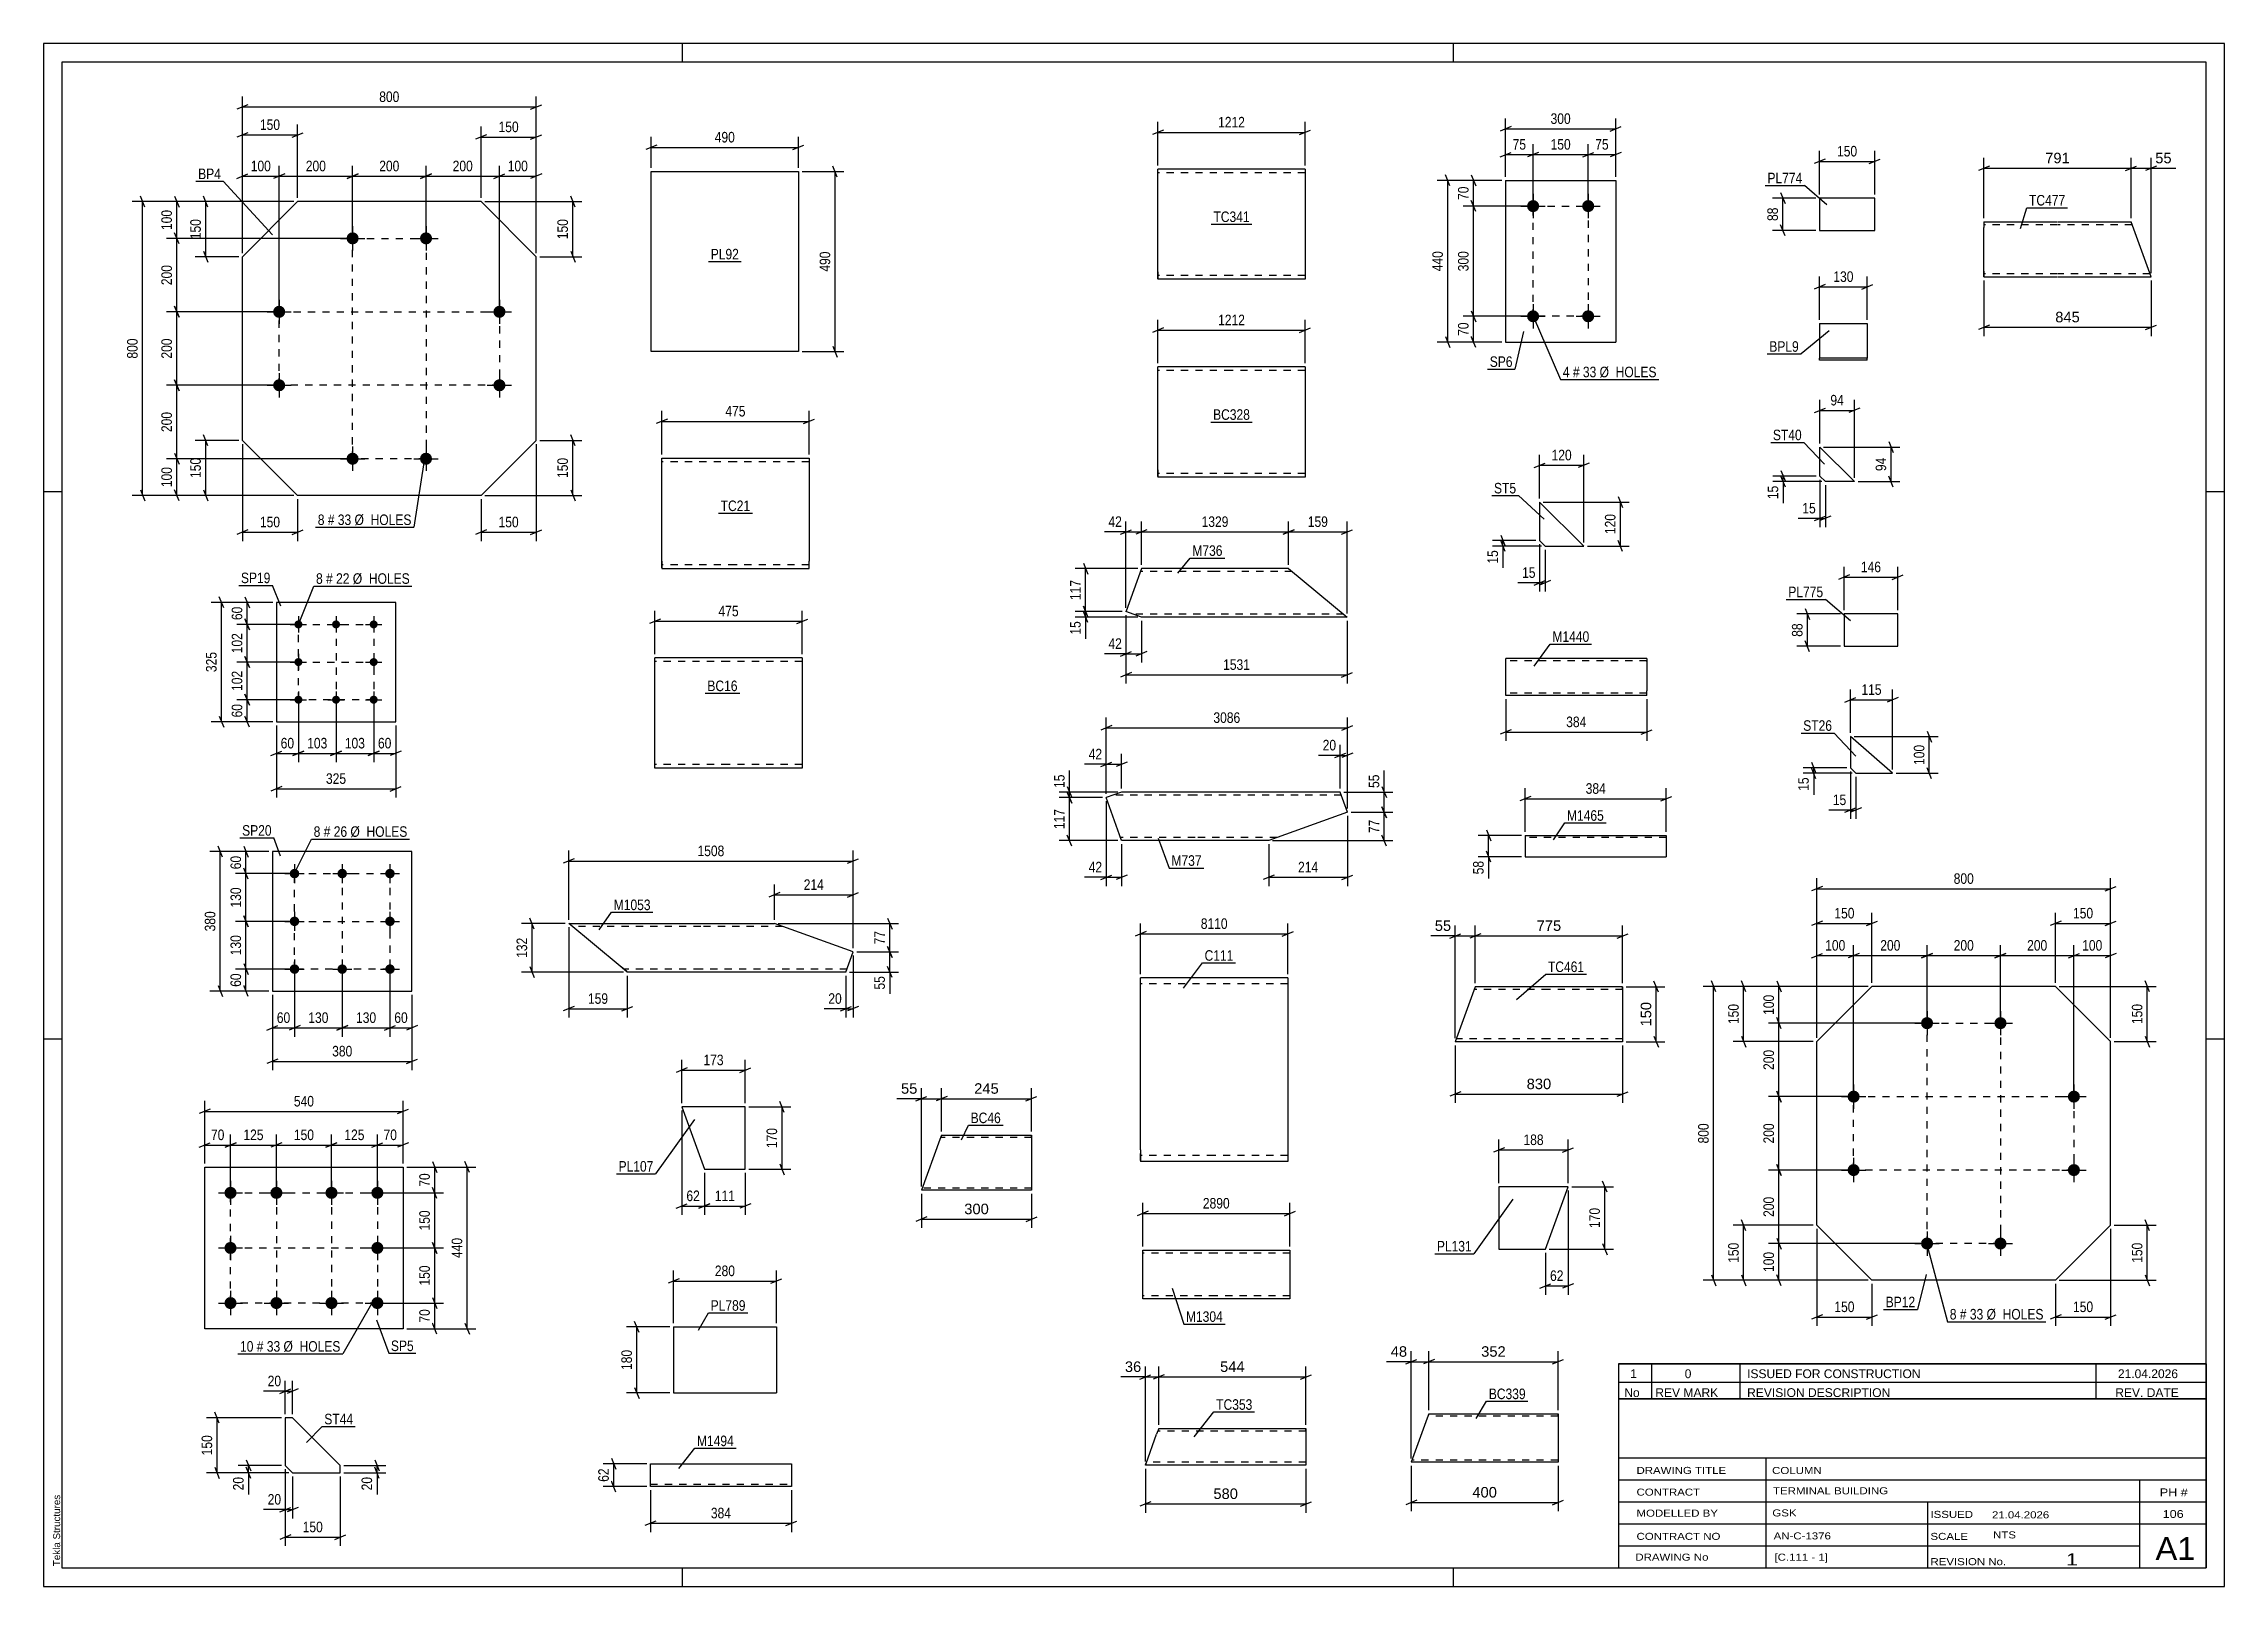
# Paper-space layout 'Layout1' of a CAD drawing. Header units: millimetres. Extents: x 0 to 594, y 0 to 420.
# The model-space entities are those that its viewports show. They can reach past a viewport. Long polylines and large blocks are cut down to what shows.
import ezdxf

# ---------------------------------------------------------------- set-up
doc = ezdxf.new("R2010")
doc.units = ezdxf.units.MM
doc.linetypes.add('DXK_LINE_DOT2', pattern=[3.9198, 1.9599, -1.9599])
doc.layers.add('Viewport layer', color=7, linetype='Continuous', plot=False)
doc.styles.add('Arial', font='ARIAL.TTF', dxfattribs={"height": 0.2})
doc.styles.add('Arial Narrow', font='ARIALN.TTF', dxfattribs={"height": 0.2})

# ---------------------------------------------------------------- blocks, each defined once
blk = doc.blocks.new('Unknown-284934358-1134')
at = {"color": 5, "linetype": 'Continuous'}
for p, q in [((594, 420), (0, 420)), ((0, 420), (0, 0)), ((174, 415), (174, 420)), ((384, 415), (384, 420)), ((594, 0), (594, 420)), ((589, 415), (5, 415)), ((5, 415), (5, 5)), ((589, 5), (589, 415)), ((5, 298), (0, 298)), ((594, 298), (589, 298)), ((5, 149), (0, 149)), ((594, 149), (589, 149)), ((0, 0), (594, 0)), ((5, 5), (589, 5)), ((174, 0), (174, 5)), ((384, 0), (384, 5))]:
    blk.add_line(p, q, dxfattribs=at)
at = {"color": 174, "linetype": 'Continuous', "style": 'Arial'}
blk.add_text('Tekla Structures', height=1.9102, rotation=90, dxfattribs=at).set_placement((4.5, 5.5))
blk = doc.blocks.new('Part-284934358-7075 - 7074')
at = {"color": 2, "linetype": 'Continuous'}
for p, q in [((318.8, 165.68), (298.8, 165.68)), ((298.8, 118.88), (298.8, 165.68)), ((338.9, 165.68), (318.9, 165.68)), ((338.9, 165.68), (338.9, 115.68)), ((298.8, 118.88), (298.8, 115.68)), ((318.8, 115.68), (298.8, 115.68)), ((338.9, 115.68), (318.9, 115.68))]:
    blk.add_line(p, q, dxfattribs=at)
at = {"color": 7, "linetype": 'DXK_LINE_DOT2'}
for p, q in [((318.8, 164.08), (298.8, 164.08)), ((338.9, 164.08), (318.9, 164.08)), ((298.8, 115.92), (298.8, 118.88)), ((318.8, 117.28), (298.8, 117.28)), ((338.9, 117.28), (318.9, 117.28))]:
    blk.add_line(p, q, dxfattribs=at)
blk = doc.blocks.new('Part-284934358-7352 - 7351')
at = {"color": 2, "linetype": 'Continuous'}
for p, q in [((186.52, 252.75), (166.52, 252.75)), ((166.52, 222.75), (166.52, 252.75)), ((206.62, 252.75), (186.62, 252.75)), ((206.62, 252.75), (206.62, 222.75)), ((186.52, 222.75), (166.52, 222.75)), ((206.62, 222.75), (186.62, 222.75))]:
    blk.add_line(p, q, dxfattribs=at)
at = {"color": 7, "linetype": 'DXK_LINE_DOT2'}
for p, q in [((186.52, 251.75), (166.52, 251.75)), ((206.62, 251.75), (186.62, 251.75)), ((166.52, 223.75), (166.52, 223.83)), ((186.52, 223.75), (166.52, 223.75)), ((206.62, 223.75), (186.62, 223.75)), ((206.62, 223.75), (206.62, 223.83))]:
    blk.add_line(p, q, dxfattribs=at)
blk = doc.blocks.new('Part-284934358-7047 - 7042')
at = {"color": 2, "linetype": 'Continuous'}
for p, q in [((323.52, 385.84), (303.52, 385.84)), ((303.52, 357.84), (303.52, 385.84)), ((343.62, 385.84), (323.62, 385.84)), ((343.62, 385.84), (343.62, 355.84)), ((303.52, 357.84), (303.52, 355.84)), ((323.52, 355.84), (303.52, 355.84)), ((343.62, 355.84), (323.62, 355.84))]:
    blk.add_line(p, q, dxfattribs=at)
at = {"color": 7, "linetype": 'DXK_LINE_DOT2'}
for p, q in [((323.52, 384.84), (303.52, 384.84)), ((343.62, 384.84), (323.62, 384.84)), ((303.52, 356), (303.52, 357.84)), ((303.52, 356.84), (303.52, 356.92)), ((323.52, 356.84), (303.52, 356.84)), ((343.62, 356.84), (323.62, 356.84)), ((343.62, 356.84), (343.62, 356.92))]:
    blk.add_line(p, q, dxfattribs=at)
blk = doc.blocks.new('Part-284934358-7084 - 7083')
at = {"color": 2, "linetype": 'Continuous'}
for p, q in [((299.37, 78.32), (299.37, 91.52)), ((299.37, 91.52), (319.37, 91.52)), ((319.47, 91.52), (339.47, 91.52)), ((339.47, 91.52), (339.47, 78.32)), ((319.37, 78.32), (299.37, 78.32)), ((339.47, 78.32), (319.47, 78.32))]:
    blk.add_line(p, q, dxfattribs=at)
at = {"color": 7, "linetype": 'DXK_LINE_DOT2'}
for p, q in [((319.37, 90.72), (299.37, 90.72)), ((339.47, 90.72), (319.47, 90.72)), ((319.37, 79.12), (299.37, 79.12)), ((299.37, 78.32), (299.37, 78.44)), ((339.47, 79.12), (319.47, 79.12)), ((339.47, 79.12), (339.47, 79.18))]:
    blk.add_line(p, q, dxfattribs=at)
blk = doc.blocks.new('Part-284934358-9764 - 9763')
at = {"color": 2, "linetype": 'Continuous'}
for p, q in [((389.97, 163.25), (384.51, 148.25)), ((409.97, 163.25), (389.97, 163.25)), ((430.07, 163.25), (410.07, 163.25)), ((430.07, 163.25), (430.07, 148.25)), ((409.97, 148.25), (384.51, 148.25)), ((430.07, 148.25), (410.07, 148.25))]:
    blk.add_line(p, q, dxfattribs=at)
at = {"color": 7, "linetype": 'DXK_LINE_DOT2'}
for p, q in [((409.97, 162.45), (389.67, 162.45)), ((430.07, 162.45), (410.07, 162.45)), ((430.07, 162.78), (430.07, 163.25)), ((409.97, 149.05), (384.8, 149.05)), ((430.07, 149.05), (410.07, 149.05))]:
    blk.add_line(p, q, dxfattribs=at)
blk = doc.blocks.new('Part-284934358-7054 - 7053')
at = {"color": 2, "linetype": 'Continuous'}
for p, q in [((323.52, 331.99), (303.52, 331.99)), ((303.52, 303.99), (303.52, 331.99)), ((343.62, 331.99), (323.62, 331.99)), ((343.62, 331.99), (343.62, 331.84)), ((343.62, 331.84), (343.62, 301.99)), ((303.52, 303.99), (303.52, 301.99)), ((323.52, 301.99), (303.52, 301.99)), ((343.62, 301.99), (323.62, 301.99))]:
    blk.add_line(p, q, dxfattribs=at)
at = {"color": 7, "linetype": 'DXK_LINE_DOT2'}
for p, q in [((323.52, 330.99), (303.52, 330.99)), ((343.62, 330.99), (323.62, 330.99)), ((303.52, 302.15), (303.52, 303.99)), ((303.52, 302.99), (303.52, 303.07)), ((323.52, 302.99), (303.52, 302.99)), ((343.62, 302.99), (323.62, 302.99)), ((343.62, 302.99), (343.62, 303.07))]:
    blk.add_line(p, q, dxfattribs=at)
blk = doc.blocks.new('Part-284934358-10125 - 10124')
at = {"color": 2, "linetype": 'Continuous'}
for p, q in [((244.13, 121.62), (239.11, 107.82)), ((244.57, 122.82), (244.13, 121.62)), ((244.57, 122.82), (269.11, 122.82)), ((269.11, 122.82), (269.11, 122.73)), ((269.11, 122.73), (269.11, 107.82)), ((269.11, 107.82), (239.11, 107.82))]:
    blk.add_line(p, q, dxfattribs=at)
at = {"color": 7, "linetype": 'DXK_LINE_DOT2'}
for p, q in [((269.11, 122.22), (244.35, 122.22)), ((244.53, 122.73), (244.44, 122.47)), ((244.57, 122.82), (244.53, 122.73)), ((269.11, 122.47), (269.11, 122.82)), ((269.11, 108.42), (239.33, 108.42))]:
    blk.add_line(p, q, dxfattribs=at)
blk = doc.blocks.new('Part-284934358-7061 - 7060')
at = {"color": 2, "linetype": 'Continuous'}
for p, q in [((299.04, 277.08), (294.86, 265.48)), ((319.02, 277.08), (299.04, 277.08)), ((339.12, 277.08), (319.12, 277.08)), ((339.12, 277.08), (355.05, 263.88)), ((294.86, 265.48), (294.82, 265.39)), ((299.02, 263.88), (294.82, 265.39)), ((319.02, 263.88), (299.02, 263.88)), ((355.05, 263.88), (319.12, 263.88))]:
    blk.add_line(p, q, dxfattribs=at)
at = {"color": 7, "linetype": 'DXK_LINE_DOT2'}
for p, q in [((319.02, 276.28), (298.75, 276.28)), ((340.08, 276.28), (319.12, 276.28)), ((294.82, 265.39), (294.86, 265.48)), ((294.86, 265.48), (294.82, 265.39)), ((294.86, 265.48), (294.82, 265.39)), ((319.02, 264.68), (296.8, 264.68)), ((354.08, 264.68), (319.12, 264.68)), ((353.8, 264.91), (353.86, 264.87)), ((354.01, 264.74), (354.08, 264.68))]:
    blk.add_line(p, q, dxfattribs=at)
blk = doc.blocks.new('Part-284934358-14019 - 14018')
at = {"color": 2, "linetype": 'Continuous'}
for p, q in [((498.01, 163.33), (483.01, 148.33)), ((548.01, 163.33), (498.01, 163.33)), ((548.01, 163.33), (563.01, 148.33)), ((483.01, 98.33), (483.01, 148.33)), ((563.01, 98.33), (563.01, 148.33)), ((498.01, 83.33), (483.01, 98.33)), ((563.01, 98.33), (548.01, 83.33)), ((548.01, 83.33), (498.01, 83.33))]:
    blk.add_line(p, q, dxfattribs=at)
blk = doc.blocks.new('Bolt-284934358-14020 - 14018')
at = {"linetype": 'Continuous'}
for points in [[(513.01, 154.98, -1), (513.01, 151.68, -1)], [(533.01, 154.98, -1), (533.01, 151.68, -1)], [(493.01, 134.98, -1), (493.01, 131.68, -1)], [(553.01, 134.98, -1), (553.01, 131.68, -1)], [(493.01, 114.98, -1), (493.01, 111.68, -1)], [(553.01, 114.98, -1), (553.01, 111.68, -1)], [(513.01, 94.98, -1), (513.01, 91.68, -1)], [(533.01, 94.98, -1), (533.01, 91.68, -1)]]:
    blk.add_hatch(color=1, dxfattribs=at).paths.add_polyline_path(points)
at = {"color": 1, "linetype": 'Continuous'}
for p, q in [((513.01, 156.63), (513.01, 150.03)), ((533.01, 156.63), (533.01, 150.03)), ((509.71, 153.33), (516.31, 153.33)), ((529.71, 153.33), (536.31, 153.33)), ((493.01, 136.63), (493.01, 130.03)), ((553.01, 136.63), (553.01, 130.03)), ((489.71, 133.33), (496.31, 133.33)), ((549.71, 133.33), (556.31, 133.33)), ((489.71, 113.33), (496.31, 113.33)), ((493.01, 116.63), (493.01, 110.03)), ((549.71, 113.33), (556.31, 113.33)), ((553.01, 116.63), (553.01, 110.03)), ((513.01, 96.63), (513.01, 90.03)), ((533.01, 96.63), (533.01, 90.03)), ((509.71, 93.33), (516.31, 93.33)), ((529.71, 93.33), (536.31, 93.33))]:
    blk.add_line(p, q, dxfattribs=at)
blk = doc.blocks.new('Part-284934358-10142 - 10141')
at = {"color": 2, "linetype": 'Continuous'}
for p, q in [((376.87, 45.78), (372.5, 33.78)), ((377.31, 46.98), (376.87, 45.78)), ((377.31, 46.98), (412.5, 46.98)), ((412.5, 46.98), (412.5, 46.89)), ((412.5, 46.89), (412.5, 33.78)), ((412.5, 33.78), (372.5, 33.78))]:
    blk.add_line(p, q, dxfattribs=at)
at = {"color": 7, "linetype": 'DXK_LINE_DOT2'}
for p, q in [((412.5, 46.38), (377.09, 46.38)), ((377.27, 46.89), (377.18, 46.62)), ((377.31, 46.98), (377.27, 46.89)), ((412.5, 46.62), (412.5, 46.98)), ((412.5, 34.38), (372.72, 34.38))]:
    blk.add_line(p, q, dxfattribs=at)
blk = doc.blocks.new('Part-284934358-7068 - 7067')
at = {"color": 2, "linetype": 'Continuous'}
for p, q in [((293.62, 216.24), (289.43, 214.73)), ((293.06, 204.64), (289.43, 214.73)), ((313.62, 216.24), (293.62, 216.24)), ((353.17, 216.24), (313.72, 216.24)), ((355.14, 210.76), (353.17, 216.24)), ((355.14, 210.76), (333.72, 203.04)), ((293.64, 203.04), (293.06, 204.64)), ((313.62, 203.04), (293.64, 203.04)), ((333.72, 203.04), (313.72, 203.04))]:
    blk.add_line(p, q, dxfattribs=at)
at = {"color": 7, "linetype": 'DXK_LINE_DOT2'}
for p, q in [((289.46, 214.64), (289.43, 214.73)), ((289.46, 214.64), (289.43, 214.73)), ((313.62, 215.44), (291.4, 215.44)), ((353.46, 215.44), (313.72, 215.44)), ((293.6, 203.16), (293.06, 204.64)), ((313.62, 203.84), (293.35, 203.84)), ((335.94, 203.84), (313.72, 203.84))]:
    blk.add_line(p, q, dxfattribs=at)
blk = doc.blocks.new('Part-284934358-10150 - 10149')
at = {"color": 2, "linetype": 'Continuous'}
for p, q in [((528.49, 371.5), (528.49, 369.9)), ((528.49, 371.5), (548.49, 371.5)), ((528.49, 358.1), (528.49, 369.9)), ((548.59, 371.5), (568.59, 371.5)), ((574.05, 356.5), (568.59, 371.5)), ((528.49, 356.5), (528.49, 358.1)), ((528.49, 356.5), (548.49, 356.5)), ((548.59, 356.5), (574.05, 356.5))]:
    blk.add_line(p, q, dxfattribs=at)
at = {"color": 7, "linetype": 'DXK_LINE_DOT2'}
for p, q in [((528.49, 371.5), (528.49, 371.04)), ((548.49, 370.7), (528.49, 370.7)), ((568.88, 370.7), (548.59, 370.7)), ((528.49, 358.1), (528.49, 356.63)), ((548.49, 357.3), (528.49, 357.3)), ((573.76, 357.3), (548.59, 357.3))]:
    blk.add_line(p, q, dxfattribs=at)
blk = doc.blocks.new('Part-284934358-7123 - 7122')
at = {"color": 2, "linetype": 'Continuous'}
for p, q in [((69.16, 376.99), (54.16, 361.99)), ((119.16, 376.99), (69.16, 376.99)), ((119.16, 376.99), (134.16, 361.99)), ((54.16, 311.99), (54.16, 361.99)), ((134.16, 311.99), (134.16, 361.99)), ((69.16, 296.99), (54.16, 311.99)), ((134.16, 311.99), (119.16, 296.99)), ((119.16, 296.99), (69.16, 296.99))]:
    blk.add_line(p, q, dxfattribs=at)
blk = doc.blocks.new('Bolt-284934358-7124 - 7122')
at = {"linetype": 'Continuous'}
for points in [[(84.16, 368.64, -1), (84.16, 365.34, -1)], [(104.16, 368.64, -1), (104.16, 365.34, -1)], [(64.16, 348.64, -1), (64.16, 345.34, -1)], [(124.16, 348.64, -1), (124.16, 345.34, -1)], [(64.16, 328.64, -1), (64.16, 325.34, -1)], [(124.16, 328.64, -1), (124.16, 325.34, -1)], [(84.16, 308.64, -1), (84.16, 305.34, -1)], [(104.16, 308.64, -1), (104.16, 305.34, -1)]]:
    blk.add_hatch(color=1, dxfattribs=at).paths.add_polyline_path(points)
at = {"color": 1, "linetype": 'Continuous'}
for p, q in [((84.16, 370.29), (84.16, 363.69)), ((104.16, 370.29), (104.16, 363.69)), ((80.86, 366.99), (87.46, 366.99)), ((100.86, 366.99), (107.46, 366.99)), ((60.86, 346.99), (67.46, 346.99)), ((64.16, 350.29), (64.16, 343.69)), ((120.86, 346.99), (127.46, 346.99)), ((124.16, 350.29), (124.16, 343.69)), ((60.86, 326.99), (67.46, 326.99)), ((64.16, 330.29), (64.16, 323.69)), ((120.86, 326.99), (127.46, 326.99)), ((124.16, 330.29), (124.16, 323.69)), ((84.16, 310.29), (84.16, 303.69)), ((104.16, 310.29), (104.16, 303.69)), ((80.86, 306.99), (87.46, 306.99)), ((100.86, 306.99), (107.46, 306.99))]:
    blk.add_line(p, q, dxfattribs=at)
blk = doc.blocks.new('Part-284934358-7131 - 7130')
at = {"color": 2, "linetype": 'Continuous'}
for p, q in [((67.81, 45.91), (65.81, 45.91)), ((65.81, 45.91), (65.81, 32.91)), ((80.81, 32.91), (67.81, 45.91)), ((65.81, 32.91), (67.81, 30.91)), ((67.81, 30.91), (80.81, 30.91)), ((80.81, 30.91), (80.81, 32.91))]:
    blk.add_line(p, q, dxfattribs=at)
blk = doc.blocks.new('Part-284934358-7147 - 7146')
at = {"color": 2, "linetype": 'Continuous'}
for p, q in [((95.9, 267.89), (63.4, 267.89)), ((63.4, 267.89), (63.4, 235.39)), ((95.9, 235.39), (95.9, 267.89)), ((63.4, 235.39), (95.9, 235.39))]:
    blk.add_line(p, q, dxfattribs=at)
blk = doc.blocks.new('Bolt-284934358-7148 - 7146')
at = {"linetype": 'Continuous'}
for points in [[(69.4, 262.99, -1), (69.4, 260.79, -1)], [(79.65, 262.99, -1), (79.65, 260.79, -1)], [(89.9, 262.99, -1), (89.9, 260.79, -1)], [(69.4, 252.74, -1), (69.4, 250.54, -1)], [(89.9, 252.74, -1), (89.9, 250.54, -1)], [(69.4, 242.49, -1), (69.4, 240.29, -1)], [(79.65, 242.49, -1), (79.65, 240.29, -1)], [(89.9, 242.49, -1), (89.9, 240.29, -1)]]:
    blk.add_hatch(color=1, dxfattribs=at).paths.add_polyline_path(points)
at = {"color": 1, "linetype": 'Continuous'}
for p, q in [((67.2, 261.89), (71.6, 261.89)), ((69.4, 264.09), (69.4, 259.69)), ((77.45, 261.89), (81.85, 261.89)), ((79.65, 264.09), (79.65, 259.69)), ((87.7, 261.89), (92.1, 261.89)), ((89.9, 264.09), (89.9, 259.69)), ((67.2, 251.64), (71.6, 251.64)), ((69.4, 253.84), (69.4, 249.44)), ((87.7, 251.64), (92.1, 251.64)), ((89.9, 253.84), (89.9, 249.44)), ((69.4, 243.59), (69.4, 239.19)), ((79.65, 243.59), (79.65, 239.19)), ((89.9, 243.59), (89.9, 239.19)), ((67.2, 241.39), (71.6, 241.39)), ((77.45, 241.39), (81.85, 241.39)), ((87.7, 241.39), (92.1, 241.39))]:
    blk.add_line(p, q, dxfattribs=at)
blk = doc.blocks.new('Part-284934358-7167 - 7166')
at = {"color": 2, "linetype": 'Continuous'}
for p, q in [((100.34, 200.05), (62.34, 200.05)), ((62.34, 200.05), (62.34, 162.05)), ((100.34, 162.05), (100.34, 200.05)), ((62.34, 162.05), (100.34, 162.05))]:
    blk.add_line(p, q, dxfattribs=at)
blk = doc.blocks.new('Bolt-284934358-7168 - 7166')
at = {"linetype": 'Continuous'}
for points in [[(68.34, 195.35, -1), (68.34, 192.75, -1)], [(81.34, 195.35, -1), (81.34, 192.75, -1)], [(94.34, 195.35, -1), (94.34, 192.75, -1)], [(68.34, 182.35, -1), (68.34, 179.75, -1)], [(94.34, 182.35, -1), (94.34, 179.75, -1)], [(68.34, 169.35, -1), (68.34, 166.75, -1)], [(81.34, 169.35, -1), (81.34, 166.75, -1)], [(94.34, 169.35, -1), (94.34, 166.75, -1)]]:
    blk.add_hatch(color=1, dxfattribs=at).paths.add_polyline_path(points)
at = {"color": 1, "linetype": 'Continuous'}
for p, q in [((68.34, 196.65), (68.34, 191.45)), ((81.34, 196.65), (81.34, 191.45)), ((94.34, 196.65), (94.34, 191.45)), ((65.74, 194.05), (70.94, 194.05)), ((78.74, 194.05), (83.94, 194.05)), ((91.74, 194.05), (96.94, 194.05)), ((65.74, 181.05), (70.94, 181.05)), ((68.34, 183.65), (68.34, 178.45)), ((91.74, 181.05), (96.94, 181.05)), ((94.34, 183.65), (94.34, 178.45)), ((65.74, 168.05), (70.94, 168.05)), ((68.34, 170.65), (68.34, 165.45)), ((78.74, 168.05), (83.94, 168.05)), ((81.34, 170.65), (81.34, 165.45)), ((91.74, 168.05), (96.94, 168.05)), ((94.34, 170.65), (94.34, 165.45))]:
    blk.add_line(p, q, dxfattribs=at)
blk = doc.blocks.new('Part-284934358-7178 - 7177')
at = {"color": 2, "linetype": 'Continuous'}
for p, q in [((165.49, 336.17), (165.49, 385.17)), ((165.49, 385.17), (185.49, 385.17)), ((185.59, 385.17), (205.59, 385.17)), ((205.59, 385.17), (205.59, 336.17)), ((185.49, 336.17), (165.49, 336.17)), ((205.59, 336.17), (185.59, 336.17))]:
    blk.add_line(p, q, dxfattribs=at)
blk = doc.blocks.new('Part-284934358-7185 - 7184')
at = {"color": 2, "linetype": 'Continuous'}
for p, q in [((157.04, 168.85), (143.04, 180.45)), ((143.04, 180.45), (178.97, 180.45)), ((179.07, 180.45), (199.07, 180.45)), ((220.49, 172.73), (199.07, 180.45)), ((218.52, 167.25), (220.49, 172.73)), ((158.97, 167.25), (157.04, 168.85)), ((178.97, 167.25), (158.97, 167.25)), ((218.52, 167.25), (179.07, 167.25))]:
    blk.add_line(p, q, dxfattribs=at)
at = {"color": 7, "linetype": 'DXK_LINE_DOT2'}
for p, q in [((178.97, 179.65), (144.01, 179.65)), ((201.29, 179.65), (179.07, 179.65)), ((158.83, 167.37), (157.04, 168.85)), ((157.73, 168.28), (157.78, 168.24)), ((157.93, 168.11), (158.01, 168.05)), ((178.97, 168.05), (158.01, 168.05)), ((218.81, 168.05), (179.07, 168.05))]:
    blk.add_line(p, q, dxfattribs=at)
blk = doc.blocks.new('Part-284934358-7192 - 7191')
at = {"color": 2, "linetype": 'Continuous'}
for p, q in [((173.82, 130.54), (180.01, 113.54)), ((191.13, 130.54), (173.82, 130.54)), ((191.13, 113.54), (191.13, 130.54)), ((180.01, 113.54), (191.13, 113.54))]:
    blk.add_line(p, q, dxfattribs=at)
blk = doc.blocks.new('Part-284934358-7200 - 7199')
at = {"color": 2, "linetype": 'Continuous'}
for p, q in [((396.41, 108.8), (396.41, 91.8)), ((415.24, 108.8), (396.41, 108.8)), ((409.06, 91.8), (415.24, 108.8)), ((396.41, 91.8), (409.06, 91.8))]:
    blk.add_line(p, q, dxfattribs=at)
blk = doc.blocks.new('Part-284934358-7208 - 7207')
at = {"color": 2, "linetype": 'Continuous'}
for p, q in [((168.39, 279.15), (168.39, 307.15)), ((168.39, 307.15), (188.39, 307.15)), ((188.49, 307.15), (208.49, 307.15)), ((208.49, 307.15), (208.49, 305.15)), ((208.49, 305.15), (208.49, 279.15)), ((168.39, 279.15), (168.39, 277.15)), ((168.39, 277.15), (188.39, 277.15)), ((188.49, 277.15), (208.49, 277.15)), ((208.49, 277.15), (208.49, 279.15))]:
    blk.add_line(p, q, dxfattribs=at)
at = {"color": 7, "linetype": 'DXK_LINE_DOT2'}
for p, q in [((188.39, 306.15), (168.39, 306.15)), ((208.49, 306.15), (188.49, 306.15)), ((168.39, 277.3), (168.39, 279.15)), ((168.39, 278.15), (168.39, 278.23)), ((188.39, 278.15), (168.39, 278.15)), ((208.49, 278.15), (188.49, 278.15)), ((208.49, 278.23), (208.49, 278.77)), ((208.49, 278.15), (208.49, 278.23))]:
    blk.add_line(p, q, dxfattribs=at)
blk = doc.blocks.new('Part-284934358-7216 - 7215')
at = {"color": 2, "linetype": 'Continuous'}
for p, q in [((398.21, 382.77), (398.21, 338.77)), ((398.21, 382.77), (428.21, 382.77)), ((428.21, 382.77), (428.21, 338.77)), ((398.21, 338.77), (428.21, 338.77))]:
    blk.add_line(p, q, dxfattribs=at)
blk = doc.blocks.new('Bolt-284934358-7217 - 7215')
at = {"linetype": 'Continuous'}
for points in [[(405.71, 377.42, -1), (405.71, 374.12, -1)], [(420.71, 377.42, -1), (420.71, 374.12, -1)], [(405.71, 347.42, -1), (405.71, 344.12, -1)], [(420.71, 347.42, -1), (420.71, 344.12, -1)]]:
    blk.add_hatch(color=1, dxfattribs=at).paths.add_polyline_path(points)
at = {"color": 1, "linetype": 'Continuous'}
for p, q in [((402.41, 375.77), (409.01, 375.77)), ((405.71, 379.07), (405.71, 372.47)), ((417.41, 375.77), (424.01, 375.77)), ((420.71, 379.07), (420.71, 372.47)), ((402.41, 345.77), (409.01, 345.77)), ((405.71, 349.07), (405.71, 342.47)), ((417.41, 345.77), (424.01, 345.77)), ((420.71, 349.07), (420.71, 342.47))]:
    blk.add_line(p, q, dxfattribs=at)
blk = doc.blocks.new('Bolt-284934358-7225 - 7223')
at = {"linetype": 'Continuous'}
for points in [[(50.91, 108.78, -1), (50.91, 105.48, -1)], [(63.41, 108.78, -1), (63.41, 105.48, -1)], [(78.41, 108.78, -1), (78.41, 105.48, -1)], [(90.91, 108.78, -1), (90.91, 105.48, -1)], [(50.91, 93.78, -1), (50.91, 90.48, -1)], [(90.91, 93.78, -1), (90.91, 90.48, -1)], [(50.91, 78.78, -1), (50.91, 75.48, -1)], [(63.41, 78.78, -1), (63.41, 75.48, -1)], [(78.41, 78.78, -1), (78.41, 75.48, -1)], [(90.91, 78.78, -1), (90.91, 75.48, -1)]]:
    blk.add_hatch(color=1, dxfattribs=at).paths.add_polyline_path(points)
at = {"color": 1, "linetype": 'Continuous'}
for p, q in [((47.61, 107.13), (54.21, 107.13)), ((50.91, 110.43), (50.91, 103.83)), ((60.11, 107.13), (66.71, 107.13)), ((63.41, 110.43), (63.41, 103.83)), ((75.11, 107.13), (81.71, 107.13)), ((78.41, 110.43), (78.41, 103.83)), ((87.61, 107.13), (94.21, 107.13)), ((90.91, 110.43), (90.91, 103.83)), ((50.91, 95.43), (50.91, 88.83)), ((90.91, 95.43), (90.91, 88.83)), ((47.61, 92.13), (54.21, 92.13)), ((87.61, 92.13), (94.21, 92.13)), ((50.91, 80.43), (50.91, 73.83)), ((63.41, 80.43), (63.41, 73.83)), ((78.41, 80.43), (78.41, 73.83)), ((90.91, 80.43), (90.91, 73.83)), ((47.61, 77.13), (54.21, 77.13)), ((60.11, 77.13), (66.71, 77.13)), ((75.11, 77.13), (81.71, 77.13)), ((87.61, 77.13), (94.21, 77.13))]:
    blk.add_line(p, q, dxfattribs=at)
blk = doc.blocks.new('Part-284934358-7224 - 7223')
at = {"color": 2, "linetype": 'Continuous'}
for p, q in [((43.91, 70.13), (43.91, 114.13)), ((43.91, 114.13), (97.91, 114.13)), ((97.91, 114.13), (97.91, 70.13)), ((97.91, 70.13), (43.91, 70.13))]:
    blk.add_line(p, q, dxfattribs=at)
blk = doc.blocks.new('Part-284934358-7232 - 7231')
at = {"color": 2, "linetype": 'Continuous'}
for p, q in [((407.49, 295.21), (407.49, 284.71)), ((407.49, 295.21), (419.49, 283.21)), ((407.49, 284.71), (408.99, 283.21)), ((408.99, 283.21), (419.49, 283.21))]:
    blk.add_line(p, q, dxfattribs=at)
blk = doc.blocks.new('Part-284934358-7254 - 7253')
at = {"color": 2, "linetype": 'Continuous'}
for p, q in [((436.68, 252.57), (398.27, 252.57)), ((398.27, 242.66), (398.27, 252.57)), ((436.68, 252.57), (436.68, 243.77)), ((436.68, 242.57), (436.68, 243.77)), ((398.27, 242.57), (398.27, 242.66)), ((436.68, 242.57), (398.27, 242.57))]:
    blk.add_line(p, q, dxfattribs=at)
at = {"color": 7, "linetype": 'DXK_LINE_DOT2'}
for p, q in [((436.68, 251.97), (398.27, 251.97)), ((436.68, 251.97), (436.68, 251.93)), ((436.68, 251.93), (436.68, 251.97)), ((436.68, 251.83), (436.68, 251.93)), ((436.68, 251.93), (436.68, 251.83)), ((436.68, 243.22), (436.68, 243.54)), ((398.27, 243.17), (398.27, 243.22)), ((436.68, 243.17), (398.27, 243.17)), ((436.68, 243.17), (436.68, 243.22))]:
    blk.add_line(p, q, dxfattribs=at)
blk = doc.blocks.new('Part-284934358-7262 - 7261')
at = {"color": 2, "linetype": 'Continuous'}
for p, q in [((165.29, 27.18), (165.29, 33.39)), ((165.29, 33.39), (203.7, 33.39)), ((203.7, 33.39), (203.7, 27.18)), ((203.7, 27.18), (165.29, 27.18))]:
    blk.add_line(p, q, dxfattribs=at)
at = {"color": 7, "linetype": 'DXK_LINE_DOT2'}
blk.add_line((165.29, 27.78), (203.7, 27.78), dxfattribs=at)
blk = doc.blocks.new('Part-284934358-7269 - 7268')
at = {"color": 2, "linetype": 'Continuous'}
for p, q in [((403.57, 204.43), (403.57, 198.62)), ((403.57, 204.43), (441.98, 204.43)), ((441.98, 204.43), (441.98, 198.62)), ((403.57, 198.62), (441.98, 198.62))]:
    blk.add_line(p, q, dxfattribs=at)
at = {"color": 7, "linetype": 'DXK_LINE_DOT2'}
for p, q in [((441.98, 203.83), (403.57, 203.83)), ((441.98, 204.43), (441.98, 204.34))]:
    blk.add_line(p, q, dxfattribs=at)
blk = doc.blocks.new('Part-284934358-7276 - 7275')
at = {"color": 2, "linetype": 'Continuous'}
for p, q in [((498.75, 377.94), (483.73, 377.94)), ((483.73, 377.94), (483.73, 369.14)), ((498.75, 369.14), (498.75, 377.94)), ((483.73, 369.14), (498.75, 369.14))]:
    blk.add_line(p, q, dxfattribs=at)
blk = doc.blocks.new('Part-284934358-7283 - 7282')
at = {"color": 2, "linetype": 'Continuous'}
for p, q in [((483.73, 343.79), (483.73, 334.39)), ((483.73, 343.79), (496.73, 343.79)), ((496.73, 343.79), (496.73, 343.75)), ((496.73, 343.75), (496.73, 334.39)), ((496.73, 334.39), (483.73, 334.39)), ((483.73, 333.84), (483.73, 334.39)), ((483.73, 333.79), (483.73, 333.84)), ((496.73, 333.79), (483.73, 333.79)), ((496.73, 334.35), (496.73, 334.39)), ((496.73, 333.84), (496.73, 334.35)), ((496.73, 333.79), (496.73, 333.84))]:
    blk.add_line(p, q, dxfattribs=at)
at = {"color": 7, "linetype": 'DXK_LINE_DOT2'}
for p, q in [((496.73, 343.79), (496.73, 343.46)), ((483.73, 333.79), (483.73, 333.84)), ((496.73, 333.79), (496.73, 333.84))]:
    blk.add_line(p, q, dxfattribs=at)
blk = doc.blocks.new('Part-284934358-7290 - 7289')
at = {"color": 2, "linetype": 'Continuous'}
for p, q in [((483.82, 310.16), (493.22, 300.76)), ((483.82, 302.26), (483.82, 310.16)), ((485.32, 300.76), (483.82, 302.26)), ((493.22, 300.76), (485.32, 300.76))]:
    blk.add_line(p, q, dxfattribs=at)
blk = doc.blocks.new('Part-284934358-7297 - 7296')
at = {"color": 2, "linetype": 'Continuous'}
for p, q in [((505.03, 264.75), (490.43, 264.75)), ((490.43, 264.75), (490.43, 255.95)), ((505.03, 255.95), (505.03, 264.75)), ((490.43, 255.95), (505.03, 255.95))]:
    blk.add_line(p, q, dxfattribs=at)
blk = doc.blocks.new('Part-284934358-7306 - 7305')
at = {"color": 2, "linetype": 'Continuous'}
for p, q in [((171.58, 70.65), (171.58, 52.65)), ((171.58, 70.65), (199.58, 70.65)), ((199.58, 70.65), (199.58, 52.65)), ((171.58, 52.65), (199.58, 52.65))]:
    blk.add_line(p, q, dxfattribs=at)
blk = doc.blocks.new('Part-284934358-7314 - 7313')
at = {"color": 2, "linetype": 'Continuous'}
for p, q in [((492.13, 231.36), (492.13, 222.86)), ((503.63, 221.36), (492.13, 231.36)), ((492.13, 222.86), (493.63, 221.36)), ((493.63, 221.36), (503.63, 221.36))]:
    blk.add_line(p, q, dxfattribs=at)
blk = doc.blocks.new('Part-284934358-10133 - 10132')
at = {"color": 2, "linetype": 'Continuous'}
for p, q in [((303.74, 43.02), (303.15, 41.42)), ((303.74, 43.02), (323.74, 43.02)), ((323.84, 43.02), (343.84, 43.02)), ((343.84, 43.02), (343.84, 33.02)), ((300.27, 33.49), (303.15, 41.42)), ((300.1, 33.02), (300.27, 33.49)), ((323.74, 33.02), (300.1, 33.02)), ((343.84, 33.02), (323.84, 33.02))]:
    blk.add_line(p, q, dxfattribs=at)
at = {"color": 7, "linetype": 'DXK_LINE_DOT2'}
for p, q in [((323.74, 42.22), (303.45, 42.22)), ((303.74, 43.02), (303.57, 42.55)), ((343.84, 42.22), (323.84, 42.22)), ((343.84, 42.55), (343.84, 43.02)), ((300.14, 33.14), (300.27, 33.49)), ((323.74, 33.82), (300.39, 33.82)), ((343.84, 33.82), (323.84, 33.82))]:
    blk.add_line(p, q, dxfattribs=at)
blk = doc.blocks.new('Rectangle-284934358-14544 - 14018')
at = {"color": 1, "linetype": 'DXK_LINE_DOT2'}
blk.add_lwpolyline([(513.01, 153.33), (533.01, 153.33), (533.01, 93.33), (513.01, 93.33), (513.01, 153.33)], close=True, dxfattribs=at)
blk = doc.blocks.new('Rectangle-284934358-9624 - 7122')
at = {"color": 1, "linetype": 'DXK_LINE_DOT2'}
blk.add_lwpolyline([(84.16, 366.99), (104.16, 366.99), (104.16, 306.99), (84.16, 306.99), (84.16, 366.99)], close=True, dxfattribs=at)
blk = doc.blocks.new('Rectangle-284934358-9653 - 7146')
at = {"color": 1, "linetype": 'DXK_LINE_DOT2'}
blk.add_lwpolyline([(69.4, 261.89), (89.9, 261.89), (89.9, 241.39), (69.4, 241.39), (69.4, 261.89)], close=True, dxfattribs=at)
blk = doc.blocks.new('Rectangle-284934358-9683 - 7166')
at = {"color": 1, "linetype": 'DXK_LINE_DOT2'}
blk.add_lwpolyline([(68.34, 194.05), (94.34, 194.05), (94.34, 168.05), (68.34, 168.05), (68.34, 194.05)], close=True, dxfattribs=at)
blk = doc.blocks.new('Rectangle-284934358-9835 - 7215')
at = {"color": 1, "linetype": 'DXK_LINE_DOT2'}
blk.add_lwpolyline([(405.71, 375.77), (420.71, 375.77), (420.71, 345.77), (405.71, 345.77), (405.71, 375.77)], close=True, dxfattribs=at)
blk = doc.blocks.new('Rectangle-284934358-9711 - 7223')
at = {"color": 1, "linetype": 'DXK_LINE_DOT2'}
blk.add_lwpolyline([(50.91, 107.13), (90.91, 107.13), (90.91, 77.13), (50.91, 77.13), (50.91, 107.13)], close=True, dxfattribs=at)
blk = doc.blocks.new('Rectangle-284934358-14576 - 14018')
at = {"color": 1, "linetype": 'DXK_LINE_DOT2'}
blk.add_lwpolyline([(493.01, 133.33), (553.01, 133.33), (553.01, 113.33), (493.01, 113.33), (493.01, 133.33)], close=True, dxfattribs=at)
blk = doc.blocks.new('Rectangle-284934358-9634 - 7122')
at = {"color": 1, "linetype": 'DXK_LINE_DOT2'}
blk.add_lwpolyline([(64.16, 346.99), (124.16, 346.99), (124.16, 326.99), (64.16, 326.99), (64.16, 346.99)], close=True, dxfattribs=at)
blk = doc.blocks.new('Line-284934358-9663 - 7146')
at = {"color": 1, "linetype": 'DXK_LINE_DOT2'}
blk.add_line((79.65, 261.89), (79.65, 241.39), dxfattribs=at)
blk = doc.blocks.new('Line-284934358-9693 - 7166')
at = {"color": 1, "linetype": 'DXK_LINE_DOT2'}
blk.add_line((81.34, 194.05), (81.34, 168.05), dxfattribs=at)
blk = doc.blocks.new('Line-284934358-9721 - 7223')
at = {"color": 1, "linetype": 'DXK_LINE_DOT2'}
blk.add_line((50.91, 92.13), (90.91, 92.13), dxfattribs=at)
blk = doc.blocks.new('Line-284934358-9670 - 7146')
at = {"color": 1, "linetype": 'DXK_LINE_DOT2'}
blk.add_line((69.4, 251.64), (89.9, 251.64), dxfattribs=at)
blk = doc.blocks.new('Line-284934358-9700 - 7166')
at = {"color": 1, "linetype": 'DXK_LINE_DOT2'}
blk.add_line((68.34, 181.05), (94.34, 181.05), dxfattribs=at)
blk = doc.blocks.new('Line-284934358-9728 - 7223')
at = {"color": 1, "linetype": 'DXK_LINE_DOT2'}
blk.add_line((63.41, 107.13), (63.41, 77.13), dxfattribs=at)
blk = doc.blocks.new('Line-284934358-9735 - 7223')
at = {"color": 1, "linetype": 'DXK_LINE_DOT2'}
blk.add_line((78.41, 107.13), (78.41, 77.13), dxfattribs=at)
blk = doc.blocks.new('StraightDimension-284934358-7447 - 7074')
at = {"color": 7, "linetype": 'Continuous'}
for p, q in [((300.3, 178.24), (297.3, 177.04)), ((298.8, 166.68), (298.8, 180.49)), ((337.4, 177.04), (340.4, 178.24)), ((338.9, 166.68), (338.9, 180.49)), ((298.8, 177.64), (338.9, 177.64))]:
    blk.add_line(p, q, dxfattribs=at)
at = {"color": 0}
blk.add_wipeout([(323.11, 178.39), (323.11, 182.59), (314.59, 182.59), (314.59, 178.39)], dxfattribs=at)
at = {"color": 3, "style": 'Arial Narrow'}
blk.add_text('8110', height=2.863, dxfattribs=at).set_placement((315.19, 178.99))
blk = doc.blocks.new('StraightDimension-284934358-7921 - 7351')
at = {"color": 7, "linetype": 'Continuous'}
for p, q in [((168.02, 263.35), (165.02, 262.15)), ((166.52, 253.75), (166.52, 265.6)), ((166.52, 262.75), (206.62, 262.75)), ((205.12, 262.15), (208.12, 263.35)), ((206.62, 253.75), (206.62, 265.6))]:
    blk.add_line(p, q, dxfattribs=at)
at = {"color": 0}
blk.add_wipeout([(189.92, 263.5), (189.92, 267.7), (183.23, 267.7), (183.23, 263.5)], dxfattribs=at)
at = {"color": 3, "style": 'Arial Narrow'}
blk.add_text('475', height=2.863, dxfattribs=at).set_placement((183.83, 264.1))
blk = doc.blocks.new('StraightDimension-284934358-7369 - 7042')
at = {"color": 7, "linetype": 'Continuous'}
for p, q in [((303.52, 386.84), (303.52, 398.69)), ((343.62, 386.84), (343.62, 398.69)), ((305.02, 396.44), (302.02, 395.24)), ((303.52, 395.84), (343.62, 395.84)), ((342.12, 395.24), (345.12, 396.44))]:
    blk.add_line(p, q, dxfattribs=at)
at = {"color": 0}
blk.add_wipeout([(327.82, 396.59), (327.82, 400.79), (319.31, 400.79), (319.31, 396.59)], dxfattribs=at)
at = {"color": 3, "style": 'Arial Narrow'}
blk.add_text('1212', height=2.863, dxfattribs=at).set_placement((319.91, 397.19))
blk = doc.blocks.new('StraightDimension-284934358-7451 - 7083')
at = {"color": 7, "linetype": 'Continuous'}
for p, q in [((300.87, 102.12), (297.87, 100.92)), ((299.37, 92.52), (299.37, 104.37)), ((299.37, 101.52), (339.47, 101.52)), ((337.97, 100.92), (340.97, 102.12)), ((339.47, 92.52), (339.47, 104.37))]:
    blk.add_line(p, q, dxfattribs=at)
at = {"color": 0}
blk.add_wipeout([(323.68, 102.27), (323.68, 106.47), (315.16, 106.47), (315.16, 102.27)], dxfattribs=at)
at = {"color": 3, "style": 'Arial Narrow'}
blk.add_text('2890', height=2.863, dxfattribs=at).set_placement((315.76, 102.87))
blk = doc.blocks.new('StraightDimension-284934358-10075 - 9763')
at = {"color": 7, "linetype": 'Continuous'}
for p, q in [((389.97, 164.25), (389.97, 179.94)), ((430.07, 164.25), (430.07, 179.94)), ((391.47, 177.69), (388.47, 176.49)), ((389.97, 177.09), (430.07, 177.09)), ((428.57, 176.49), (431.57, 177.69))]:
    blk.add_line(p, q, dxfattribs=at)
at = {"color": 0}
blk.add_wipeout([(413.95, 177.84), (413.95, 182.04), (406.08, 182.04), (406.08, 177.84)], dxfattribs=at)
at = {"color": 3, "style": 'Arial'}
blk.add_text('775', height=2.865, dxfattribs=at).set_placement((406.68, 178.44))
blk = doc.blocks.new('StraightDimension-284934358-10100 - 9763')
at = {"color": 7, "linetype": 'Continuous'}
for p, q in [((384.51, 147.25), (384.51, 131.61)), ((430.06, 147.25), (430.06, 131.61)), ((386.01, 134.61), (383.01, 133.41)), ((384.51, 134.01), (430.06, 134.01)), ((428.56, 133.41), (431.56, 134.61))]:
    blk.add_line(p, q, dxfattribs=at)
at = {"color": 0}
blk.add_wipeout([(411.22, 134.76), (411.22, 138.96), (403.35, 138.96), (403.35, 134.76)], dxfattribs=at)
at = {"color": 3, "style": 'Arial'}
blk.add_text('830', height=2.865, dxfattribs=at).set_placement((403.95, 135.36))
blk = doc.blocks.new('StraightDimension-284934358-10076 - 9763')
at = {"color": 7, "linetype": 'Continuous'}
for p, q in [((384.51, 149.25), (384.51, 179.94)), ((389.97, 164.25), (389.97, 179.94)), ((383.01, 176.49), (386.01, 177.69)), ((384.51, 177.09), (389.97, 177.09)), ((391.47, 177.69), (388.47, 176.49))]:
    blk.add_line(p, q, dxfattribs=at)
at = {"color": 0}
blk.add_wipeout([(383.98, 177.84), (383.98, 182.04), (378.33, 182.04), (378.33, 177.84)], dxfattribs=at)
at = {"color": 7, "linetype": 'Continuous'}
blk.add_line((384.51, 177.09), (377.81, 177.09), dxfattribs=at)
blk.add_line((384.51, 177.09), (377.81, 177.09), dxfattribs=at)
at = {"color": 3, "style": 'Arial'}
blk.add_text('55', height=2.865, dxfattribs=at).set_placement((378.93, 178.44))
blk = doc.blocks.new('StraightDimension-284934358-10111 - 9763')
at = {"color": 7, "linetype": 'Continuous'}
for p, q in [((431.07, 163.25), (441.63, 163.25)), ((439.83, 161.75), (438.63, 164.75)), ((439.23, 148.25), (439.23, 163.25)), ((438.63, 149.75), (439.83, 146.75)), ((431.07, 148.25), (441.63, 148.25))]:
    blk.add_line(p, q, dxfattribs=at)
at = {"color": 0}
blk.add_wipeout([(438.48, 159.69), (434.28, 159.69), (434.28, 151.82), (438.48, 151.82)], dxfattribs=at)
at = {"color": 3, "style": 'Arial'}
blk.add_text('150', height=2.865, rotation=90.00021, dxfattribs=at).set_placement((437.88, 152.42))
blk = doc.blocks.new('StraightDimension-284934358-7375 - 7053')
at = {"color": 7, "linetype": 'Continuous'}
for p, q in [((303.52, 332.99), (303.52, 344.84)), ((343.62, 332.99), (343.62, 344.84)), ((305.02, 342.59), (302.02, 341.39)), ((303.52, 341.99), (343.62, 341.99)), ((342.12, 341.39), (345.12, 342.59))]:
    blk.add_line(p, q, dxfattribs=at)
at = {"color": 0}
blk.add_wipeout([(327.82, 342.74), (327.82, 346.94), (319.31, 346.94), (319.31, 342.74)], dxfattribs=at)
at = {"color": 3, "style": 'Arial Narrow'}
blk.add_text('1212', height=2.863, dxfattribs=at).set_placement((319.91, 343.34))
blk = doc.blocks.new('StraightDimension-284934358-10174 - 10124')
at = {"color": 7, "linetype": 'Continuous'}
for p, q in [((246.07, 133.36), (243.07, 132.16)), ((244.57, 123.82), (244.57, 135.61)), ((244.57, 132.76), (269.07, 132.76)), ((267.57, 132.16), (270.57, 133.36)), ((269.07, 123.82), (269.07, 135.61))]:
    blk.add_line(p, q, dxfattribs=at)
at = {"color": 0}
blk.add_wipeout([(260.75, 133.51), (260.75, 137.71), (252.88, 137.71), (252.88, 133.51)], dxfattribs=at)
at = {"color": 3, "style": 'Arial'}
blk.add_text('245', height=2.865, dxfattribs=at).set_placement((253.48, 134.11))
blk = doc.blocks.new('StraightDimension-284934358-10220 - 10124')
at = {"color": 7, "linetype": 'Continuous'}
for p, q in [((239.11, 106.82), (239.11, 97.57)), ((269.11, 106.82), (269.11, 97.57)), ((240.61, 100.57), (237.61, 99.37)), ((239.11, 99.97), (269.11, 99.97)), ((267.61, 99.37), (270.61, 100.57))]:
    blk.add_line(p, q, dxfattribs=at)
at = {"color": 0}
blk.add_wipeout([(258.05, 100.72), (258.05, 104.92), (250.17, 104.92), (250.17, 100.72)], dxfattribs=at)
at = {"color": 3, "style": 'Arial'}
blk.add_text('300', height=2.865, dxfattribs=at).set_placement((250.77, 101.32))
blk = doc.blocks.new('StraightDimension-284934358-10175 - 10124')
at = {"color": 7, "linetype": 'Continuous'}
for p, q in [((237.61, 132.16), (240.61, 133.36)), ((239.11, 108.82), (239.11, 135.61)), ((239.11, 132.76), (244.57, 132.76)), ((246.07, 133.36), (243.07, 132.16)), ((244.57, 123.82), (244.57, 135.61))]:
    blk.add_line(p, q, dxfattribs=at)
at = {"color": 0}
blk.add_wipeout([(238.58, 133.51), (238.58, 137.71), (232.94, 137.71), (232.94, 133.51)], dxfattribs=at)
at = {"color": 7, "linetype": 'Continuous'}
blk.add_line((239.11, 132.76), (232.41, 132.76), dxfattribs=at)
blk.add_line((239.11, 132.76), (232.41, 132.76), dxfattribs=at)
at = {"color": 3, "style": 'Arial'}
blk.add_text('55', height=2.865, dxfattribs=at).set_placement((233.54, 134.11))
blk = doc.blocks.new('StraightDimension-284934358-9882 - 7060')
at = {"color": 7, "linetype": 'Continuous'}
for p, q in [((300.54, 287.68), (297.54, 286.48)), ((299.04, 278.08), (299.04, 289.93)), ((299.04, 287.08), (339.12, 287.08)), ((337.62, 286.48), (340.62, 287.68)), ((339.12, 278.08), (339.12, 289.93))]:
    blk.add_line(p, q, dxfattribs=at)
at = {"color": 0}
blk.add_wipeout([(323.33, 287.83), (323.33, 292.03), (314.82, 292.03), (314.82, 287.83)], dxfattribs=at)
at = {"color": 3, "style": 'Arial Narrow'}
blk.add_text('1329', height=2.863, dxfattribs=at).set_placement((315.42, 288.43))
blk = doc.blocks.new('StraightDimension-284934358-7389 - 7060')
at = {"color": 7, "linetype": 'Continuous'}
for p, q in [((294.82, 264.39), (294.82, 251.48)), ((299.02, 262.88), (299.02, 251.48)), ((293.32, 253.28), (296.32, 254.48)), ((294.82, 253.88), (299.02, 253.88)), ((300.52, 254.48), (297.52, 253.28))]:
    blk.add_line(p, q, dxfattribs=at)
at = {"color": 0}
blk.add_wipeout([(294.3, 254.63), (294.3, 258.83), (289.44, 258.83), (289.44, 254.63)], dxfattribs=at)
at = {"color": 7, "linetype": 'Continuous'}
blk.add_line((294.82, 253.88), (288.92, 253.88), dxfattribs=at)
blk.add_line((294.82, 253.88), (288.92, 253.88), dxfattribs=at)
at = {"color": 3, "style": 'Arial Narrow'}
blk.add_text('42', height=2.863, dxfattribs=at).set_placement((290.04, 255.23))
blk = doc.blocks.new('StraightDimension-284934358-9881 - 7060')
at = {"color": 7, "linetype": 'Continuous'}
for p, q in [((340.62, 287.68), (337.62, 286.48)), ((339.12, 278.08), (339.12, 289.93)), ((339.12, 287.08), (355.05, 287.08)), ((353.55, 286.48), (356.55, 287.68)), ((355.05, 264.88), (355.05, 289.93))]:
    blk.add_line(p, q, dxfattribs=at)
at = {"color": 0}
blk.add_wipeout([(350.43, 287.83), (350.43, 292.03), (343.74, 292.03), (343.74, 287.83)], dxfattribs=at)
at = {"color": 3, "style": 'Arial Narrow'}
blk.add_text('159', height=2.863, dxfattribs=at).set_placement((344.34, 288.43))
blk = doc.blocks.new('StraightDimension-284934358-7407 - 7060')
at = {"color": 7, "linetype": 'Continuous'}
for p, q in [((294.82, 264.39), (294.82, 245.76)), ((355.05, 262.88), (355.05, 245.76)), ((296.32, 248.76), (293.32, 247.56)), ((294.82, 248.16), (355.05, 248.16)), ((353.55, 247.56), (356.55, 248.76))]:
    blk.add_line(p, q, dxfattribs=at)
at = {"color": 0}
blk.add_wipeout([(329.19, 248.91), (329.19, 253.11), (320.68, 253.11), (320.68, 248.91)], dxfattribs=at)
at = {"color": 3, "style": 'Arial Narrow'}
blk.add_text('1531', height=2.863, dxfattribs=at).set_placement((321.28, 249.51))
blk = doc.blocks.new('StraightDimension-284934358-9846 - 7060')
at = {"color": 7, "linetype": 'Continuous'}
for p, q in [((298.04, 277.08), (280.97, 277.08)), ((283.22, 278.58), (284.42, 275.58)), ((283.82, 265.39), (283.82, 277.08)), ((293.82, 265.39), (280.97, 265.39)), ((284.42, 263.89), (283.22, 266.89))]:
    blk.add_line(p, q, dxfattribs=at)
at = {"color": 0}
blk.add_wipeout([(283.07, 274.58), (278.87, 274.58), (278.87, 267.89), (283.07, 267.89)], dxfattribs=at)
at = {"color": 3, "style": 'Arial Narrow'}
blk.add_text('117', height=2.863, rotation=90.00021, dxfattribs=at).set_placement((282.47, 268.49))
blk = doc.blocks.new('StraightDimension-284934358-9847 - 7060')
at = {"color": 7, "linetype": 'Continuous'}
for p, q in [((293.82, 265.39), (280.97, 265.39)), ((298.02, 263.88), (280.97, 263.88)), ((283.22, 266.89), (284.42, 263.89)), ((284.42, 262.38), (283.22, 265.38)), ((283.82, 263.88), (283.82, 265.39))]:
    blk.add_line(p, q, dxfattribs=at)
at = {"color": 0}
blk.add_wipeout([(283.07, 263.36), (278.87, 263.36), (278.87, 258.5), (283.07, 258.5)], dxfattribs=at)
at = {"color": 7, "linetype": 'Continuous'}
blk.add_line((283.82, 263.88), (283.82, 257.97), dxfattribs=at)
blk.add_line((283.82, 263.88), (283.82, 257.97), dxfattribs=at)
at = {"color": 3, "style": 'Arial Narrow'}
blk.add_text('15', height=2.863, rotation=90.00021, dxfattribs=at).set_placement((282.47, 259.1))
blk = doc.blocks.new('StraightDimension-284934358-9883 - 7060')
at = {"color": 7, "linetype": 'Continuous'}
for p, q in [((293.32, 286.48), (296.32, 287.68)), ((294.82, 266.39), (294.82, 289.93)), ((294.82, 287.08), (299.04, 287.08)), ((300.54, 287.68), (297.54, 286.48)), ((299.04, 278.08), (299.04, 289.93))]:
    blk.add_line(p, q, dxfattribs=at)
at = {"color": 0}
blk.add_wipeout([(294.3, 287.83), (294.3, 292.03), (289.44, 292.03), (289.44, 287.83)], dxfattribs=at)
at = {"color": 7, "linetype": 'Continuous'}
blk.add_line((294.82, 287.08), (288.92, 287.08), dxfattribs=at)
blk.add_line((294.82, 287.08), (288.92, 287.08), dxfattribs=at)
at = {"color": 3, "style": 'Arial Narrow'}
blk.add_text('42', height=2.863, dxfattribs=at).set_placement((290.04, 288.43))
blk = doc.blocks.new('StraightDimension-284934358-14099 - 14018')
at = {"color": 7, "linetype": 'Continuous'}
for p, q in [((563.01, 97.33), (563.01, 70.93)), ((548.01, 82.33), (548.01, 70.93)), ((549.51, 73.93), (546.51, 72.73)), ((548.01, 73.33), (563.01, 73.33)), ((561.51, 72.73), (564.51, 73.93))]:
    blk.add_line(p, q, dxfattribs=at)
at = {"color": 0}
blk.add_wipeout([(558.86, 74.08), (558.86, 78.28), (552.17, 78.28), (552.17, 74.08)], dxfattribs=at)
at = {"color": 3, "style": 'Arial Narrow'}
blk.add_text('150', height=2.863, dxfattribs=at).set_placement((552.77, 74.68))
blk = doc.blocks.new('StraightDimension-284934358-14938 - 14018')
at = {"color": 7, "linetype": 'Continuous'}
for p, q in [((534.51, 172.33), (531.51, 171.13)), ((533.01, 154.33), (533.01, 174.58)), ((551.51, 171.13), (554.51, 172.33)), ((553.01, 134.33), (553.01, 174.58)), ((533.01, 171.73), (553.01, 171.73))]:
    blk.add_line(p, q, dxfattribs=at)
at = {"color": 0}
blk.add_wipeout([(546.36, 172.48), (546.36, 176.68), (539.67, 176.68), (539.67, 172.48)], dxfattribs=at)
at = {"color": 3, "style": 'Arial Narrow'}
blk.add_text('200', height=2.863, dxfattribs=at).set_placement((540.27, 173.08))
blk = doc.blocks.new('StraightDimension-284934358-14103 - 14018')
at = {"color": 7, "linetype": 'Continuous'}
for p, q in [((483.01, 97.33), (483.01, 70.93)), ((498.01, 82.33), (498.01, 70.93)), ((484.51, 73.93), (481.51, 72.73)), ((483.01, 73.33), (498.01, 73.33)), ((496.51, 72.73), (499.51, 73.93))]:
    blk.add_line(p, q, dxfattribs=at)
at = {"color": 0}
blk.add_wipeout([(493.85, 74.08), (493.85, 78.28), (487.17, 78.28), (487.17, 74.08)], dxfattribs=at)
at = {"color": 3, "style": 'Arial Narrow'}
blk.add_text('150', height=2.863, dxfattribs=at).set_placement((487.77, 74.68))
blk = doc.blocks.new('StraightDimension-284934358-14107 - 14018')
at = {"color": 7, "linetype": 'Continuous'}
for p, q in [((549.51, 181.1), (546.51, 179.9)), ((548.01, 164.33), (548.01, 183.35)), ((548.01, 180.5), (563.01, 180.5)), ((561.51, 179.9), (564.51, 181.1)), ((563.01, 149.33), (563.01, 183.35))]:
    blk.add_line(p, q, dxfattribs=at)
at = {"color": 0}
blk.add_wipeout([(558.86, 181.25), (558.86, 185.45), (552.17, 185.45), (552.17, 181.25)], dxfattribs=at)
at = {"color": 3, "style": 'Arial Narrow'}
blk.add_text('150', height=2.863, dxfattribs=at).set_placement((552.77, 181.85))
blk = doc.blocks.new('StraightDimension-284934358-14175 - 14018')
at = {"color": 7, "linetype": 'Continuous'}
for p, q in [((497.01, 163.33), (452.03, 163.33)), ((455.48, 161.83), (454.28, 164.83)), ((454.88, 83.33), (454.88, 163.33)), ((497.01, 83.33), (452.03, 83.33)), ((454.28, 84.83), (455.48, 81.83))]:
    blk.add_line(p, q, dxfattribs=at)
at = {"color": 0}
blk.add_wipeout([(454.13, 126.67), (449.93, 126.67), (449.93, 119.98), (454.13, 119.98)], dxfattribs=at)
at = {"color": 3, "style": 'Arial Narrow'}
blk.add_text('800', height=2.863, rotation=90.00021, dxfattribs=at).set_placement((453.53, 120.58))
blk = doc.blocks.new('StraightDimension-284934358-14111 - 14018')
at = {"color": 7, "linetype": 'Continuous'}
for p, q in [((484.51, 181.1), (481.51, 179.9)), ((483.01, 149.33), (483.01, 183.35)), ((483.01, 180.5), (498.01, 180.5)), ((496.51, 179.9), (499.51, 181.1)), ((498.01, 164.33), (498.01, 183.35))]:
    blk.add_line(p, q, dxfattribs=at)
at = {"color": 0}
blk.add_wipeout([(493.86, 181.25), (493.86, 185.45), (487.17, 185.45), (487.17, 181.25)], dxfattribs=at)
at = {"color": 3, "style": 'Arial Narrow'}
blk.add_text('150', height=2.863, dxfattribs=at).set_placement((487.77, 181.85))
blk = doc.blocks.new('StraightDimension-284934358-14944 - 14018')
at = {"color": 7, "linetype": 'Continuous'}
for p, q in [((473.26, 151.83), (472.06, 154.83)), ((512.01, 153.33), (469.81, 153.33)), ((472.66, 133.33), (472.66, 153.33)), ((492.01, 133.33), (469.81, 133.33)), ((472.06, 134.83), (473.26, 131.83))]:
    blk.add_line(p, q, dxfattribs=at)
at = {"color": 0}
blk.add_wipeout([(471.91, 146.67), (467.71, 146.67), (467.71, 139.98), (471.91, 139.98)], dxfattribs=at)
at = {"color": 3, "style": 'Arial Narrow'}
blk.add_text('200', height=2.863, rotation=90.00021, dxfattribs=at).set_placement((471.31, 140.58))
blk = doc.blocks.new('StraightDimension-284934358-14115 - 14018')
at = {"color": 7, "linetype": 'Continuous'}
for p, q in [((549.01, 163.33), (575.41, 163.33)), ((573.61, 161.83), (572.41, 164.83)), ((573.01, 148.33), (573.01, 163.33)), ((572.41, 149.83), (573.61, 146.83)), ((564.01, 148.33), (575.41, 148.33))]:
    blk.add_line(p, q, dxfattribs=at)
at = {"color": 0}
blk.add_wipeout([(572.26, 159.17), (568.06, 159.17), (568.06, 152.48), (572.26, 152.48)], dxfattribs=at)
at = {"color": 3, "style": 'Arial Narrow'}
blk.add_text('150', height=2.863, rotation=90.00021, dxfattribs=at).set_placement((571.66, 153.08))
blk = doc.blocks.new('StraightDimension-284934358-14119 - 14018')
at = {"color": 7, "linetype": 'Continuous'}
for p, q in [((564.01, 98.33), (575.41, 98.33)), ((573.61, 96.83), (572.41, 99.83)), ((573.01, 83.33), (573.01, 98.33)), ((549.01, 83.33), (575.41, 83.33)), ((572.41, 84.83), (573.61, 81.83))]:
    blk.add_line(p, q, dxfattribs=at)
at = {"color": 0}
blk.add_wipeout([(572.26, 94.17), (568.06, 94.17), (568.06, 87.48), (572.26, 87.48)], dxfattribs=at)
at = {"color": 3, "style": 'Arial Narrow'}
blk.add_text('150', height=2.863, rotation=90.00021, dxfattribs=at).set_placement((571.66, 88.08))
blk = doc.blocks.new('StraightDimension-284934358-14123 - 14018')
at = {"color": 7, "linetype": 'Continuous'}
for p, q in [((497.01, 163.33), (460.21, 163.33)), ((463.66, 161.83), (462.46, 164.83)), ((463.06, 148.33), (463.06, 163.33)), ((462.46, 149.83), (463.66, 146.83)), ((482.01, 148.33), (460.21, 148.33))]:
    blk.add_line(p, q, dxfattribs=at)
at = {"color": 0}
blk.add_wipeout([(462.31, 159.17), (458.11, 159.17), (458.11, 152.48), (462.31, 152.48)], dxfattribs=at)
at = {"color": 3, "style": 'Arial Narrow'}
blk.add_text('150', height=2.863, rotation=90.00021, dxfattribs=at).set_placement((461.71, 153.08))
blk = doc.blocks.new('StraightDimension-284934358-14127 - 14018')
at = {"color": 7, "linetype": 'Continuous'}
for p, q in [((482.01, 98.33), (460.21, 98.33)), ((463.66, 96.83), (462.46, 99.83)), ((463.06, 83.33), (463.06, 98.33)), ((497.01, 83.33), (460.21, 83.33)), ((462.46, 84.83), (463.66, 81.83))]:
    blk.add_line(p, q, dxfattribs=at)
at = {"color": 0}
blk.add_wipeout([(462.31, 94.17), (458.11, 94.17), (458.11, 87.48), (462.31, 87.48)], dxfattribs=at)
at = {"color": 3, "style": 'Arial Narrow'}
blk.add_text('150', height=2.863, rotation=90.00021, dxfattribs=at).set_placement((461.71, 88.08))
blk = doc.blocks.new('StraightDimension-284934358-14131 - 14018')
at = {"color": 7, "linetype": 'Continuous'}
for p, q in [((551.51, 171.13), (554.51, 172.33)), ((553.01, 134.33), (553.01, 174.58)), ((564.51, 172.33), (561.51, 171.13)), ((563.01, 149.33), (563.01, 174.58)), ((553.01, 171.73), (563.01, 171.73))]:
    blk.add_line(p, q, dxfattribs=at)
at = {"color": 0}
blk.add_wipeout([(561.36, 172.48), (561.36, 176.68), (554.67, 176.68), (554.67, 172.48)], dxfattribs=at)
at = {"color": 3, "style": 'Arial Narrow'}
blk.add_text('100', height=2.863, dxfattribs=at).set_placement((555.27, 173.08))
blk = doc.blocks.new('StraightDimension-284934358-14940 - 14018')
at = {"color": 7, "linetype": 'Continuous'}
for p, q in [((492.01, 113.33), (469.81, 113.33)), ((473.26, 111.83), (472.06, 114.83)), ((472.66, 93.33), (472.66, 113.33)), ((512.01, 93.33), (469.81, 93.33)), ((472.06, 94.83), (473.26, 91.83))]:
    blk.add_line(p, q, dxfattribs=at)
at = {"color": 0}
blk.add_wipeout([(471.91, 106.67), (467.71, 106.67), (467.71, 99.98), (471.91, 99.98)], dxfattribs=at)
at = {"color": 3, "style": 'Arial Narrow'}
blk.add_text('200', height=2.863, rotation=90.00021, dxfattribs=at).set_placement((471.31, 100.58))
blk = doc.blocks.new('StraightDimension-284934358-14135 - 14018')
at = {"color": 7, "linetype": 'Continuous'}
for p, q in [((481.51, 171.13), (484.51, 172.33)), ((483.01, 149.33), (483.01, 174.58)), ((494.51, 172.33), (491.51, 171.13)), ((493.01, 134.33), (493.01, 174.58)), ((483.01, 171.73), (493.01, 171.73))]:
    blk.add_line(p, q, dxfattribs=at)
at = {"color": 0}
blk.add_wipeout([(491.36, 172.48), (491.36, 176.68), (484.67, 176.68), (484.67, 172.48)], dxfattribs=at)
at = {"color": 3, "style": 'Arial Narrow'}
blk.add_text('100', height=2.863, dxfattribs=at).set_placement((485.27, 173.08))
blk = doc.blocks.new('StraightDimension-284934358-14151 - 14018')
at = {"color": 7, "linetype": 'Continuous'}
for p, q in [((484.51, 190.51), (481.51, 189.31)), ((483.01, 149.33), (483.01, 192.76)), ((561.51, 189.31), (564.51, 190.51)), ((563.01, 149.33), (563.01, 192.76)), ((483.01, 189.91), (563.01, 189.91))]:
    blk.add_line(p, q, dxfattribs=at)
at = {"color": 0}
blk.add_wipeout([(526.36, 190.66), (526.36, 194.86), (519.67, 194.86), (519.67, 190.66)], dxfattribs=at)
at = {"color": 3, "style": 'Arial Narrow'}
blk.add_text('800', height=2.863, dxfattribs=at).set_placement((520.27, 191.26))
blk = doc.blocks.new('StraightDimension-284934358-14936 - 14018')
at = {"color": 7, "linetype": 'Continuous'}
for p, q in [((514.51, 172.33), (511.51, 171.13)), ((513.01, 154.33), (513.01, 174.58)), ((531.51, 171.13), (534.51, 172.33)), ((533.01, 154.33), (533.01, 174.58)), ((513.01, 171.73), (533.01, 171.73))]:
    blk.add_line(p, q, dxfattribs=at)
at = {"color": 0}
blk.add_wipeout([(526.36, 172.48), (526.36, 176.68), (519.67, 176.68), (519.67, 172.48)], dxfattribs=at)
at = {"color": 3, "style": 'Arial Narrow'}
blk.add_text('200', height=2.863, dxfattribs=at).set_placement((520.27, 173.08))
blk = doc.blocks.new('StraightDimension-284934358-14155 - 14018')
at = {"color": 7, "linetype": 'Continuous'}
for p, q in [((497.01, 163.33), (469.81, 163.33)), ((472.06, 164.83), (473.26, 161.83)), ((472.66, 153.33), (472.66, 163.33)), ((473.26, 151.83), (472.06, 154.83)), ((512.01, 153.33), (469.81, 153.33))]:
    blk.add_line(p, q, dxfattribs=at)
at = {"color": 0}
blk.add_wipeout([(471.91, 161.67), (467.71, 161.67), (467.71, 154.98), (471.91, 154.98)], dxfattribs=at)
at = {"color": 3, "style": 'Arial Narrow'}
blk.add_text('100', height=2.863, rotation=90.00021, dxfattribs=at).set_placement((471.31, 155.58))
blk = doc.blocks.new('StraightDimension-284934358-14159 - 14018')
at = {"color": 7, "linetype": 'Continuous'}
for p, q in [((512.01, 93.33), (469.81, 93.33)), ((472.06, 94.83), (473.26, 91.83)), ((472.66, 83.33), (472.66, 93.33)), ((497.01, 83.33), (469.81, 83.33)), ((473.26, 81.83), (472.06, 84.83))]:
    blk.add_line(p, q, dxfattribs=at)
at = {"color": 0}
blk.add_wipeout([(471.91, 91.67), (467.71, 91.67), (467.71, 84.98), (471.91, 84.98)], dxfattribs=at)
at = {"color": 3, "style": 'Arial Narrow'}
blk.add_text('100', height=2.863, rotation=90.00021, dxfattribs=at).set_placement((471.31, 85.58))
blk = doc.blocks.new('StraightDimension-284934358-14934 - 14018')
at = {"color": 7, "linetype": 'Continuous'}
for p, q in [((494.51, 172.33), (491.51, 171.13)), ((493.01, 134.33), (493.01, 174.58)), ((511.51, 171.13), (514.51, 172.33)), ((513.01, 154.33), (513.01, 174.58)), ((493.01, 171.73), (513.01, 171.73))]:
    blk.add_line(p, q, dxfattribs=at)
at = {"color": 0}
blk.add_wipeout([(506.36, 172.48), (506.36, 176.68), (499.67, 176.68), (499.67, 172.48)], dxfattribs=at)
at = {"color": 3, "style": 'Arial Narrow'}
blk.add_text('200', height=2.863, dxfattribs=at).set_placement((500.27, 173.08))
blk = doc.blocks.new('StraightDimension-284934358-14942 - 14018')
at = {"color": 7, "linetype": 'Continuous'}
for p, q in [((492.01, 133.33), (469.81, 133.33)), ((473.26, 131.83), (472.06, 134.83)), ((472.66, 113.33), (472.66, 133.33)), ((492.01, 113.33), (469.81, 113.33)), ((472.06, 114.83), (473.26, 111.83))]:
    blk.add_line(p, q, dxfattribs=at)
at = {"color": 0}
blk.add_wipeout([(471.91, 126.67), (467.71, 126.67), (467.71, 119.98), (471.91, 119.98)], dxfattribs=at)
at = {"color": 3, "style": 'Arial Narrow'}
blk.add_text('200', height=2.863, rotation=90.00021, dxfattribs=at).set_placement((471.31, 120.58))
blk = doc.blocks.new('StraightDimension-284934358-10313 - 10141')
at = {"color": 7, "linetype": 'Continuous'}
for p, q in [((378.81, 61.76), (375.81, 60.56)), ((377.31, 47.98), (377.31, 64.01)), ((377.31, 61.16), (412.5, 61.16)), ((411, 60.56), (414, 61.76)), ((412.5, 47.98), (412.5, 64.01))]:
    blk.add_line(p, q, dxfattribs=at)
at = {"color": 0}
blk.add_wipeout([(398.84, 61.91), (398.84, 66.11), (390.97, 66.11), (390.97, 61.91)], dxfattribs=at)
at = {"color": 3, "style": 'Arial'}
blk.add_text('352', height=2.865, dxfattribs=at).set_placement((391.57, 62.51))
blk = doc.blocks.new('StraightDimension-284934358-10348 - 10141')
at = {"color": 7, "linetype": 'Continuous'}
for p, q in [((372.5, 32.78), (372.5, 20.44)), ((412.5, 32.78), (412.5, 20.44)), ((374, 23.44), (371, 22.24)), ((372.5, 22.84), (412.5, 22.84)), ((411, 22.24), (414, 23.44))]:
    blk.add_line(p, q, dxfattribs=at)
at = {"color": 0}
blk.add_wipeout([(396.44, 23.59), (396.44, 27.79), (388.57, 27.79), (388.57, 23.59)], dxfattribs=at)
at = {"color": 3, "style": 'Arial'}
blk.add_text('400', height=2.865, dxfattribs=at).set_placement((389.17, 24.19))
blk = doc.blocks.new('StraightDimension-284934358-10314 - 10141')
at = {"color": 7, "linetype": 'Continuous'}
for p, q in [((371, 60.56), (374, 61.76)), ((372.5, 34.78), (372.5, 64.01)), ((372.5, 61.16), (377.31, 61.16)), ((378.81, 61.76), (375.81, 60.56)), ((377.31, 47.98), (377.31, 64.01))]:
    blk.add_line(p, q, dxfattribs=at)
at = {"color": 0}
blk.add_wipeout([(371.98, 61.91), (371.98, 66.11), (366.33, 66.11), (366.33, 61.91)], dxfattribs=at)
at = {"color": 7, "linetype": 'Continuous'}
blk.add_line((372.5, 61.16), (365.81, 61.16), dxfattribs=at)
blk.add_line((372.5, 61.16), (365.81, 61.16), dxfattribs=at)
at = {"color": 3, "style": 'Arial'}
blk.add_text('48', height=2.865, dxfattribs=at).set_placement((366.93, 62.51))
blk = doc.blocks.new('StraightDimension-284934358-7436 - 7067')
at = {"color": 7, "linetype": 'Continuous'}
for p, q in [((356.14, 210.76), (367.54, 210.76)), ((364.54, 212.26), (365.74, 209.26)), ((365.14, 203.04), (365.14, 210.76)), ((334.72, 203.04), (367.54, 203.04)), ((365.74, 201.54), (364.54, 204.54))]:
    blk.add_line(p, q, dxfattribs=at)
at = {"color": 0}
blk.add_wipeout([(364.39, 209.33), (360.19, 209.33), (360.19, 204.47), (364.39, 204.47)], dxfattribs=at)
at = {"color": 3, "style": 'Arial Narrow'}
blk.add_text('77', height=2.863, rotation=90.00021, dxfattribs=at).set_placement((363.79, 205.07))
blk = doc.blocks.new('StraightDimension-284934358-7419 - 7067')
at = {"color": 7, "linetype": 'Continuous'}
for p, q in [((351.67, 225.64), (354.67, 226.84)), ((353.17, 217.24), (353.17, 229.09)), ((353.17, 226.24), (355.14, 226.24)), ((356.64, 226.84), (353.64, 225.64)), ((355.14, 211.76), (355.14, 229.09))]:
    blk.add_line(p, q, dxfattribs=at)
at = {"color": 0}
blk.add_wipeout([(352.64, 226.99), (352.64, 231.19), (347.79, 231.19), (347.79, 226.99)], dxfattribs=at)
at = {"color": 7, "linetype": 'Continuous'}
blk.add_line((353.17, 226.24), (347.26, 226.24), dxfattribs=at)
blk.add_line((353.17, 226.24), (347.26, 226.24), dxfattribs=at)
at = {"color": 3, "style": 'Arial Narrow'}
blk.add_text('20', height=2.863, dxfattribs=at).set_placement((348.39, 227.59))
blk = doc.blocks.new('StraightDimension-284934358-7411 - 7067')
at = {"color": 7, "linetype": 'Continuous'}
for p, q in [((355.14, 209.76), (355.14, 190.64)), ((333.72, 202.04), (333.72, 190.64)), ((335.22, 193.64), (332.22, 192.44)), ((333.72, 193.04), (355.14, 193.04)), ((353.64, 192.44), (356.64, 193.64))]:
    blk.add_line(p, q, dxfattribs=at)
at = {"color": 0}
blk.add_wipeout([(347.77, 193.79), (347.77, 197.99), (341.09, 197.99), (341.09, 193.79)], dxfattribs=at)
at = {"color": 3, "style": 'Arial Narrow'}
blk.add_text('214', height=2.863, dxfattribs=at).set_placement((341.69, 194.39))
blk = doc.blocks.new('StraightDimension-284934358-7423 - 7067')
at = {"color": 7, "linetype": 'Continuous'}
for p, q in [((289.43, 215.73), (289.43, 226.66)), ((293.62, 217.24), (293.62, 226.66)), ((287.93, 223.21), (290.93, 224.41)), ((289.43, 223.81), (293.62, 223.81)), ((295.12, 224.41), (292.12, 223.21))]:
    blk.add_line(p, q, dxfattribs=at)
at = {"color": 0}
blk.add_wipeout([(288.9, 224.56), (288.9, 228.76), (284.05, 228.76), (284.05, 224.56)], dxfattribs=at)
at = {"color": 7, "linetype": 'Continuous'}
blk.add_line((289.43, 223.81), (283.52, 223.81), dxfattribs=at)
blk.add_line((289.43, 223.81), (283.52, 223.81), dxfattribs=at)
at = {"color": 3, "style": 'Arial Narrow'}
blk.add_text('42', height=2.863, dxfattribs=at).set_placement((284.65, 225.16))
blk = doc.blocks.new('StraightDimension-284934358-7415 - 7067')
at = {"color": 7, "linetype": 'Continuous'}
for p, q in [((289.43, 213.73), (289.43, 190.64)), ((293.64, 202.04), (293.64, 190.64)), ((287.93, 192.44), (290.93, 193.64)), ((289.43, 193.04), (293.64, 193.04)), ((295.14, 193.64), (292.14, 192.44))]:
    blk.add_line(p, q, dxfattribs=at)
at = {"color": 0}
blk.add_wipeout([(288.9, 193.79), (288.9, 197.99), (284.05, 197.99), (284.05, 193.79)], dxfattribs=at)
at = {"color": 7, "linetype": 'Continuous'}
blk.add_line((289.43, 193.04), (283.52, 193.04), dxfattribs=at)
blk.add_line((289.43, 193.04), (283.52, 193.04), dxfattribs=at)
at = {"color": 3, "style": 'Arial Narrow'}
blk.add_text('42', height=2.863, dxfattribs=at).set_placement((284.65, 194.39))
blk = doc.blocks.new('StraightDimension-284934358-7435 - 7067')
at = {"color": 7, "linetype": 'Continuous'}
for p, q in [((354.17, 216.24), (367.54, 216.24)), ((364.54, 217.74), (365.74, 214.74)), ((365.14, 210.76), (365.14, 216.24)), ((356.14, 210.76), (367.54, 210.76)), ((365.74, 209.26), (364.54, 212.26))]:
    blk.add_line(p, q, dxfattribs=at)
at = {"color": 0}
blk.add_wipeout([(364.39, 221.62), (360.19, 221.62), (360.19, 216.76), (364.39, 216.76)], dxfattribs=at)
at = {"color": 7, "linetype": 'Continuous'}
blk.add_line((365.14, 216.24), (365.14, 222.15), dxfattribs=at)
blk.add_line((365.14, 216.24), (365.14, 222.15), dxfattribs=at)
at = {"color": 3, "style": 'Arial Narrow'}
blk.add_text('55', height=2.863, rotation=90.00021, dxfattribs=at).set_placement((363.79, 217.36))
blk = doc.blocks.new('StraightDimension-284934358-7443 - 7067')
at = {"color": 7, "linetype": 'Continuous'}
for p, q in [((290.93, 234.33), (287.93, 233.13)), ((289.43, 215.73), (289.43, 236.58)), ((289.43, 233.73), (355.14, 233.73)), ((353.64, 233.13), (356.64, 234.33)), ((355.14, 211.76), (355.14, 236.58))]:
    blk.add_line(p, q, dxfattribs=at)
at = {"color": 0}
blk.add_wipeout([(326.54, 234.48), (326.54, 238.68), (318.03, 238.68), (318.03, 234.48)], dxfattribs=at)
at = {"color": 3, "style": 'Arial Narrow'}
blk.add_text('3086', height=2.863, dxfattribs=at).set_placement((318.63, 235.08))
blk = doc.blocks.new('StraightDimension-284934358-9924 - 7067')
at = {"color": 7, "linetype": 'Continuous'}
for p, q in [((292.62, 216.24), (276.58, 216.24)), ((288.43, 214.73), (276.58, 214.73)), ((278.83, 217.74), (280.03, 214.74)), ((280.03, 213.23), (278.83, 216.23)), ((279.43, 214.73), (279.43, 216.24))]:
    blk.add_line(p, q, dxfattribs=at)
at = {"color": 0}
blk.add_wipeout([(278.68, 221.62), (274.48, 221.62), (274.48, 216.76), (278.68, 216.76)], dxfattribs=at)
at = {"color": 7, "linetype": 'Continuous'}
blk.add_line((279.43, 216.24), (279.43, 222.15), dxfattribs=at)
blk.add_line((279.43, 216.24), (279.43, 222.15), dxfattribs=at)
at = {"color": 3, "style": 'Arial Narrow'}
blk.add_text('15', height=2.863, rotation=90.00021, dxfattribs=at).set_placement((278.08, 217.36))
blk = doc.blocks.new('StraightDimension-284934358-9925 - 7067')
at = {"color": 7, "linetype": 'Continuous'}
for p, q in [((288.43, 214.73), (276.58, 214.73)), ((278.83, 216.23), (280.03, 213.23)), ((279.43, 203.04), (279.43, 214.73)), ((292.64, 203.04), (276.58, 203.04)), ((280.03, 201.54), (278.83, 204.54))]:
    blk.add_line(p, q, dxfattribs=at)
at = {"color": 0}
blk.add_wipeout([(278.68, 212.22), (274.48, 212.22), (274.48, 205.54), (278.68, 205.54)], dxfattribs=at)
at = {"color": 3, "style": 'Arial Narrow'}
blk.add_text('117', height=2.863, rotation=90.00021, dxfattribs=at).set_placement((278.08, 206.14))
blk = doc.blocks.new('StraightDimension-284934358-10395 - 10149')
at = {"color": 7, "linetype": 'Continuous'}
for p, q in [((528.49, 355.5), (528.49, 340.38)), ((574.05, 355.5), (574.05, 340.38)), ((529.99, 343.38), (526.99, 342.18)), ((528.49, 342.78), (574.05, 342.78)), ((572.55, 342.18), (575.55, 343.38))]:
    blk.add_line(p, q, dxfattribs=at)
at = {"color": 0}
blk.add_wipeout([(555.2, 343.53), (555.2, 347.73), (547.33, 347.73), (547.33, 343.53)], dxfattribs=at)
at = {"color": 3, "style": 'Arial'}
blk.add_text('845', height=2.865, dxfattribs=at).set_placement((547.93, 344.13))
blk = doc.blocks.new('StraightDimension-284934358-10360 - 10149')
at = {"color": 7, "linetype": 'Continuous'}
for p, q in [((567.09, 385.48), (570.09, 386.68)), ((568.59, 372.5), (568.59, 388.93)), ((575.55, 386.68), (572.55, 385.48)), ((574.05, 357.5), (574.05, 388.93)), ((568.59, 386.08), (574.05, 386.08))]:
    blk.add_line(p, q, dxfattribs=at)
at = {"color": 0}
blk.add_wipeout([(580.22, 386.83), (580.22, 391.03), (574.57, 391.03), (574.57, 386.83)], dxfattribs=at)
at = {"color": 7, "linetype": 'Continuous'}
blk.add_line((574.05, 386.08), (580.75, 386.08), dxfattribs=at)
blk.add_line((574.05, 386.08), (580.75, 386.08), dxfattribs=at)
at = {"color": 3, "style": 'Arial'}
blk.add_text('55', height=2.865, dxfattribs=at).set_placement((575.17, 387.43))
blk = doc.blocks.new('StraightDimension-284934358-10361 - 10149')
at = {"color": 7, "linetype": 'Continuous'}
for p, q in [((529.99, 386.68), (526.99, 385.48)), ((528.49, 372.5), (528.49, 388.93)), ((567.09, 385.48), (570.09, 386.68)), ((568.59, 372.5), (568.59, 388.93)), ((528.49, 386.08), (568.59, 386.08))]:
    blk.add_line(p, q, dxfattribs=at)
at = {"color": 0}
blk.add_wipeout([(552.47, 386.83), (552.47, 391.03), (544.6, 391.03), (544.6, 386.83)], dxfattribs=at)
at = {"color": 3, "style": 'Arial'}
blk.add_text('791', height=2.865, dxfattribs=at).set_placement((545.2, 387.43))
blk = doc.blocks.new('StraightDimension-284934358-7487 - 7122')
at = {"color": 7, "linetype": 'Continuous'}
for p, q in [((134.16, 310.99), (134.16, 284.59)), ((119.16, 295.99), (119.16, 284.59)), ((120.66, 287.59), (117.66, 286.39)), ((119.16, 286.99), (134.16, 286.99)), ((132.66, 286.39), (135.66, 287.59))]:
    blk.add_line(p, q, dxfattribs=at)
at = {"color": 0}
blk.add_wipeout([(130.01, 287.74), (130.01, 291.94), (123.32, 291.94), (123.32, 287.74)], dxfattribs=at)
at = {"color": 3, "style": 'Arial Narrow'}
blk.add_text('150', height=2.863, dxfattribs=at).set_placement((123.92, 288.34))
blk = doc.blocks.new('StraightDimension-284934358-7491 - 7122')
at = {"color": 7, "linetype": 'Continuous'}
for p, q in [((54.16, 310.99), (54.16, 284.59)), ((69.16, 295.99), (69.16, 284.59)), ((55.66, 287.59), (52.66, 286.39)), ((54.16, 286.99), (69.16, 286.99)), ((67.66, 286.39), (70.66, 287.59))]:
    blk.add_line(p, q, dxfattribs=at)
at = {"color": 0}
blk.add_wipeout([(65, 287.74), (65, 291.94), (58.32, 291.94), (58.32, 287.74)], dxfattribs=at)
at = {"color": 3, "style": 'Arial Narrow'}
blk.add_text('150', height=2.863, dxfattribs=at).set_placement((58.92, 288.34))
blk = doc.blocks.new('StraightDimension-284934358-7495 - 7122')
at = {"color": 7, "linetype": 'Continuous'}
for p, q in [((120.66, 395.16), (117.66, 393.96)), ((119.16, 377.99), (119.16, 397.41)), ((119.16, 394.56), (134.16, 394.56)), ((132.66, 393.96), (135.66, 395.16)), ((134.16, 362.99), (134.16, 397.41))]:
    blk.add_line(p, q, dxfattribs=at)
at = {"color": 0}
blk.add_wipeout([(130, 395.31), (130, 399.51), (123.32, 399.51), (123.32, 395.31)], dxfattribs=at)
at = {"color": 3, "style": 'Arial Narrow'}
blk.add_text('150', height=2.863, dxfattribs=at).set_placement((123.92, 395.91))
blk = doc.blocks.new('StraightDimension-284934358-7563 - 7122')
at = {"color": 7, "linetype": 'Continuous'}
for p, q in [((68.16, 376.99), (24.1, 376.99)), ((27.55, 375.49), (26.35, 378.49)), ((26.95, 296.99), (26.95, 376.99)), ((26.35, 298.49), (27.55, 295.49)), ((68.16, 296.99), (24.1, 296.99))]:
    blk.add_line(p, q, dxfattribs=at)
at = {"color": 0}
blk.add_wipeout([(26.2, 340.33), (22, 340.33), (22, 333.65), (26.2, 333.65)], dxfattribs=at)
at = {"color": 3, "style": 'Arial Narrow'}
blk.add_text('800', height=2.863, rotation=90.00021, dxfattribs=at).set_placement((25.6, 334.25))
blk = doc.blocks.new('StraightDimension-284934358-7499 - 7122')
at = {"color": 7, "linetype": 'Continuous'}
for p, q in [((54.16, 362.99), (54.16, 398.01)), ((69.16, 377.99), (69.16, 398.01)), ((55.66, 395.76), (52.66, 394.56)), ((54.16, 395.16), (69.16, 395.16)), ((67.66, 394.56), (70.66, 395.76))]:
    blk.add_line(p, q, dxfattribs=at)
at = {"color": 0}
blk.add_wipeout([(65, 395.91), (65, 400.11), (58.32, 400.11), (58.32, 395.91)], dxfattribs=at)
at = {"color": 3, "style": 'Arial Narrow'}
blk.add_text('150', height=2.863, dxfattribs=at).set_placement((58.92, 396.51))
blk = doc.blocks.new('StraightDimension-284934358-7503 - 7122')
at = {"color": 7, "linetype": 'Continuous'}
for p, q in [((120.16, 376.99), (146.56, 376.99)), ((144.76, 375.49), (143.56, 378.49)), ((144.16, 361.99), (144.16, 376.99)), ((143.56, 363.49), (144.76, 360.49)), ((135.16, 361.99), (146.56, 361.99))]:
    blk.add_line(p, q, dxfattribs=at)
at = {"color": 0}
blk.add_wipeout([(143.41, 372.83), (139.21, 372.83), (139.21, 366.15), (143.41, 366.15)], dxfattribs=at)
at = {"color": 3, "style": 'Arial Narrow'}
blk.add_text('150', height=2.863, rotation=90.00021, dxfattribs=at).set_placement((142.81, 366.75))
blk = doc.blocks.new('StraightDimension-284934358-7507 - 7122')
at = {"color": 7, "linetype": 'Continuous'}
for p, q in [((135.16, 311.99), (146.56, 311.99)), ((144.76, 310.49), (143.56, 313.49)), ((144.16, 296.99), (144.16, 311.99)), ((143.56, 298.49), (144.76, 295.49)), ((120.16, 296.99), (146.56, 296.99))]:
    blk.add_line(p, q, dxfattribs=at)
at = {"color": 0}
blk.add_wipeout([(143.41, 307.83), (139.21, 307.83), (139.21, 301.15), (143.41, 301.15)], dxfattribs=at)
at = {"color": 3, "style": 'Arial Narrow'}
blk.add_text('150', height=2.863, rotation=90.00021, dxfattribs=at).set_placement((142.81, 301.75))
blk = doc.blocks.new('StraightDimension-284934358-7511 - 7122')
at = {"color": 7, "linetype": 'Continuous'}
for p, q in [((68.16, 376.99), (41.31, 376.99)), ((44.76, 375.49), (43.56, 378.49)), ((44.16, 361.99), (44.16, 376.99)), ((43.56, 363.49), (44.76, 360.49)), ((53.16, 361.99), (41.31, 361.99))]:
    blk.add_line(p, q, dxfattribs=at)
at = {"color": 0}
blk.add_wipeout([(43.41, 372.83), (39.21, 372.83), (39.21, 366.15), (43.41, 366.15)], dxfattribs=at)
at = {"color": 3, "style": 'Arial Narrow'}
blk.add_text('150', height=2.863, rotation=90.00021, dxfattribs=at).set_placement((42.81, 366.75))
blk = doc.blocks.new('StraightDimension-284934358-7515 - 7122')
at = {"color": 7, "linetype": 'Continuous'}
for p, q in [((53.16, 311.99), (41.31, 311.99)), ((44.76, 310.49), (43.56, 313.49)), ((44.16, 296.99), (44.16, 311.99)), ((43.56, 298.49), (44.76, 295.49)), ((68.16, 296.99), (41.31, 296.99))]:
    blk.add_line(p, q, dxfattribs=at)
at = {"color": 0}
blk.add_wipeout([(43.41, 307.83), (39.21, 307.83), (39.21, 301.15), (43.41, 301.15)], dxfattribs=at)
at = {"color": 3, "style": 'Arial Narrow'}
blk.add_text('150', height=2.863, rotation=90.00021, dxfattribs=at).set_placement((42.81, 301.75))
blk = doc.blocks.new('StraightDimension-284934358-7519 - 7122')
at = {"color": 7, "linetype": 'Continuous'}
for p, q in [((124.16, 347.99), (124.16, 386.76)), ((134.16, 362.99), (134.16, 386.76)), ((122.66, 383.31), (125.66, 384.51)), ((124.16, 383.91), (134.16, 383.91)), ((135.66, 384.51), (132.66, 383.31))]:
    blk.add_line(p, q, dxfattribs=at)
at = {"color": 0}
blk.add_wipeout([(132.5, 384.66), (132.5, 388.86), (125.82, 388.86), (125.82, 384.66)], dxfattribs=at)
at = {"color": 3, "style": 'Arial Narrow'}
blk.add_text('100', height=2.863, dxfattribs=at).set_placement((126.42, 385.26))
blk = doc.blocks.new('StraightDimension-284934358-7523 - 7122')
at = {"color": 7, "linetype": 'Continuous'}
for p, q in [((54.16, 362.99), (54.16, 386.76)), ((64.16, 347.99), (64.16, 386.76)), ((52.66, 383.31), (55.66, 384.51)), ((54.16, 383.91), (64.16, 383.91)), ((65.66, 384.51), (62.66, 383.31))]:
    blk.add_line(p, q, dxfattribs=at)
at = {"color": 0}
blk.add_wipeout([(62.5, 384.66), (62.5, 388.86), (55.82, 388.86), (55.82, 384.66)], dxfattribs=at)
at = {"color": 3, "style": 'Arial Narrow'}
blk.add_text('100', height=2.863, dxfattribs=at).set_placement((56.42, 385.26))
blk = doc.blocks.new('StraightDimension-284934358-7539 - 7122')
at = {"color": 7, "linetype": 'Continuous'}
for p, q in [((54.16, 362.99), (54.16, 405.61)), ((134.16, 362.99), (134.16, 405.61)), ((55.66, 403.36), (52.66, 402.16)), ((54.16, 402.76), (134.16, 402.76)), ((132.66, 402.16), (135.66, 403.36))]:
    blk.add_line(p, q, dxfattribs=at)
at = {"color": 0}
blk.add_wipeout([(97.5, 403.51), (97.5, 407.71), (90.82, 407.71), (90.82, 403.51)], dxfattribs=at)
at = {"color": 3, "style": 'Arial Narrow'}
blk.add_text('800', height=2.863, dxfattribs=at).set_placement((91.42, 404.11))
blk = doc.blocks.new('StraightDimension-284934358-7543 - 7122')
at = {"color": 7, "linetype": 'Continuous'}
for p, q in [((68.16, 376.99), (33.43, 376.99)), ((35.68, 378.49), (36.88, 375.49)), ((36.28, 366.99), (36.28, 376.99)), ((36.88, 365.49), (35.68, 368.49)), ((83.16, 366.99), (33.43, 366.99))]:
    blk.add_line(p, q, dxfattribs=at)
at = {"color": 0}
blk.add_wipeout([(35.53, 375.33), (31.33, 375.33), (31.33, 368.65), (35.53, 368.65)], dxfattribs=at)
at = {"color": 3, "style": 'Arial Narrow'}
blk.add_text('100', height=2.863, rotation=90.00021, dxfattribs=at).set_placement((34.93, 369.25))
blk = doc.blocks.new('StraightDimension-284934358-7547 - 7122')
at = {"color": 7, "linetype": 'Continuous'}
for p, q in [((83.16, 306.99), (33.43, 306.99)), ((35.68, 308.49), (36.88, 305.49)), ((36.28, 296.99), (36.28, 306.99)), ((36.88, 295.49), (35.68, 298.49)), ((68.16, 296.99), (33.43, 296.99))]:
    blk.add_line(p, q, dxfattribs=at)
at = {"color": 0}
blk.add_wipeout([(35.53, 305.33), (31.33, 305.33), (31.33, 298.65), (35.53, 298.65)], dxfattribs=at)
at = {"color": 3, "style": 'Arial Narrow'}
blk.add_text('100', height=2.863, rotation=90.00021, dxfattribs=at).set_placement((34.93, 299.25))
blk = doc.blocks.new('StraightDimension-284934358-14620 - 7122')
at = {"color": 7, "linetype": 'Continuous'}
for p, q in [((64.16, 347.99), (64.16, 386.76)), ((84.16, 367.99), (84.16, 386.76)), ((65.66, 384.51), (62.66, 383.31)), ((64.16, 383.91), (84.16, 383.91)), ((82.66, 383.31), (85.66, 384.51))]:
    blk.add_line(p, q, dxfattribs=at)
at = {"color": 0}
blk.add_wipeout([(77.5, 384.66), (77.5, 388.86), (70.82, 388.86), (70.82, 384.66)], dxfattribs=at)
at = {"color": 3, "style": 'Arial Narrow'}
blk.add_text('200', height=2.863, dxfattribs=at).set_placement((71.42, 385.26))
blk = doc.blocks.new('StraightDimension-284934358-14622 - 7122')
at = {"color": 7, "linetype": 'Continuous'}
for p, q in [((84.16, 367.99), (84.16, 386.76)), ((104.16, 367.99), (104.16, 386.76)), ((85.66, 384.51), (82.66, 383.31)), ((84.16, 383.91), (104.16, 383.91)), ((102.66, 383.31), (105.66, 384.51))]:
    blk.add_line(p, q, dxfattribs=at)
at = {"color": 0}
blk.add_wipeout([(97.5, 384.66), (97.5, 388.86), (90.82, 388.86), (90.82, 384.66)], dxfattribs=at)
at = {"color": 3, "style": 'Arial Narrow'}
blk.add_text('200', height=2.863, dxfattribs=at).set_placement((91.42, 385.26))
blk = doc.blocks.new('StraightDimension-284934358-14624 - 7122')
at = {"color": 7, "linetype": 'Continuous'}
for p, q in [((104.16, 367.99), (104.16, 386.76)), ((124.16, 347.99), (124.16, 386.76)), ((105.66, 384.51), (102.66, 383.31)), ((104.16, 383.91), (124.16, 383.91)), ((122.66, 383.31), (125.66, 384.51))]:
    blk.add_line(p, q, dxfattribs=at)
at = {"color": 0}
blk.add_wipeout([(117.5, 384.66), (117.5, 388.86), (110.82, 388.86), (110.82, 384.66)], dxfattribs=at)
at = {"color": 3, "style": 'Arial Narrow'}
blk.add_text('200', height=2.863, dxfattribs=at).set_placement((111.42, 385.26))
blk = doc.blocks.new('StraightDimension-284934358-14626 - 7122')
at = {"color": 7, "linetype": 'Continuous'}
for p, q in [((63.16, 326.99), (33.43, 326.99)), ((36.88, 325.49), (35.68, 328.49)), ((36.28, 306.99), (36.28, 326.99)), ((83.16, 306.99), (33.43, 306.99)), ((35.68, 308.49), (36.88, 305.49))]:
    blk.add_line(p, q, dxfattribs=at)
at = {"color": 0}
blk.add_wipeout([(35.53, 320.33), (31.33, 320.33), (31.33, 313.65), (35.53, 313.65)], dxfattribs=at)
at = {"color": 3, "style": 'Arial Narrow'}
blk.add_text('200', height=2.863, rotation=90.00021, dxfattribs=at).set_placement((34.93, 314.25))
blk = doc.blocks.new('StraightDimension-284934358-14628 - 7122')
at = {"color": 7, "linetype": 'Continuous'}
for p, q in [((63.16, 346.99), (33.43, 346.99)), ((36.88, 345.49), (35.68, 348.49)), ((36.28, 326.99), (36.28, 346.99)), ((63.16, 326.99), (33.43, 326.99)), ((35.68, 328.49), (36.88, 325.49))]:
    blk.add_line(p, q, dxfattribs=at)
at = {"color": 0}
blk.add_wipeout([(35.53, 340.33), (31.33, 340.33), (31.33, 333.65), (35.53, 333.65)], dxfattribs=at)
at = {"color": 3, "style": 'Arial Narrow'}
blk.add_text('200', height=2.863, rotation=90.00021, dxfattribs=at).set_placement((34.93, 334.25))
blk = doc.blocks.new('StraightDimension-284934358-14630 - 7122')
at = {"color": 7, "linetype": 'Continuous'}
for p, q in [((36.88, 365.49), (35.68, 368.49)), ((83.16, 366.99), (33.43, 366.99)), ((36.28, 346.99), (36.28, 366.99)), ((63.16, 346.99), (33.43, 346.99)), ((35.68, 348.49), (36.88, 345.49))]:
    blk.add_line(p, q, dxfattribs=at)
at = {"color": 0}
blk.add_wipeout([(35.53, 360.33), (31.33, 360.33), (31.33, 353.65), (35.53, 353.65)], dxfattribs=at)
at = {"color": 3, "style": 'Arial Narrow'}
blk.add_text('200', height=2.863, rotation=90.00021, dxfattribs=at).set_placement((34.93, 354.25))
blk = doc.blocks.new('StraightDimension-284934358-7583 - 7130')
at = {"color": 7, "linetype": 'Continuous'}
for p, q in [((65.81, 31.91), (65.81, 11)), ((80.81, 29.91), (80.81, 11)), ((67.31, 14), (64.31, 12.8)), ((65.81, 13.4), (80.81, 13.4)), ((79.31, 12.8), (82.31, 14))]:
    blk.add_line(p, q, dxfattribs=at)
at = {"color": 0}
blk.add_wipeout([(76.65, 14.15), (76.65, 18.35), (69.97, 18.35), (69.97, 14.15)], dxfattribs=at)
at = {"color": 3, "style": 'Arial Narrow'}
blk.add_text('150', height=2.863, dxfattribs=at).set_placement((70.57, 14.75))
blk = doc.blocks.new('StraightDimension-284934358-7575 - 7130')
at = {"color": 7, "linetype": 'Continuous'}
for p, q in [((81.81, 32.91), (93.21, 32.91)), ((81.81, 30.91), (93.21, 30.91)), ((90.21, 34.41), (91.41, 31.41)), ((91.41, 29.41), (90.21, 32.41)), ((90.81, 30.91), (90.81, 32.91))]:
    blk.add_line(p, q, dxfattribs=at)
at = {"color": 0}
blk.add_wipeout([(90.06, 30.39), (85.86, 30.39), (85.86, 25.53), (90.06, 25.53)], dxfattribs=at)
at = {"color": 7, "linetype": 'Continuous'}
blk.add_line((90.81, 30.91), (90.81, 25.01), dxfattribs=at)
blk.add_line((90.81, 30.91), (90.81, 25.01), dxfattribs=at)
at = {"color": 3, "style": 'Arial Narrow'}
blk.add_text('20', height=2.863, rotation=90.00021, dxfattribs=at).set_placement((89.46, 26.13))
blk = doc.blocks.new('StraightDimension-284934358-7567 - 7130')
at = {"color": 7, "linetype": 'Continuous'}
for p, q in [((65.81, 31.91), (65.81, 18.51)), ((67.81, 29.91), (67.81, 18.51)), ((64.31, 20.31), (67.31, 21.51)), ((65.81, 20.91), (67.81, 20.91)), ((69.31, 21.51), (66.31, 20.31))]:
    blk.add_line(p, q, dxfattribs=at)
at = {"color": 0}
blk.add_wipeout([(65.29, 21.66), (65.29, 25.86), (60.43, 25.86), (60.43, 21.66)], dxfattribs=at)
at = {"color": 7, "linetype": 'Continuous'}
blk.add_line((65.81, 20.91), (59.9, 20.91), dxfattribs=at)
blk.add_line((65.81, 20.91), (59.9, 20.91), dxfattribs=at)
at = {"color": 3, "style": 'Arial Narrow'}
blk.add_text('20', height=2.863, dxfattribs=at).set_placement((61.03, 22.26))
blk = doc.blocks.new('StraightDimension-284934358-7587 - 7130')
at = {"color": 7, "linetype": 'Continuous'}
for p, q in [((64.81, 45.91), (44.4, 45.91)), ((47.85, 44.41), (46.65, 47.41)), ((47.25, 30.91), (47.25, 45.91)), ((66.81, 30.91), (44.4, 30.91)), ((46.65, 32.41), (47.85, 29.41))]:
    blk.add_line(p, q, dxfattribs=at)
at = {"color": 0}
blk.add_wipeout([(46.5, 41.76), (42.3, 41.76), (42.3, 35.07), (46.5, 35.07)], dxfattribs=at)
at = {"color": 3, "style": 'Arial Narrow'}
blk.add_text('150', height=2.863, rotation=90.00021, dxfattribs=at).set_placement((45.9, 35.67))
blk = doc.blocks.new('StraightDimension-284934358-7579 - 7130')
at = {"color": 7, "linetype": 'Continuous'}
for p, q in [((64.81, 32.91), (52.96, 32.91)), ((66.81, 30.91), (52.96, 30.91)), ((55.21, 34.41), (56.41, 31.41)), ((56.41, 29.41), (55.21, 32.41)), ((55.81, 30.91), (55.81, 32.91))]:
    blk.add_line(p, q, dxfattribs=at)
at = {"color": 0}
blk.add_wipeout([(55.06, 30.39), (50.86, 30.39), (50.86, 25.53), (55.06, 25.53)], dxfattribs=at)
at = {"color": 7, "linetype": 'Continuous'}
blk.add_line((55.81, 30.91), (55.81, 25.01), dxfattribs=at)
blk.add_line((55.81, 30.91), (55.81, 25.01), dxfattribs=at)
at = {"color": 3, "style": 'Arial Narrow'}
blk.add_text('20', height=2.863, rotation=90.00021, dxfattribs=at).set_placement((54.46, 26.13))
blk = doc.blocks.new('StraightDimension-284934358-7571 - 7130')
at = {"color": 7, "linetype": 'Continuous'}
for p, q in [((64.31, 52.54), (67.31, 53.74)), ((65.81, 46.91), (65.81, 55.99)), ((69.31, 53.74), (66.31, 52.54)), ((67.81, 46.91), (67.81, 55.99)), ((65.81, 53.14), (67.81, 53.14))]:
    blk.add_line(p, q, dxfattribs=at)
at = {"color": 0}
blk.add_wipeout([(65.29, 53.89), (65.29, 58.09), (60.43, 58.09), (60.43, 53.89)], dxfattribs=at)
at = {"color": 7, "linetype": 'Continuous'}
blk.add_line((65.81, 53.14), (59.9, 53.14), dxfattribs=at)
blk.add_line((65.81, 53.14), (59.9, 53.14), dxfattribs=at)
at = {"color": 3, "style": 'Arial Narrow'}
blk.add_text('20', height=2.863, dxfattribs=at).set_placement((61.03, 54.49))
blk = doc.blocks.new('StraightDimension-284934358-14636 - 7146')
at = {"color": 7, "linetype": 'Continuous'}
for p, q in [((69.4, 240.39), (69.4, 224.38)), ((79.65, 240.39), (79.65, 224.38)), ((67.9, 226.18), (70.9, 227.38)), ((69.4, 226.78), (79.65, 226.78)), ((81.15, 227.38), (78.15, 226.18))]:
    blk.add_line(p, q, dxfattribs=at)
at = {"color": 0}
blk.add_wipeout([(77.87, 227.53), (77.87, 231.73), (71.19, 231.73), (71.19, 227.53)], dxfattribs=at)
at = {"color": 3, "style": 'Arial Narrow'}
blk.add_text('103', height=2.863, dxfattribs=at).set_placement((71.79, 228.13))
blk = doc.blocks.new('StraightDimension-284934358-14632 - 7146')
at = {"color": 7, "linetype": 'Continuous'}
for p, q in [((68.4, 251.64), (52.6, 251.64)), ((54.85, 253.14), (56.05, 250.14)), ((55.45, 241.39), (55.45, 251.64)), ((68.4, 241.39), (52.6, 241.39)), ((56.05, 239.89), (54.85, 242.89))]:
    blk.add_line(p, q, dxfattribs=at)
at = {"color": 0}
blk.add_wipeout([(54.7, 249.86), (50.5, 249.86), (50.5, 243.17), (54.7, 243.17)], dxfattribs=at)
at = {"color": 3, "style": 'Arial Narrow'}
blk.add_text('102', height=2.863, rotation=90.00021, dxfattribs=at).set_placement((54.1, 243.77))
blk = doc.blocks.new('StraightDimension-284934358-7591 - 7146')
at = {"color": 7, "linetype": 'Continuous'}
for p, q in [((62.4, 267.89), (52.6, 267.89)), ((54.85, 269.39), (56.05, 266.39)), ((55.45, 261.89), (55.45, 267.89)), ((68.4, 261.89), (52.6, 261.89)), ((56.05, 260.39), (54.85, 263.39))]:
    blk.add_line(p, q, dxfattribs=at)
at = {"color": 0}
blk.add_wipeout([(54.7, 267.32), (50.5, 267.32), (50.5, 262.46), (54.7, 262.46)], dxfattribs=at)
at = {"color": 3, "style": 'Arial Narrow'}
blk.add_text('60', height=2.863, rotation=90.00021, dxfattribs=at).set_placement((54.1, 263.06))
blk = doc.blocks.new('StraightDimension-284934358-7607 - 7146')
at = {"color": 7, "linetype": 'Continuous'}
for p, q in [((62.4, 267.89), (45.6, 267.89)), ((49.05, 266.39), (47.85, 269.39)), ((48.45, 235.39), (48.45, 267.89)), ((62.4, 235.39), (45.6, 235.39)), ((47.85, 236.89), (49.05, 233.89))]:
    blk.add_line(p, q, dxfattribs=at)
at = {"color": 0}
blk.add_wipeout([(47.7, 254.98), (43.5, 254.98), (43.5, 248.3), (47.7, 248.3)], dxfattribs=at)
at = {"color": 3, "style": 'Arial Narrow'}
blk.add_text('325', height=2.863, rotation=90.00021, dxfattribs=at).set_placement((47.1, 248.9))
blk = doc.blocks.new('StraightDimension-284934358-7594 - 7146')
at = {"color": 7, "linetype": 'Continuous'}
for p, q in [((68.4, 241.39), (52.6, 241.39)), ((54.85, 242.89), (56.05, 239.89)), ((55.45, 235.39), (55.45, 241.39)), ((62.4, 235.39), (52.6, 235.39)), ((56.05, 233.89), (54.85, 236.89))]:
    blk.add_line(p, q, dxfattribs=at)
at = {"color": 0}
blk.add_wipeout([(54.7, 240.82), (50.5, 240.82), (50.5, 235.96), (54.7, 235.96)], dxfattribs=at)
at = {"color": 3, "style": 'Arial Narrow'}
blk.add_text('60', height=2.863, rotation=90.00021, dxfattribs=at).set_placement((54.1, 236.56))
blk = doc.blocks.new('StraightDimension-284934358-7611 - 7146')
at = {"color": 7, "linetype": 'Continuous'}
for p, q in [((89.9, 240.39), (89.9, 224.38)), ((95.9, 234.39), (95.9, 224.38)), ((88.4, 226.18), (91.4, 227.38)), ((89.9, 226.78), (95.9, 226.78)), ((97.4, 227.38), (94.4, 226.18))]:
    blk.add_line(p, q, dxfattribs=at)
at = {"color": 0}
blk.add_wipeout([(95.33, 227.53), (95.33, 231.73), (90.47, 231.73), (90.47, 227.53)], dxfattribs=at)
at = {"color": 3, "style": 'Arial Narrow'}
blk.add_text('60', height=2.863, dxfattribs=at).set_placement((91.07, 228.13))
blk = doc.blocks.new('StraightDimension-284934358-7614 - 7146')
at = {"color": 7, "linetype": 'Continuous'}
for p, q in [((69.4, 240.39), (69.4, 224.38)), ((63.4, 234.39), (63.4, 224.38)), ((61.9, 226.18), (64.9, 227.38)), ((63.4, 226.78), (69.4, 226.78)), ((70.9, 227.38), (67.9, 226.18))]:
    blk.add_line(p, q, dxfattribs=at)
at = {"color": 0}
blk.add_wipeout([(68.83, 227.53), (68.83, 231.73), (63.97, 231.73), (63.97, 227.53)], dxfattribs=at)
at = {"color": 3, "style": 'Arial Narrow'}
blk.add_text('60', height=2.863, dxfattribs=at).set_placement((64.57, 228.13))
blk = doc.blocks.new('StraightDimension-284934358-7627 - 7146')
at = {"color": 7, "linetype": 'Continuous'}
for p, q in [((63.4, 234.39), (63.4, 214.73)), ((95.9, 234.39), (95.9, 214.73)), ((64.9, 217.73), (61.9, 216.53)), ((63.4, 217.13), (95.9, 217.13)), ((94.4, 216.53), (97.4, 217.73))]:
    blk.add_line(p, q, dxfattribs=at)
at = {"color": 0}
blk.add_wipeout([(82.99, 217.88), (82.99, 222.08), (76.31, 222.08), (76.31, 217.88)], dxfattribs=at)
at = {"color": 3, "style": 'Arial Narrow'}
blk.add_text('325', height=2.863, dxfattribs=at).set_placement((76.91, 218.48))
blk = doc.blocks.new('StraightDimension-284934358-14634 - 7146')
at = {"color": 7, "linetype": 'Continuous'}
for p, q in [((68.4, 261.89), (52.6, 261.89)), ((54.85, 263.39), (56.05, 260.39)), ((55.45, 251.64), (55.45, 261.89)), ((68.4, 251.64), (52.6, 251.64)), ((56.05, 250.14), (54.85, 253.14))]:
    blk.add_line(p, q, dxfattribs=at)
at = {"color": 0}
blk.add_wipeout([(54.7, 260.11), (50.5, 260.11), (50.5, 253.42), (54.7, 253.42)], dxfattribs=at)
at = {"color": 3, "style": 'Arial Narrow'}
blk.add_text('102', height=2.863, rotation=90.00021, dxfattribs=at).set_placement((54.1, 254.02))
blk = doc.blocks.new('StraightDimension-284934358-14638 - 7146')
at = {"color": 7, "linetype": 'Continuous'}
for p, q in [((79.65, 240.39), (79.65, 224.38)), ((89.9, 240.39), (89.9, 224.38)), ((78.15, 226.18), (81.15, 227.38)), ((79.65, 226.78), (89.9, 226.78)), ((91.4, 227.38), (88.4, 226.18))]:
    blk.add_line(p, q, dxfattribs=at)
at = {"color": 0}
blk.add_wipeout([(88.12, 227.53), (88.12, 231.73), (81.44, 231.73), (81.44, 227.53)], dxfattribs=at)
at = {"color": 3, "style": 'Arial Narrow'}
blk.add_text('103', height=2.863, dxfattribs=at).set_placement((82.04, 228.13))
blk = doc.blocks.new('StraightDimension-284934358-14640 - 7166')
at = {"color": 7, "linetype": 'Continuous'}
for p, q in [((67.34, 181.05), (52.27, 181.05)), ((55.72, 179.55), (54.52, 182.55)), ((55.12, 168.05), (55.12, 181.05)), ((67.34, 168.05), (52.27, 168.05)), ((54.52, 169.55), (55.72, 166.55))]:
    blk.add_line(p, q, dxfattribs=at)
at = {"color": 0}
blk.add_wipeout([(54.37, 177.89), (50.17, 177.89), (50.17, 171.21), (54.37, 171.21)], dxfattribs=at)
at = {"color": 3, "style": 'Arial Narrow'}
blk.add_text('130', height=2.863, rotation=90.00021, dxfattribs=at).set_placement((53.77, 171.81))
blk = doc.blocks.new('StraightDimension-284934358-7639 - 7166')
at = {"color": 7, "linetype": 'Continuous'}
for p, q in [((61.34, 200.05), (52.27, 200.05)), ((54.52, 201.55), (55.72, 198.55)), ((55.12, 194.05), (55.12, 200.05)), ((67.34, 194.05), (52.27, 194.05)), ((55.72, 192.55), (54.52, 195.55))]:
    blk.add_line(p, q, dxfattribs=at)
at = {"color": 0}
blk.add_wipeout([(54.37, 199.48), (50.17, 199.48), (50.17, 194.62), (54.37, 194.62)], dxfattribs=at)
at = {"color": 3, "style": 'Arial Narrow'}
blk.add_text('60', height=2.863, rotation=90.00021, dxfattribs=at).set_placement((53.77, 195.22))
blk = doc.blocks.new('StraightDimension-284934358-7675 - 7166')
at = {"color": 7, "linetype": 'Continuous'}
for p, q in [((62.34, 161.05), (62.34, 140.53)), ((100.34, 161.05), (100.34, 140.53)), ((63.84, 143.53), (60.84, 142.33)), ((62.34, 142.93), (100.34, 142.93)), ((98.84, 142.33), (101.84, 143.53))]:
    blk.add_line(p, q, dxfattribs=at)
at = {"color": 0}
blk.add_wipeout([(84.69, 143.68), (84.69, 147.88), (78, 147.88), (78, 143.68)], dxfattribs=at)
at = {"color": 3, "style": 'Arial Narrow'}
blk.add_text('380', height=2.863, dxfattribs=at).set_placement((78.6, 144.28))
blk = doc.blocks.new('StraightDimension-284934358-7642 - 7166')
at = {"color": 7, "linetype": 'Continuous'}
for p, q in [((67.34, 168.05), (52.27, 168.05)), ((54.52, 169.55), (55.72, 166.55)), ((55.12, 162.05), (55.12, 168.05)), ((61.34, 162.05), (52.27, 162.05)), ((55.72, 160.55), (54.52, 163.55))]:
    blk.add_line(p, q, dxfattribs=at)
at = {"color": 0}
blk.add_wipeout([(54.37, 167.48), (50.17, 167.48), (50.17, 162.62), (54.37, 162.62)], dxfattribs=at)
at = {"color": 3, "style": 'Arial Narrow'}
blk.add_text('60', height=2.863, rotation=90.00021, dxfattribs=at).set_placement((53.77, 163.22))
blk = doc.blocks.new('StraightDimension-284934358-7655 - 7166')
at = {"color": 7, "linetype": 'Continuous'}
for p, q in [((61.34, 200.05), (45.27, 200.05)), ((48.72, 198.55), (47.52, 201.55)), ((48.12, 162.05), (48.12, 200.05)), ((61.34, 162.05), (45.27, 162.05)), ((47.52, 163.55), (48.72, 160.55))]:
    blk.add_line(p, q, dxfattribs=at)
at = {"color": 0}
blk.add_wipeout([(47.37, 184.39), (43.17, 184.39), (43.17, 177.71), (47.37, 177.71)], dxfattribs=at)
at = {"color": 3, "style": 'Arial Narrow'}
blk.add_text('380', height=2.863, rotation=90.00021, dxfattribs=at).set_placement((46.77, 178.31))
blk = doc.blocks.new('StraightDimension-284934358-7659 - 7166')
at = {"color": 7, "linetype": 'Continuous'}
for p, q in [((94.34, 167.05), (94.34, 149.65)), ((100.34, 161.05), (100.34, 149.65)), ((92.84, 151.45), (95.84, 152.65)), ((94.34, 152.05), (100.34, 152.05)), ((101.84, 152.65), (98.84, 151.45))]:
    blk.add_line(p, q, dxfattribs=at)
at = {"color": 0}
blk.add_wipeout([(99.77, 152.8), (99.77, 157), (94.92, 157), (94.92, 152.8)], dxfattribs=at)
at = {"color": 3, "style": 'Arial Narrow'}
blk.add_text('60', height=2.863, dxfattribs=at).set_placement((95.52, 153.4))
blk = doc.blocks.new('StraightDimension-284934358-14642 - 7166')
at = {"color": 7, "linetype": 'Continuous'}
for p, q in [((67.34, 194.05), (52.27, 194.05)), ((55.72, 192.55), (54.52, 195.55)), ((55.12, 181.05), (55.12, 194.05)), ((67.34, 181.05), (52.27, 181.05)), ((54.52, 182.55), (55.72, 179.55))]:
    blk.add_line(p, q, dxfattribs=at)
at = {"color": 0}
blk.add_wipeout([(54.37, 190.89), (50.17, 190.89), (50.17, 184.21), (54.37, 184.21)], dxfattribs=at)
at = {"color": 3, "style": 'Arial Narrow'}
blk.add_text('130', height=2.863, rotation=90.00021, dxfattribs=at).set_placement((53.77, 184.81))
blk = doc.blocks.new('StraightDimension-284934358-7662 - 7166')
at = {"color": 7, "linetype": 'Continuous'}
for p, q in [((68.34, 167.05), (68.34, 149.65)), ((62.34, 161.05), (62.34, 149.65)), ((60.84, 151.45), (63.84, 152.65)), ((62.34, 152.05), (68.34, 152.05)), ((69.84, 152.65), (66.84, 151.45))]:
    blk.add_line(p, q, dxfattribs=at)
at = {"color": 0}
blk.add_wipeout([(67.77, 152.8), (67.77, 157), (62.92, 157), (62.92, 152.8)], dxfattribs=at)
at = {"color": 3, "style": 'Arial Narrow'}
blk.add_text('60', height=2.863, dxfattribs=at).set_placement((63.52, 153.4))
blk = doc.blocks.new('StraightDimension-284934358-14644 - 7166')
at = {"color": 7, "linetype": 'Continuous'}
for p, q in [((68.34, 167.05), (68.34, 149.65)), ((81.34, 167.05), (81.34, 149.65)), ((69.84, 152.65), (66.84, 151.45)), ((68.34, 152.05), (81.34, 152.05)), ((79.84, 151.45), (82.84, 152.65))]:
    blk.add_line(p, q, dxfattribs=at)
at = {"color": 0}
blk.add_wipeout([(78.19, 152.8), (78.19, 157), (71.5, 157), (71.5, 152.8)], dxfattribs=at)
at = {"color": 3, "style": 'Arial Narrow'}
blk.add_text('130', height=2.863, dxfattribs=at).set_placement((72.1, 153.4))
blk = doc.blocks.new('StraightDimension-284934358-14646 - 7166')
at = {"color": 7, "linetype": 'Continuous'}
for p, q in [((81.34, 167.05), (81.34, 149.65)), ((94.34, 167.05), (94.34, 149.65)), ((82.84, 152.65), (79.84, 151.45)), ((81.34, 152.05), (94.34, 152.05)), ((92.84, 151.45), (95.84, 152.65))]:
    blk.add_line(p, q, dxfattribs=at)
at = {"color": 0}
blk.add_wipeout([(91.19, 152.8), (91.19, 157), (84.5, 157), (84.5, 152.8)], dxfattribs=at)
at = {"color": 3, "style": 'Arial Narrow'}
blk.add_text('130', height=2.863, dxfattribs=at).set_placement((85.1, 153.4))
blk = doc.blocks.new('StraightDimension-284934358-7683 - 7177')
at = {"color": 7, "linetype": 'Continuous'}
for p, q in [((166.99, 392.35), (163.99, 391.15)), ((165.49, 386.17), (165.49, 394.6)), ((204.09, 391.15), (207.09, 392.35)), ((205.59, 386.17), (205.59, 394.6)), ((165.49, 391.75), (205.59, 391.75))]:
    blk.add_line(p, q, dxfattribs=at)
at = {"color": 0}
blk.add_wipeout([(188.89, 392.5), (188.89, 396.7), (182.2, 396.7), (182.2, 392.5)], dxfattribs=at)
at = {"color": 3, "style": 'Arial Narrow'}
blk.add_text('490', height=2.863, dxfattribs=at).set_placement((182.8, 393.1))
blk = doc.blocks.new('StraightDimension-284934358-7679 - 7177')
at = {"color": 7, "linetype": 'Continuous'}
for p, q in [((216.19, 383.67), (214.99, 386.67)), ((206.59, 385.17), (217.99, 385.17)), ((215.59, 336.17), (215.59, 385.17)), ((206.59, 336.17), (217.99, 336.17)), ((214.99, 337.67), (216.19, 334.67))]:
    blk.add_line(p, q, dxfattribs=at)
at = {"color": 0}
blk.add_wipeout([(214.84, 364.01), (210.64, 364.01), (210.64, 357.32), (214.84, 357.32)], dxfattribs=at)
at = {"color": 3, "style": 'Arial Narrow'}
blk.add_text('490', height=2.863, rotation=90.00021, dxfattribs=at).set_placement((214.24, 357.92))
blk = doc.blocks.new('StraightDimension-284934358-7695 - 7184')
at = {"color": 7, "linetype": 'Continuous'}
for p, q in [((199.07, 181.45), (199.07, 191.11)), ((220.49, 173.73), (220.49, 191.11)), ((200.57, 188.86), (197.57, 187.66)), ((199.07, 188.26), (220.49, 188.26)), ((218.99, 187.66), (221.99, 188.86))]:
    blk.add_line(p, q, dxfattribs=at)
at = {"color": 0}
blk.add_wipeout([(213.13, 189.01), (213.13, 193.21), (206.44, 193.21), (206.44, 189.01)], dxfattribs=at)
at = {"color": 3, "style": 'Arial Narrow'}
blk.add_text('214', height=2.863, dxfattribs=at).set_placement((207.04, 189.61))
blk = doc.blocks.new('StraightDimension-284934358-7687 - 7184')
at = {"color": 7, "linetype": 'Continuous'}
for p, q in [((220.49, 171.73), (220.49, 154.85)), ((218.52, 166.25), (218.52, 154.85)), ((217.02, 156.65), (220.02, 157.85)), ((218.52, 157.25), (220.49, 157.25)), ((221.99, 157.85), (218.99, 156.65))]:
    blk.add_line(p, q, dxfattribs=at)
at = {"color": 0}
blk.add_wipeout([(217.99, 158), (217.99, 162.2), (213.14, 162.2), (213.14, 158)], dxfattribs=at)
at = {"color": 7, "linetype": 'Continuous'}
blk.add_line((218.52, 157.25), (212.61, 157.25), dxfattribs=at)
blk.add_line((218.52, 157.25), (212.61, 157.25), dxfattribs=at)
at = {"color": 3, "style": 'Arial Narrow'}
blk.add_text('20', height=2.863, dxfattribs=at).set_placement((213.74, 158.6))
blk = doc.blocks.new('StraightDimension-284934358-7707 - 7184')
at = {"color": 7, "linetype": 'Continuous'}
for p, q in [((142.04, 180.45), (130.19, 180.45)), ((133.64, 178.95), (132.44, 181.95)), ((133.04, 167.25), (133.04, 180.45)), ((157.97, 167.25), (130.19, 167.25)), ((132.44, 168.75), (133.64, 165.75))]:
    blk.add_line(p, q, dxfattribs=at)
at = {"color": 0}
blk.add_wipeout([(132.29, 177.19), (128.09, 177.19), (128.09, 170.51), (132.29, 170.51)], dxfattribs=at)
at = {"color": 3, "style": 'Arial Narrow'}
blk.add_text('132', height=2.863, rotation=90.00021, dxfattribs=at).set_placement((131.69, 171.11))
blk = doc.blocks.new('StraightDimension-284934358-7699 - 7184')
at = {"color": 7, "linetype": 'Continuous'}
for p, q in [((200.07, 180.45), (232.89, 180.45)), ((229.89, 181.95), (231.09, 178.95)), ((230.49, 172.73), (230.49, 180.45)), ((221.49, 172.73), (232.89, 172.73)), ((231.09, 171.23), (229.89, 174.23))]:
    blk.add_line(p, q, dxfattribs=at)
at = {"color": 0}
blk.add_wipeout([(229.74, 179.02), (225.54, 179.02), (225.54, 174.16), (229.74, 174.16)], dxfattribs=at)
at = {"color": 3, "style": 'Arial Narrow'}
blk.add_text('77', height=2.863, rotation=90.00021, dxfattribs=at).set_placement((229.14, 174.76))
blk = doc.blocks.new('StraightDimension-284934358-7691 - 7184')
at = {"color": 7, "linetype": 'Continuous'}
for p, q in [((143.04, 179.45), (143.04, 154.85)), ((158.97, 166.25), (158.97, 154.85)), ((144.54, 157.85), (141.54, 156.65)), ((143.04, 157.25), (158.97, 157.25)), ((157.47, 156.65), (160.47, 157.85))]:
    blk.add_line(p, q, dxfattribs=at)
at = {"color": 0}
blk.add_wipeout([(154.35, 158), (154.35, 162.2), (147.67, 162.2), (147.67, 158)], dxfattribs=at)
at = {"color": 3, "style": 'Arial Narrow'}
blk.add_text('159', height=2.863, dxfattribs=at).set_placement((148.27, 158.6))
blk = doc.blocks.new('StraightDimension-284934358-7700 - 7184')
at = {"color": 7, "linetype": 'Continuous'}
for p, q in [((221.49, 172.73), (232.89, 172.73)), ((229.89, 174.23), (231.09, 171.23)), ((230.49, 167.25), (230.49, 172.73)), ((219.52, 167.25), (232.89, 167.25)), ((231.09, 165.75), (229.89, 168.75))]:
    blk.add_line(p, q, dxfattribs=at)
at = {"color": 0}
blk.add_wipeout([(229.74, 166.72), (225.54, 166.72), (225.54, 161.87), (229.74, 161.87)], dxfattribs=at)
at = {"color": 7, "linetype": 'Continuous'}
blk.add_line((230.49, 167.25), (230.49, 161.34), dxfattribs=at)
blk.add_line((230.49, 167.25), (230.49, 161.34), dxfattribs=at)
at = {"color": 3, "style": 'Arial Narrow'}
blk.add_text('55', height=2.863, rotation=90.00021, dxfattribs=at).set_placement((229.14, 162.47))
blk = doc.blocks.new('StraightDimension-284934358-7713 - 7184')
at = {"color": 7, "linetype": 'Continuous'}
for p, q in [((144.54, 198.05), (141.54, 196.85)), ((143.04, 181.45), (143.04, 200.3)), ((143.04, 197.45), (220.49, 197.45)), ((218.99, 196.85), (221.99, 198.05)), ((220.49, 173.73), (220.49, 200.3))]:
    blk.add_line(p, q, dxfattribs=at)
at = {"color": 0}
blk.add_wipeout([(186.03, 198.2), (186.03, 202.4), (177.51, 202.4), (177.51, 198.2)], dxfattribs=at)
at = {"color": 3, "style": 'Arial Narrow'}
blk.add_text('1508', height=2.863, dxfattribs=at).set_placement((178.11, 198.8))
blk = doc.blocks.new('StraightDimension-284934358-7722 - 7191')
at = {"color": 7, "linetype": 'Continuous'}
for p, q in [((180.01, 112.54), (180.01, 101.14)), ((191.13, 112.54), (191.13, 101.14)), ((178.51, 102.94), (181.51, 104.14)), ((180.01, 103.54), (191.13, 103.54)), ((192.63, 104.14), (189.63, 102.94))]:
    blk.add_line(p, q, dxfattribs=at)
at = {"color": 0}
blk.add_wipeout([(188.91, 104.29), (188.91, 108.49), (182.22, 108.49), (182.22, 104.29)], dxfattribs=at)
at = {"color": 3, "style": 'Arial Narrow'}
blk.add_text('111', height=2.863, dxfattribs=at).set_placement((182.82, 104.89))
blk = doc.blocks.new('StraightDimension-284934358-7728 - 7191')
at = {"color": 7, "linetype": 'Continuous'}
for p, q in [((173.82, 131.54), (173.82, 143.39)), ((191.13, 131.54), (191.13, 143.39)), ((175.32, 141.14), (172.32, 139.94)), ((173.82, 140.54), (191.13, 140.54)), ((189.63, 139.94), (192.63, 141.14))]:
    blk.add_line(p, q, dxfattribs=at)
at = {"color": 0}
blk.add_wipeout([(185.81, 141.29), (185.81, 145.49), (179.13, 145.49), (179.13, 141.29)], dxfattribs=at)
at = {"color": 3, "style": 'Arial Narrow'}
blk.add_text('173', height=2.863, dxfattribs=at).set_placement((179.73, 141.89))
blk = doc.blocks.new('StraightDimension-284934358-7718 - 7191')
at = {"color": 7, "linetype": 'Continuous'}
for p, q in [((201.73, 129.04), (200.53, 132.04)), ((192.13, 130.54), (203.53, 130.54)), ((201.13, 113.54), (201.13, 130.54)), ((192.13, 113.54), (203.53, 113.54)), ((200.53, 115.04), (201.73, 112.04))]:
    blk.add_line(p, q, dxfattribs=at)
at = {"color": 0}
blk.add_wipeout([(200.38, 125.39), (196.18, 125.39), (196.18, 118.7), (200.38, 118.7)], dxfattribs=at)
at = {"color": 3, "style": 'Arial Narrow'}
blk.add_text('170', height=2.863, rotation=90.00021, dxfattribs=at).set_placement((199.78, 119.3))
blk = doc.blocks.new('StraightDimension-284934358-7723 - 7191')
at = {"color": 7, "linetype": 'Continuous'}
for p, q in [((173.82, 129.54), (173.82, 101.14)), ((180.01, 112.54), (180.01, 101.14)), ((172.32, 102.94), (175.32, 104.14)), ((173.82, 103.54), (180.01, 103.54)), ((181.51, 104.14), (178.51, 102.94))]:
    blk.add_line(p, q, dxfattribs=at)
at = {"color": 0}
blk.add_wipeout([(179.34, 104.29), (179.34, 108.49), (174.48, 108.49), (174.48, 104.29)], dxfattribs=at)
at = {"color": 3, "style": 'Arial Narrow'}
blk.add_text('62', height=2.863, dxfattribs=at).set_placement((175.08, 104.89))
blk = doc.blocks.new('StraightDimension-284934358-7741 - 7199')
at = {"color": 7, "linetype": 'Continuous'}
for p, q in [((397.91, 119.4), (394.91, 118.2)), ((396.41, 109.8), (396.41, 121.65)), ((396.41, 118.8), (415.24, 118.8)), ((413.74, 118.2), (416.74, 119.4)), ((415.24, 109.8), (415.24, 121.65))]:
    blk.add_line(p, q, dxfattribs=at)
at = {"color": 0}
blk.add_wipeout([(409.17, 119.55), (409.17, 123.75), (402.49, 123.75), (402.49, 119.55)], dxfattribs=at)
at = {"color": 3, "style": 'Arial Narrow'}
blk.add_text('188', height=2.863, dxfattribs=at).set_placement((403.09, 120.15))
blk = doc.blocks.new('StraightDimension-284934358-7733 - 7199')
at = {"color": 7, "linetype": 'Continuous'}
for p, q in [((416.24, 108.8), (427.64, 108.8)), ((425.84, 107.3), (424.64, 110.3)), ((425.24, 91.8), (425.24, 108.8)), ((410.06, 91.8), (427.64, 91.8)), ((424.64, 93.3), (425.84, 90.3))]:
    blk.add_line(p, q, dxfattribs=at)
at = {"color": 0}
blk.add_wipeout([(424.49, 103.65), (420.29, 103.65), (420.29, 96.96), (424.49, 96.96)], dxfattribs=at)
at = {"color": 3, "style": 'Arial Narrow'}
blk.add_text('170', height=2.863, rotation=90.00021, dxfattribs=at).set_placement((423.89, 97.56))
blk = doc.blocks.new('StraightDimension-284934358-7737 - 7199')
at = {"color": 7, "linetype": 'Continuous'}
for p, q in [((415.24, 107.8), (415.24, 79.4)), ((409.06, 90.8), (409.06, 79.4)), ((407.56, 81.2), (410.56, 82.4)), ((409.06, 81.8), (415.24, 81.8)), ((416.74, 82.4), (413.74, 81.2))]:
    blk.add_line(p, q, dxfattribs=at)
at = {"color": 0}
blk.add_wipeout([(414.58, 82.55), (414.58, 86.75), (409.72, 86.75), (409.72, 82.55)], dxfattribs=at)
at = {"color": 3, "style": 'Arial Narrow'}
blk.add_text('62', height=2.863, dxfattribs=at).set_placement((410.32, 83.15))
blk = doc.blocks.new('StraightDimension-284934358-7745 - 7207')
at = {"color": 7, "linetype": 'Continuous'}
for p, q in [((169.89, 317.75), (166.89, 316.55)), ((168.39, 308.15), (168.39, 320)), ((168.39, 317.15), (208.49, 317.15)), ((206.99, 316.55), (209.99, 317.75)), ((208.49, 308.15), (208.49, 320))]:
    blk.add_line(p, q, dxfattribs=at)
at = {"color": 0}
blk.add_wipeout([(191.78, 317.9), (191.78, 322.1), (185.1, 322.1), (185.1, 317.9)], dxfattribs=at)
at = {"color": 3, "style": 'Arial Narrow'}
blk.add_text('475', height=2.863, dxfattribs=at).set_placement((185.7, 318.5))
blk = doc.blocks.new('StraightDimension-284934358-7751 - 7215')
at = {"color": 7, "linetype": 'Continuous'}
for p, q in [((404.71, 345.77), (386.62, 345.77)), ((388.87, 347.27), (390.07, 344.27)), ((389.47, 338.77), (389.47, 345.77)), ((397.21, 338.77), (386.62, 338.77)), ((390.07, 337.27), (388.87, 340.27))]:
    blk.add_line(p, q, dxfattribs=at)
at = {"color": 0}
blk.add_wipeout([(388.72, 344.69), (384.52, 344.69), (384.52, 339.84), (388.72, 339.84)], dxfattribs=at)
at = {"color": 3, "style": 'Arial Narrow'}
blk.add_text('70', height=2.863, rotation=90.00021, dxfattribs=at).set_placement((388.12, 340.44))
blk = doc.blocks.new('StraightDimension-284934358-7749 - 7215')
at = {"color": 7, "linetype": 'Continuous'}
for p, q in [((397.21, 382.77), (386.62, 382.77)), ((388.87, 384.27), (390.07, 381.27)), ((389.47, 375.77), (389.47, 382.77)), ((404.71, 375.77), (386.62, 375.77)), ((390.07, 374.27), (388.87, 377.27))]:
    blk.add_line(p, q, dxfattribs=at)
at = {"color": 0}
blk.add_wipeout([(388.72, 381.69), (384.52, 381.69), (384.52, 376.84), (388.72, 376.84)], dxfattribs=at)
at = {"color": 3, "style": 'Arial Narrow'}
blk.add_text('70', height=2.863, rotation=90.00021, dxfattribs=at).set_placement((388.12, 377.44))
blk = doc.blocks.new('StraightDimension-284934358-7765 - 7215')
at = {"color": 7, "linetype": 'Continuous'}
for p, q in [((420.71, 376.77), (420.71, 392.65)), ((428.21, 383.77), (428.21, 392.65)), ((419.21, 389.2), (422.21, 390.4)), ((420.71, 389.8), (428.21, 389.8)), ((429.71, 390.4), (426.71, 389.2))]:
    blk.add_line(p, q, dxfattribs=at)
at = {"color": 0}
blk.add_wipeout([(426.89, 390.55), (426.89, 394.75), (422.03, 394.75), (422.03, 390.55)], dxfattribs=at)
at = {"color": 3, "style": 'Arial Narrow'}
blk.add_text('75', height=2.863, dxfattribs=at).set_placement((422.63, 391.15))
blk = doc.blocks.new('StraightDimension-284934358-7750 - 7215')
at = {"color": 7, "linetype": 'Continuous'}
for p, q in [((404.71, 375.77), (386.62, 375.77)), ((390.07, 374.27), (388.87, 377.27)), ((389.47, 345.77), (389.47, 375.77)), ((404.71, 345.77), (386.62, 345.77)), ((388.87, 347.27), (390.07, 344.27))]:
    blk.add_line(p, q, dxfattribs=at)
at = {"color": 0}
blk.add_wipeout([(388.72, 364.11), (384.52, 364.11), (384.52, 357.42), (388.72, 357.42)], dxfattribs=at)
at = {"color": 3, "style": 'Arial Narrow'}
blk.add_text('300', height=2.863, rotation=90.00021, dxfattribs=at).set_placement((388.12, 358.02))
blk = doc.blocks.new('StraightDimension-284934358-7761 - 7215')
at = {"color": 7, "linetype": 'Continuous'}
for p, q in [((397.21, 382.77), (379.62, 382.77)), ((383.07, 381.27), (381.87, 384.27)), ((382.47, 338.77), (382.47, 382.77)), ((397.21, 338.77), (379.62, 338.77)), ((381.87, 340.27), (383.07, 337.27))]:
    blk.add_line(p, q, dxfattribs=at)
at = {"color": 0}
blk.add_wipeout([(381.72, 364.11), (377.52, 364.11), (377.52, 357.42), (381.72, 357.42)], dxfattribs=at)
at = {"color": 3, "style": 'Arial Narrow'}
blk.add_text('440', height=2.863, rotation=90.00021, dxfattribs=at).set_placement((381.12, 358.02))
blk = doc.blocks.new('StraightDimension-284934358-7766 - 7215')
at = {"color": 7, "linetype": 'Continuous'}
for p, q in [((405.71, 376.77), (405.71, 392.65)), ((420.71, 376.77), (420.71, 392.65)), ((407.21, 390.4), (404.21, 389.2)), ((405.71, 389.8), (420.71, 389.8)), ((419.21, 389.2), (422.21, 390.4))]:
    blk.add_line(p, q, dxfattribs=at)
at = {"color": 0}
blk.add_wipeout([(416.55, 390.55), (416.55, 394.75), (409.87, 394.75), (409.87, 390.55)], dxfattribs=at)
at = {"color": 3, "style": 'Arial Narrow'}
blk.add_text('150', height=2.863, dxfattribs=at).set_placement((410.47, 391.15))
blk = doc.blocks.new('StraightDimension-284934358-7767 - 7215')
at = {"color": 7, "linetype": 'Continuous'}
for p, q in [((398.21, 383.77), (398.21, 392.65)), ((405.71, 376.77), (405.71, 392.65)), ((396.71, 389.2), (399.71, 390.4)), ((398.21, 389.8), (405.71, 389.8)), ((407.21, 390.4), (404.21, 389.2))]:
    blk.add_line(p, q, dxfattribs=at)
at = {"color": 0}
blk.add_wipeout([(404.39, 390.55), (404.39, 394.75), (399.53, 394.75), (399.53, 390.55)], dxfattribs=at)
at = {"color": 3, "style": 'Arial Narrow'}
blk.add_text('75', height=2.863, dxfattribs=at).set_placement((400.13, 391.15))
blk = doc.blocks.new('StraightDimension-284934358-7777 - 7215')
at = {"color": 7, "linetype": 'Continuous'}
for p, q in [((398.21, 383.77), (398.21, 399.65)), ((428.21, 383.77), (428.21, 399.65)), ((399.71, 397.4), (396.71, 396.2)), ((398.21, 396.8), (428.21, 396.8)), ((426.71, 396.2), (429.71, 397.4))]:
    blk.add_line(p, q, dxfattribs=at)
at = {"color": 0}
blk.add_wipeout([(416.55, 397.55), (416.55, 401.75), (409.87, 401.75), (409.87, 397.55)], dxfattribs=at)
at = {"color": 3, "style": 'Arial Narrow'}
blk.add_text('300', height=2.863, dxfattribs=at).set_placement((410.47, 398.15))
blk = doc.blocks.new('StraightDimension-284934358-7781 - 7223')
at = {"color": 7, "linetype": 'Continuous'}
for p, q in [((98.91, 114.13), (108.94, 114.13)), ((105.94, 115.63), (107.14, 112.63)), ((106.54, 107.13), (106.54, 114.13)), ((91.91, 107.13), (108.94, 107.13)), ((107.14, 105.63), (105.94, 108.63))]:
    blk.add_line(p, q, dxfattribs=at)
at = {"color": 0}
blk.add_wipeout([(105.79, 113.06), (101.59, 113.06), (101.59, 108.2), (105.79, 108.2)], dxfattribs=at)
at = {"color": 3, "style": 'Arial Narrow'}
blk.add_text('70', height=2.863, rotation=90.00021, dxfattribs=at).set_placement((105.19, 108.8))
blk = doc.blocks.new('StraightDimension-284934358-7784 - 7223')
at = {"color": 7, "linetype": 'Continuous'}
for p, q in [((105.94, 78.63), (107.14, 75.63)), ((91.91, 77.13), (108.94, 77.13)), ((107.14, 68.63), (105.94, 71.63)), ((106.54, 70.13), (106.54, 77.13)), ((98.91, 70.13), (108.94, 70.13))]:
    blk.add_line(p, q, dxfattribs=at)
at = {"color": 0}
blk.add_wipeout([(105.79, 76.06), (101.59, 76.06), (101.59, 71.2), (105.79, 71.2)], dxfattribs=at)
at = {"color": 3, "style": 'Arial Narrow'}
blk.add_text('70', height=2.863, rotation=90.00021, dxfattribs=at).set_placement((105.19, 71.8))
blk = doc.blocks.new('StraightDimension-284934358-7797 - 7223')
at = {"color": 7, "linetype": 'Continuous'}
for p, q in [((98.91, 114.13), (117.76, 114.13)), ((115.96, 112.63), (114.76, 115.63)), ((115.36, 70.13), (115.36, 114.13)), ((114.76, 71.63), (115.96, 68.63)), ((98.91, 70.13), (117.76, 70.13))]:
    blk.add_line(p, q, dxfattribs=at)
at = {"color": 0}
blk.add_wipeout([(114.61, 95.47), (110.41, 95.47), (110.41, 88.79), (114.61, 88.79)], dxfattribs=at)
at = {"color": 3, "style": 'Arial Narrow'}
blk.add_text('440', height=2.863, rotation=90.00021, dxfattribs=at).set_placement((114.01, 89.39))
blk = doc.blocks.new('StraightDimension-284934358-7801 - 7223')
at = {"color": 7, "linetype": 'Continuous'}
for p, q in [((89.41, 119.55), (92.41, 120.75)), ((90.91, 108.13), (90.91, 123)), ((90.91, 120.15), (97.91, 120.15)), ((99.41, 120.75), (96.41, 119.55)), ((97.91, 115.13), (97.91, 123))]:
    blk.add_line(p, q, dxfattribs=at)
at = {"color": 0}
blk.add_wipeout([(96.84, 120.9), (96.84, 125.1), (91.99, 125.1), (91.99, 120.9)], dxfattribs=at)
at = {"color": 3, "style": 'Arial Narrow'}
blk.add_text('70', height=2.863, dxfattribs=at).set_placement((92.59, 121.5))
blk = doc.blocks.new('StraightDimension-284934358-7805 - 7223')
at = {"color": 7, "linetype": 'Continuous'}
for p, q in [((42.41, 119.55), (45.41, 120.75)), ((43.91, 115.13), (43.91, 123)), ((43.91, 120.15), (50.91, 120.15)), ((52.41, 120.75), (49.41, 119.55)), ((50.91, 108.13), (50.91, 123))]:
    blk.add_line(p, q, dxfattribs=at)
at = {"color": 0}
blk.add_wipeout([(49.84, 120.9), (49.84, 125.1), (44.99, 125.1), (44.99, 120.9)], dxfattribs=at)
at = {"color": 3, "style": 'Arial Narrow'}
blk.add_text('70', height=2.863, dxfattribs=at).set_placement((45.59, 121.5))
blk = doc.blocks.new('StraightDimension-284934358-7821 - 7223')
at = {"color": 7, "linetype": 'Continuous'}
for p, q in [((43.91, 115.13), (43.91, 132.15)), ((97.91, 115.13), (97.91, 132.15)), ((45.41, 129.9), (42.41, 128.7)), ((43.91, 129.3), (97.91, 129.3)), ((96.41, 128.7), (99.41, 129.9))]:
    blk.add_line(p, q, dxfattribs=at)
at = {"color": 0}
blk.add_wipeout([(74.26, 130.05), (74.26, 134.25), (67.57, 134.25), (67.57, 130.05)], dxfattribs=at)
at = {"color": 3, "style": 'Arial Narrow'}
blk.add_text('540', height=2.863, dxfattribs=at).set_placement((68.17, 130.65))
blk = doc.blocks.new('StraightDimension-284934358-14900 - 7223')
at = {"color": 7, "linetype": 'Continuous'}
for p, q in [((91.91, 92.13), (108.94, 92.13)), ((107.14, 90.63), (105.94, 93.63)), ((106.54, 77.13), (106.54, 92.13)), ((105.94, 78.63), (107.14, 75.63)), ((91.91, 77.13), (108.94, 77.13))]:
    blk.add_line(p, q, dxfattribs=at)
at = {"color": 0}
blk.add_wipeout([(105.79, 87.97), (101.59, 87.97), (101.59, 81.29), (105.79, 81.29)], dxfattribs=at)
at = {"color": 3, "style": 'Arial Narrow'}
blk.add_text('150', height=2.863, rotation=90.00021, dxfattribs=at).set_placement((105.19, 81.89))
blk = doc.blocks.new('StraightDimension-284934358-14902 - 7223')
at = {"color": 7, "linetype": 'Continuous'}
for p, q in [((91.91, 107.13), (108.94, 107.13)), ((107.14, 105.63), (105.94, 108.63)), ((106.54, 92.13), (106.54, 107.13)), ((91.91, 92.13), (108.94, 92.13)), ((105.94, 93.63), (107.14, 90.63))]:
    blk.add_line(p, q, dxfattribs=at)
at = {"color": 0}
blk.add_wipeout([(105.79, 102.97), (101.59, 102.97), (101.59, 96.29), (105.79, 96.29)], dxfattribs=at)
at = {"color": 3, "style": 'Arial Narrow'}
blk.add_text('150', height=2.863, rotation=90.00021, dxfattribs=at).set_placement((105.19, 96.89))
blk = doc.blocks.new('StraightDimension-284934358-14922 - 7223')
at = {"color": 7, "linetype": 'Continuous'}
for p, q in [((49.41, 119.55), (52.41, 120.75)), ((50.91, 108.13), (50.91, 123)), ((50.91, 120.15), (63.41, 120.15)), ((64.91, 120.75), (61.91, 119.55)), ((63.41, 108.13), (63.41, 123))]:
    blk.add_line(p, q, dxfattribs=at)
at = {"color": 0}
blk.add_wipeout([(60.51, 120.9), (60.51, 125.1), (53.82, 125.1), (53.82, 120.9)], dxfattribs=at)
at = {"color": 3, "style": 'Arial Narrow'}
blk.add_text('125', height=2.863, dxfattribs=at).set_placement((54.42, 121.5))
blk = doc.blocks.new('StraightDimension-284934358-14924 - 7223')
at = {"color": 7, "linetype": 'Continuous'}
for p, q in [((64.91, 120.75), (61.91, 119.55)), ((63.41, 108.13), (63.41, 123)), ((63.41, 120.15), (78.41, 120.15)), ((76.91, 119.55), (79.91, 120.75)), ((78.41, 108.13), (78.41, 123))]:
    blk.add_line(p, q, dxfattribs=at)
at = {"color": 0}
blk.add_wipeout([(74.26, 120.9), (74.26, 125.1), (67.57, 125.1), (67.57, 120.9)], dxfattribs=at)
at = {"color": 3, "style": 'Arial Narrow'}
blk.add_text('150', height=2.863, dxfattribs=at).set_placement((68.17, 121.5))
blk = doc.blocks.new('StraightDimension-284934358-14926 - 7223')
at = {"color": 7, "linetype": 'Continuous'}
for p, q in [((79.91, 120.75), (76.91, 119.55)), ((78.41, 108.13), (78.41, 123)), ((78.41, 120.15), (90.91, 120.15)), ((89.41, 119.55), (92.41, 120.75)), ((90.91, 108.13), (90.91, 123))]:
    blk.add_line(p, q, dxfattribs=at)
at = {"color": 0}
blk.add_wipeout([(88.01, 120.9), (88.01, 125.1), (81.32, 125.1), (81.32, 120.9)], dxfattribs=at)
at = {"color": 3, "style": 'Arial Narrow'}
blk.add_text('125', height=2.863, dxfattribs=at).set_placement((81.92, 121.5))
blk = doc.blocks.new('StraightDimension-284934358-7837 - 7231')
at = {"color": 7, "linetype": 'Continuous'}
for p, q in [((408.49, 295.21), (431.89, 295.21)), ((428.89, 296.71), (430.09, 293.71)), ((429.49, 283.21), (429.49, 295.21)), ((420.49, 283.21), (431.89, 283.21)), ((430.09, 281.71), (428.89, 284.71))]:
    blk.add_line(p, q, dxfattribs=at)
at = {"color": 0}
blk.add_wipeout([(428.74, 292.56), (424.54, 292.56), (424.54, 285.87), (428.74, 285.87)], dxfattribs=at)
at = {"color": 3, "style": 'Arial Narrow'}
blk.add_text('120', height=2.863, rotation=90.00021, dxfattribs=at).set_placement((428.14, 286.47))
blk = doc.blocks.new('StraightDimension-284934358-7829 - 7231')
at = {"color": 7, "linetype": 'Continuous'}
for p, q in [((405.99, 304.61), (408.99, 305.81)), ((407.49, 296.21), (407.49, 308.06)), ((407.49, 305.21), (419.49, 305.21)), ((420.99, 305.81), (417.99, 304.61)), ((419.49, 284.21), (419.49, 308.06))]:
    blk.add_line(p, q, dxfattribs=at)
at = {"color": 0}
blk.add_wipeout([(416.83, 305.96), (416.83, 310.16), (410.14, 310.16), (410.14, 305.96)], dxfattribs=at)
at = {"color": 3, "style": 'Arial Narrow'}
blk.add_text('120', height=2.863, dxfattribs=at).set_placement((410.74, 306.56))
blk = doc.blocks.new('StraightDimension-284934358-7833 - 7231')
at = {"color": 7, "linetype": 'Continuous'}
for p, q in [((396.89, 286.21), (398.09, 283.21)), ((406.49, 284.71), (394.64, 284.71)), ((407.99, 283.21), (394.64, 283.21)), ((398.09, 281.71), (396.89, 284.71)), ((397.49, 283.21), (397.49, 284.71))]:
    blk.add_line(p, q, dxfattribs=at)
at = {"color": 0}
blk.add_wipeout([(396.74, 282.69), (392.54, 282.69), (392.54, 277.83), (396.74, 277.83)], dxfattribs=at)
at = {"color": 7, "linetype": 'Continuous'}
blk.add_line((397.49, 283.21), (397.49, 277.31), dxfattribs=at)
blk.add_line((397.49, 283.21), (397.49, 277.31), dxfattribs=at)
at = {"color": 3, "style": 'Arial Narrow'}
blk.add_text('15', height=2.863, rotation=90.00021, dxfattribs=at).set_placement((396.14, 278.43))
blk = doc.blocks.new('StraightDimension-284934358-7825 - 7231')
at = {"color": 7, "linetype": 'Continuous'}
for p, q in [((407.49, 283.71), (407.49, 270.81)), ((408.99, 282.21), (408.99, 270.81)), ((405.99, 272.61), (408.99, 273.81)), ((410.49, 273.81), (407.49, 272.61)), ((407.49, 273.21), (408.99, 273.21))]:
    blk.add_line(p, q, dxfattribs=at)
at = {"color": 0}
blk.add_wipeout([(406.96, 273.96), (406.96, 278.16), (402.11, 278.16), (402.11, 273.96)], dxfattribs=at)
at = {"color": 7, "linetype": 'Continuous'}
blk.add_line((407.49, 273.21), (401.58, 273.21), dxfattribs=at)
blk.add_line((407.49, 273.21), (401.58, 273.21), dxfattribs=at)
at = {"color": 3, "style": 'Arial Narrow'}
blk.add_text('15', height=2.863, dxfattribs=at).set_placement((402.71, 274.56))
blk = doc.blocks.new('StraightDimension-284934358-7841 - 7253')
at = {"color": 7, "linetype": 'Continuous'}
for p, q in [((398.27, 241.57), (398.27, 230.17)), ((436.68, 241.57), (436.68, 230.17)), ((399.77, 233.17), (396.77, 231.97)), ((398.27, 232.57), (436.68, 232.57)), ((435.18, 231.97), (438.18, 233.17))]:
    blk.add_line(p, q, dxfattribs=at)
at = {"color": 0}
blk.add_wipeout([(420.82, 233.32), (420.82, 237.52), (414.13, 237.52), (414.13, 233.32)], dxfattribs=at)
at = {"color": 3, "style": 'Arial Narrow'}
blk.add_text('384', height=2.863, dxfattribs=at).set_placement((414.73, 233.92))
blk = doc.blocks.new('StraightDimension-284934358-7849 - 7261')
at = {"color": 7, "linetype": 'Continuous'}
for p, q in [((165.29, 26.18), (165.29, 14.78)), ((203.7, 26.18), (203.7, 14.78)), ((166.79, 17.78), (163.79, 16.58)), ((165.29, 17.18), (203.7, 17.18)), ((202.2, 16.58), (205.2, 17.78))]:
    blk.add_line(p, q, dxfattribs=at)
at = {"color": 0}
blk.add_wipeout([(187.83, 17.93), (187.83, 22.13), (181.15, 22.13), (181.15, 17.93)], dxfattribs=at)
at = {"color": 3, "style": 'Arial Narrow'}
blk.add_text('384', height=2.863, dxfattribs=at).set_placement((181.75, 18.53))
blk = doc.blocks.new('StraightDimension-284934358-7845 - 7261')
at = {"color": 7, "linetype": 'Continuous'}
for p, q in [((164.29, 33.39), (152.44, 33.39)), ((154.69, 34.89), (155.89, 31.89)), ((155.29, 27.18), (155.29, 33.39)), ((164.29, 27.18), (152.44, 27.18)), ((155.89, 25.68), (154.69, 28.68))]:
    blk.add_line(p, q, dxfattribs=at)
at = {"color": 0}
blk.add_wipeout([(154.54, 32.72), (150.34, 32.72), (150.34, 27.86), (154.54, 27.86)], dxfattribs=at)
at = {"color": 3, "style": 'Arial Narrow'}
blk.add_text('62', height=2.863, rotation=90.00021, dxfattribs=at).set_placement((153.94, 28.46))
blk = doc.blocks.new('StraightDimension-284934358-7857 - 7268')
at = {"color": 7, "linetype": 'Continuous'}
for p, q in [((405.07, 215.03), (402.07, 213.83)), ((403.57, 205.43), (403.57, 217.28)), ((403.57, 214.43), (441.98, 214.43)), ((440.48, 213.83), (443.48, 215.03)), ((441.98, 205.43), (441.98, 217.28))]:
    blk.add_line(p, q, dxfattribs=at)
at = {"color": 0}
blk.add_wipeout([(426.12, 215.18), (426.12, 219.38), (419.43, 219.38), (419.43, 215.18)], dxfattribs=at)
at = {"color": 3, "style": 'Arial Narrow'}
blk.add_text('384', height=2.863, dxfattribs=at).set_placement((420.03, 215.78))
blk = doc.blocks.new('StraightDimension-284934358-10038 - 7268')
at = {"color": 7, "linetype": 'Continuous'}
for p, q in [((402.57, 204.43), (390.72, 204.43)), ((392.97, 205.93), (394.17, 202.93)), ((393.57, 198.62), (393.57, 204.43)), ((402.57, 198.62), (390.72, 198.62)), ((394.17, 197.12), (392.97, 200.12))]:
    blk.add_line(p, q, dxfattribs=at)
at = {"color": 0}
blk.add_wipeout([(392.82, 198.1), (388.62, 198.1), (388.62, 193.24), (392.82, 193.24)], dxfattribs=at)
at = {"color": 7, "linetype": 'Continuous'}
blk.add_line((393.57, 198.62), (393.57, 192.71), dxfattribs=at)
blk.add_line((393.57, 198.62), (393.57, 192.71), dxfattribs=at)
at = {"color": 3, "style": 'Arial Narrow'}
blk.add_text('58', height=2.863, rotation=90.00021, dxfattribs=at).set_placement((392.22, 193.84))
blk = doc.blocks.new('StraightDimension-284934358-7861 - 7275')
at = {"color": 7, "linetype": 'Continuous'}
for p, q in [((482.73, 377.94), (470.88, 377.94)), ((473.13, 379.44), (474.33, 376.44)), ((473.73, 369.14), (473.73, 377.94)), ((482.73, 369.14), (470.88, 369.14)), ((474.33, 367.64), (473.13, 370.64))]:
    blk.add_line(p, q, dxfattribs=at)
at = {"color": 0}
blk.add_wipeout([(472.98, 375.97), (468.78, 375.97), (468.78, 371.12), (472.98, 371.12)], dxfattribs=at)
at = {"color": 3, "style": 'Arial Narrow'}
blk.add_text('88', height=2.863, rotation=90.00021, dxfattribs=at).set_placement((472.38, 371.72))
blk = doc.blocks.new('StraightDimension-284934358-7865 - 7275')
at = {"color": 7, "linetype": 'Continuous'}
for p, q in [((485.23, 388.54), (482.23, 387.34)), ((483.73, 378.94), (483.73, 390.79)), ((483.73, 387.94), (498.75, 387.94)), ((497.25, 387.34), (500.25, 388.54)), ((498.75, 378.94), (498.75, 390.79))]:
    blk.add_line(p, q, dxfattribs=at)
at = {"color": 0}
blk.add_wipeout([(494.58, 388.69), (494.58, 392.89), (487.9, 392.89), (487.9, 388.69)], dxfattribs=at)
at = {"color": 3, "style": 'Arial Narrow'}
blk.add_text('150', height=2.863, dxfattribs=at).set_placement((488.5, 389.29))
blk = doc.blocks.new('StraightDimension-284934358-7869 - 7282')
at = {"color": 7, "linetype": 'Continuous'}
for p, q in [((483.73, 344.79), (483.73, 356.64)), ((496.73, 344.79), (496.73, 356.64)), ((485.23, 354.39), (482.23, 353.19)), ((483.73, 353.79), (496.73, 353.79)), ((495.23, 353.19), (498.23, 354.39))]:
    blk.add_line(p, q, dxfattribs=at)
at = {"color": 0}
blk.add_wipeout([(493.58, 354.54), (493.58, 358.74), (486.89, 358.74), (486.89, 354.54)], dxfattribs=at)
at = {"color": 3, "style": 'Arial Narrow'}
blk.add_text('130', height=2.863, dxfattribs=at).set_placement((487.49, 355.14))
blk = doc.blocks.new('StraightDimension-284934358-7881 - 7289')
at = {"color": 7, "linetype": 'Continuous'}
for p, q in [((473.22, 303.76), (474.42, 300.76)), ((482.82, 302.26), (470.97, 302.26)), ((484.32, 300.76), (470.97, 300.76)), ((474.42, 299.26), (473.22, 302.26)), ((473.82, 300.76), (473.82, 302.26))]:
    blk.add_line(p, q, dxfattribs=at)
at = {"color": 0}
blk.add_wipeout([(473.07, 300.24), (468.87, 300.24), (468.87, 295.38), (473.07, 295.38)], dxfattribs=at)
at = {"color": 7, "linetype": 'Continuous'}
blk.add_line((473.82, 300.76), (473.82, 294.86), dxfattribs=at)
blk.add_line((473.82, 300.76), (473.82, 294.86), dxfattribs=at)
at = {"color": 3, "style": 'Arial Narrow'}
blk.add_text('15', height=2.863, rotation=90.00021, dxfattribs=at).set_placement((472.47, 295.98))
blk = doc.blocks.new('StraightDimension-284934358-7873 - 7289')
at = {"color": 7, "linetype": 'Continuous'}
for p, q in [((483.82, 301.26), (483.82, 288.36)), ((485.32, 299.76), (485.32, 288.36)), ((482.32, 290.16), (485.32, 291.36)), ((486.82, 291.36), (483.82, 290.16)), ((483.82, 290.76), (485.32, 290.76))]:
    blk.add_line(p, q, dxfattribs=at)
at = {"color": 0}
blk.add_wipeout([(483.3, 291.51), (483.3, 295.71), (478.44, 295.71), (478.44, 291.51)], dxfattribs=at)
at = {"color": 7, "linetype": 'Continuous'}
blk.add_line((483.82, 290.76), (477.91, 290.76), dxfattribs=at)
blk.add_line((483.82, 290.76), (477.91, 290.76), dxfattribs=at)
at = {"color": 3, "style": 'Arial Narrow'}
blk.add_text('15', height=2.863, dxfattribs=at).set_placement((479.04, 292.11))
blk = doc.blocks.new('StraightDimension-284934358-7885 - 7289')
at = {"color": 7, "linetype": 'Continuous'}
for p, q in [((484.82, 310.16), (505.62, 310.16)), ((502.62, 311.66), (503.82, 308.66)), ((503.22, 300.76), (503.22, 310.16)), ((494.22, 300.76), (505.62, 300.76)), ((503.82, 299.26), (502.62, 302.26))]:
    blk.add_line(p, q, dxfattribs=at)
at = {"color": 0}
blk.add_wipeout([(502.47, 307.89), (498.27, 307.89), (498.27, 303.03), (502.47, 303.03)], dxfattribs=at)
at = {"color": 3, "style": 'Arial Narrow'}
blk.add_text('94', height=2.863, rotation=90.00021, dxfattribs=at).set_placement((501.87, 303.63))
blk = doc.blocks.new('StraightDimension-284934358-7877 - 7289')
at = {"color": 7, "linetype": 'Continuous'}
for p, q in [((482.32, 319.56), (485.32, 320.76)), ((483.82, 311.16), (483.82, 323.01)), ((494.72, 320.76), (491.72, 319.56)), ((493.22, 301.76), (493.22, 323.01)), ((483.82, 320.16), (493.22, 320.16))]:
    blk.add_line(p, q, dxfattribs=at)
at = {"color": 0}
blk.add_wipeout([(490.95, 320.91), (490.95, 325.11), (486.09, 325.11), (486.09, 320.91)], dxfattribs=at)
at = {"color": 3, "style": 'Arial Narrow'}
blk.add_text('94', height=2.863, dxfattribs=at).set_placement((486.69, 321.51))
blk = doc.blocks.new('StraightDimension-284934358-7889 - 7296')
at = {"color": 7, "linetype": 'Continuous'}
for p, q in [((489.43, 264.75), (477.58, 264.75)), ((479.83, 266.25), (481.03, 263.25)), ((480.43, 255.95), (480.43, 264.75)), ((489.43, 255.95), (477.58, 255.95)), ((481.03, 254.45), (479.83, 257.45))]:
    blk.add_line(p, q, dxfattribs=at)
at = {"color": 0}
blk.add_wipeout([(479.68, 262.78), (475.48, 262.78), (475.48, 257.92), (479.68, 257.92)], dxfattribs=at)
at = {"color": 3, "style": 'Arial Narrow'}
blk.add_text('88', height=2.863, rotation=90.00021, dxfattribs=at).set_placement((479.08, 258.52))
blk = doc.blocks.new('StraightDimension-284934358-7893 - 7296')
at = {"color": 7, "linetype": 'Continuous'}
for p, q in [((491.93, 275.35), (488.93, 274.15)), ((490.43, 265.75), (490.43, 277.6)), ((490.43, 274.75), (505.03, 274.75)), ((503.53, 274.15), (506.53, 275.35)), ((505.03, 265.75), (505.03, 277.6))]:
    blk.add_line(p, q, dxfattribs=at)
at = {"color": 0}
blk.add_wipeout([(501.07, 275.5), (501.07, 279.7), (494.39, 279.7), (494.39, 275.5)], dxfattribs=at)
at = {"color": 3, "style": 'Arial Narrow'}
blk.add_text('146', height=2.863, dxfattribs=at).set_placement((494.99, 276.1))
blk = doc.blocks.new('StraightDimension-284934358-7901 - 7305')
at = {"color": 7, "linetype": 'Continuous'}
for p, q in [((173.08, 83.72), (170.08, 82.52)), ((171.58, 71.65), (171.58, 85.97)), ((198.08, 82.52), (201.08, 83.72)), ((199.58, 71.65), (199.58, 85.97)), ((171.58, 83.12), (199.58, 83.12))]:
    blk.add_line(p, q, dxfattribs=at)
at = {"color": 0}
blk.add_wipeout([(188.92, 83.87), (188.92, 88.07), (182.24, 88.07), (182.24, 83.87)], dxfattribs=at)
at = {"color": 3, "style": 'Arial Narrow'}
blk.add_text('280', height=2.863, dxfattribs=at).set_placement((182.84, 84.47))
blk = doc.blocks.new('StraightDimension-284934358-7897 - 7305')
at = {"color": 7, "linetype": 'Continuous'}
for p, q in [((162.18, 69.15), (160.98, 72.15)), ((170.58, 70.65), (158.73, 70.65)), ((161.58, 52.65), (161.58, 70.65)), ((160.98, 54.15), (162.18, 51.15)), ((170.58, 52.65), (158.73, 52.65))]:
    blk.add_line(p, q, dxfattribs=at)
at = {"color": 0}
blk.add_wipeout([(160.83, 64.99), (156.63, 64.99), (156.63, 58.31), (160.83, 58.31)], dxfattribs=at)
at = {"color": 3, "style": 'Arial Narrow'}
blk.add_text('180', height=2.863, rotation=90.00021, dxfattribs=at).set_placement((160.23, 58.91))
blk = doc.blocks.new('StraightDimension-284934358-7917 - 7313')
at = {"color": 7, "linetype": 'Continuous'}
for p, q in [((513.03, 232.86), (514.23, 229.86)), ((493.13, 231.36), (516.03, 231.36)), ((513.63, 221.36), (513.63, 231.36)), ((504.63, 221.36), (516.03, 221.36)), ((514.23, 219.86), (513.03, 222.86))]:
    blk.add_line(p, q, dxfattribs=at)
at = {"color": 0}
blk.add_wipeout([(512.88, 229.7), (508.68, 229.7), (508.68, 223.02), (512.88, 223.02)], dxfattribs=at)
at = {"color": 3, "style": 'Arial Narrow'}
blk.add_text('100', height=2.863, rotation=90.00021, dxfattribs=at).set_placement((512.28, 223.62))
blk = doc.blocks.new('StraightDimension-284934358-7909 - 7313')
at = {"color": 7, "linetype": 'Continuous'}
for p, q in [((492.13, 232.36), (492.13, 244.21)), ((503.63, 222.36), (503.63, 244.21)), ((490.63, 240.76), (493.63, 241.96)), ((492.13, 241.36), (503.63, 241.36)), ((505.13, 241.96), (502.13, 240.76))]:
    blk.add_line(p, q, dxfattribs=at)
at = {"color": 0}
blk.add_wipeout([(501.22, 242.11), (501.22, 246.31), (494.54, 246.31), (494.54, 242.11)], dxfattribs=at)
at = {"color": 3, "style": 'Arial Narrow'}
blk.add_text('115', height=2.863, dxfattribs=at).set_placement((495.14, 242.71))
blk = doc.blocks.new('StraightDimension-284934358-7913 - 7313')
at = {"color": 7, "linetype": 'Continuous'}
for p, q in [((491.13, 222.86), (479.28, 222.86)), ((492.63, 221.36), (479.28, 221.36)), ((481.53, 224.36), (482.73, 221.36)), ((482.73, 219.86), (481.53, 222.86)), ((482.13, 221.36), (482.13, 222.86))]:
    blk.add_line(p, q, dxfattribs=at)
at = {"color": 0}
blk.add_wipeout([(481.38, 220.84), (477.18, 220.84), (477.18, 215.98), (481.38, 215.98)], dxfattribs=at)
at = {"color": 7, "linetype": 'Continuous'}
blk.add_line((482.13, 221.36), (482.13, 215.45), dxfattribs=at)
blk.add_line((482.13, 221.36), (482.13, 215.45), dxfattribs=at)
at = {"color": 3, "style": 'Arial Narrow'}
blk.add_text('15', height=2.863, rotation=90.00021, dxfattribs=at).set_placement((480.78, 216.58))
blk = doc.blocks.new('StraightDimension-284934358-7905 - 7313')
at = {"color": 7, "linetype": 'Continuous'}
for p, q in [((492.13, 221.86), (492.13, 208.96)), ((493.63, 220.36), (493.63, 208.96)), ((490.63, 210.76), (493.63, 211.96)), ((495.13, 211.96), (492.13, 210.76)), ((492.13, 211.36), (493.63, 211.36))]:
    blk.add_line(p, q, dxfattribs=at)
at = {"color": 0}
blk.add_wipeout([(491.61, 212.11), (491.61, 216.31), (486.75, 216.31), (486.75, 212.11)], dxfattribs=at)
at = {"color": 7, "linetype": 'Continuous'}
blk.add_line((492.13, 211.36), (486.23, 211.36), dxfattribs=at)
blk.add_line((492.13, 211.36), (486.23, 211.36), dxfattribs=at)
at = {"color": 3, "style": 'Arial Narrow'}
blk.add_text('15', height=2.863, dxfattribs=at).set_placement((487.35, 212.71))
blk = doc.blocks.new('StraightDimension-284934358-10232 - 10132')
at = {"color": 7, "linetype": 'Continuous'}
for p, q in [((303.74, 44.02), (303.74, 59.88)), ((343.84, 44.02), (343.84, 59.88)), ((305.24, 57.63), (302.24, 56.43)), ((303.74, 57.03), (343.84, 57.03)), ((342.34, 56.43), (345.34, 57.63))]:
    blk.add_line(p, q, dxfattribs=at)
at = {"color": 0}
blk.add_wipeout([(327.72, 57.78), (327.72, 61.98), (319.85, 61.98), (319.85, 57.78)], dxfattribs=at)
at = {"color": 3, "style": 'Arial'}
blk.add_text('544', height=2.865, dxfattribs=at).set_placement((320.45, 58.38))
blk = doc.blocks.new('StraightDimension-284934358-10233 - 10132')
at = {"color": 7, "linetype": 'Continuous'}
for p, q in [((300.1, 34.02), (300.1, 59.88)), ((303.74, 44.02), (303.74, 59.88)), ((298.6, 56.43), (301.6, 57.63)), ((300.1, 57.03), (303.74, 57.03)), ((305.24, 57.63), (302.24, 56.43))]:
    blk.add_line(p, q, dxfattribs=at)
at = {"color": 0}
blk.add_wipeout([(299.57, 57.78), (299.57, 61.98), (293.92, 61.98), (293.92, 57.78)], dxfattribs=at)
at = {"color": 7, "linetype": 'Continuous'}
blk.add_line((300.1, 57.03), (293.4, 57.03), dxfattribs=at)
blk.add_line((300.1, 57.03), (293.4, 57.03), dxfattribs=at)
at = {"color": 3, "style": 'Arial'}
blk.add_text('36', height=2.865, dxfattribs=at).set_placement((294.52, 58.38))
blk = doc.blocks.new('StraightDimension-284934358-10299 - 10132')
at = {"color": 7, "linetype": 'Continuous'}
for p, q in [((300.1, 32.02), (300.1, 20.04)), ((343.84, 32.02), (343.84, 20.04)), ((301.6, 23.04), (298.6, 21.84)), ((300.1, 22.44), (343.84, 22.44)), ((342.34, 21.84), (345.34, 23.04))]:
    blk.add_line(p, q, dxfattribs=at)
at = {"color": 0}
blk.add_wipeout([(325.9, 23.19), (325.9, 27.39), (318.03, 27.39), (318.03, 23.19)], dxfattribs=at)
at = {"color": 3, "style": 'Arial'}
blk.add_text('580', height=2.865, dxfattribs=at).set_placement((318.63, 23.79))
blk = doc.blocks.new('Unknown-284934358-14969')
at = {"color": 7, "linetype": 'Continuous'}
for p, q in [((429, 51.05), (429, 5)), ((429, 51.05), (589, 51.05)), ((589, 51), (589, 5)), ((429, 35), (589, 35)), ((469.14, 35), (469.14, 5)), ((429, 29), (589, 29)), ((571, 5.05), (571, 29.05)), ((429, 23), (589, 23)), ((513.14, 23), (513.14, 5)), ((429, 17), (589, 17)), ((429, 11), (571, 11)), ((429, 5), (589, 5))]:
    blk.add_line(p, q, dxfattribs=at)
at = {"color": 7, "style": 'Arial Narrow'}
for s, height, width, p in [('DRAWING TITLE', 1.9089, 1.425378, (433.88, 30.61)), ('COLUMN', 1.909, 1.425378, (470.81, 30.59)), ('CONTRACT', 1.909, 1.425378, (433.88, 24.71)), ('TERMINAL BUILDING', 1.9089, 1.425378, (471.06, 25.07)), ('MODELLED BY', 1.9089, 1.425378, (433.88, 18.98)), ('GSK', 1.909, 1.425378, (470.88, 19.04)), ('ISSUED', 1.909, 1.425378, (513.94, 18.64)), ('21.04.2026', 1.909, 1.425378, (530.69, 18.52)), ('CONTRACT NO', 1.9089, 1.425378, (433.88, 12.66)), ('AN-C-1376', 1.909, 1.425378, (471.23, 12.78)), ('SCALE', 1.909, 1.425378, (513.94, 12.65)), ('A1', 6.204, 1.25, (575.24, 7.2)), ('DRAWING No', 1.909, 1.425378, (433.56, 7)), ('[C.111 - 1]', 1.9089, 1.425378, (471.46, 6.99)), ('REVISION No.', 1.9089, 1.425378, (513.94, 5.77)), ('1', 3.34, 1.5, (550.91, 5.68))]:
    blk.add_text(s, height=height, dxfattribs=dict(at, width=width)).set_placement(p)
at = {"color": 7, "linetype": 'Continuous', "style": 'Arial Narrow'}
for s, height, width, p in [('PH #', 2.1, 1.42538, (576.4, 24.55)), ('106', 2.1, 1.42538, (577.19, 18.65)), ('NTS', 1.909, 1.425378, (531, 13.05))]:
    blk.add_text(s, height=height, dxfattribs=dict(at, width=width)).set_placement(p)
blk = doc.blocks.new('Unknown-284934358-14970')
at = {"color": 7, "linetype": 'Continuous'}
for p, q in [((429, 60.55), (589, 60.55)), ((589, 60.55), (429, 60.55)), ((429, 60.55), (429, 55.55)), ((438, 60.55), (438, 55.55)), ((462, 60.55), (462, 55.55)), ((559, 60.55), (559, 55.55)), ((589, 60.55), (589, 55.55)), ((429, 55.55), (589, 55.55)), ((429, 55.55), (429, 51.05)), ((429, 55.55), (589, 55.55)), ((438, 55.55), (438, 51.05)), ((462, 55.55), (462, 51.05)), ((559, 55.55), (559, 51.05)), ((589, 55.55), (589, 51.05)), ((589, 51.05), (429, 51.05))]:
    blk.add_line(p, q, dxfattribs=at)
at = {"color": 7, "linetype": 'Continuous', "style": 'Arial Narrow'}
for s, height, width, p in [('No', 2.386, 1.2, (430.54, 51.55)), ('1', 2.39, 1.196471, (432.16, 56.7)), ('REV MARK', 2.386, 1.2, (439, 51.55)), ('0', 2.39, 1.196471, (447, 56.7)), ('REVISION DESCRIPTION', 2.3861, 1.2, (464, 51.55)), ('ISSUED FOR CONSTRUCTION', 2.3861, 1.196471, (464, 56.7)), ('REV. DATE', 2.386, 1.2, (564.28, 51.55)), ('21.04.2026', 2.386, 1.196471, (565, 56.7))]:
    blk.add_text(s, height=height, dxfattribs=dict(at, width=width)).set_placement(p)
blk = doc.blocks.new('Mark-284934358-7936 - 7074')
at = {"color": 0}
blk.add_wipeout([(324.09, 170.33), (324.09, 173.33), (316.23, 173.33), (316.23, 170.33)], dxfattribs=at)
blk.add_wipeout([(324.09, 170.33), (324.09, 173.33), (316.23, 173.33), (316.23, 170.33)], dxfattribs=at)
at = {"color": 30, "linetype": 'Continuous'}
for p, q in [((310.48, 162.89), (315.63, 169.73)), ((315.63, 169.73), (324.69, 169.73))]:
    blk.add_line(p, q, dxfattribs=at)
at = {"color": 3, "style": 'Arial Narrow'}
blk.add_text('C111', height=2.863, dxfattribs=at).set_placement((316.23, 170.33))
blk = doc.blocks.new('Mark-284934358-8049 - 7351')
at = {"color": 0}
blk.add_wipeout([(189.02, 243.73), (189.02, 246.73), (180.8, 246.73), (180.8, 243.73)], dxfattribs=at)
blk.add_wipeout([(189.02, 243.73), (189.02, 246.73), (180.8, 246.73), (180.8, 243.73)], dxfattribs=at)
at = {"color": 30, "linetype": 'Continuous'}
blk.add_line((180.2, 243.13), (189.62, 243.13), dxfattribs=at)
at = {"color": 3, "style": 'Arial Narrow'}
blk.add_text('BC16', height=2.863, dxfattribs=at).set_placement((180.8, 243.73))
blk = doc.blocks.new('Mark-284934358-7924 - 7042')
at = {"color": 0}
blk.add_wipeout([(328.5, 371.44), (328.5, 374.44), (318.64, 374.44), (318.64, 371.44)], dxfattribs=at)
blk.add_wipeout([(328.5, 371.44), (328.5, 374.44), (318.64, 374.44), (318.64, 371.44)], dxfattribs=at)
at = {"color": 30, "linetype": 'Continuous'}
blk.add_line((318.04, 370.84), (329.1, 370.84), dxfattribs=at)
at = {"color": 3, "style": 'Arial Narrow'}
blk.add_text('TC341', height=2.863, dxfattribs=at).set_placement((318.64, 371.44))
blk = doc.blocks.new('Mark-284934358-7945 - 7083')
at = {"color": 0}
blk.add_wipeout([(321.21, 72.01), (321.21, 75.01), (311.15, 75.01), (311.15, 72.01)], dxfattribs=at)
blk.add_wipeout([(321.21, 72.01), (321.21, 75.01), (311.15, 75.01), (311.15, 72.01)], dxfattribs=at)
at = {"color": 30, "linetype": 'Continuous'}
for p, q in [((307.36, 81.2), (310.55, 71.41)), ((310.55, 71.41), (321.81, 71.41))]:
    blk.add_line(p, q, dxfattribs=at)
at = {"color": 3, "style": 'Arial Narrow'}
blk.add_text('M1304', height=2.863, dxfattribs=at).set_placement((311.15, 72.01))
blk = doc.blocks.new('Mark-284934358-10408 - 9763')
at = {"color": 0}
blk.add_wipeout([(419.62, 167.25), (419.62, 170.25), (409.75, 170.25), (409.75, 167.25)], dxfattribs=at)
blk.add_wipeout([(419.62, 167.25), (419.62, 170.25), (409.75, 170.25), (409.75, 167.25)], dxfattribs=at)
at = {"color": 30, "linetype": 'Continuous'}
for p, q in [((401.15, 159.73), (409.15, 166.65)), ((409.15, 166.65), (420.22, 166.65))]:
    blk.add_line(p, q, dxfattribs=at)
at = {"color": 3, "style": 'Arial Narrow'}
blk.add_text('TC461', height=2.863, dxfattribs=at).set_placement((409.75, 167.25))
blk = doc.blocks.new('Mark-284934358-7927 - 7053')
at = {"color": 0}
blk.add_wipeout([(328.59, 317.59), (328.59, 320.59), (318.54, 320.59), (318.54, 317.59)], dxfattribs=at)
blk.add_wipeout([(328.59, 317.59), (328.59, 320.59), (318.54, 320.59), (318.54, 317.59)], dxfattribs=at)
at = {"color": 30, "linetype": 'Continuous'}
blk.add_line((317.94, 316.99), (329.19, 316.99), dxfattribs=at)
at = {"color": 3, "style": 'Arial Narrow'}
blk.add_text('BC328', height=2.863, dxfattribs=at).set_placement((318.54, 317.59))
blk = doc.blocks.new('Mark-284934358-10164 - 10124')
at = {"color": 0}
blk.add_wipeout([(260.72, 126.12), (260.72, 129.12), (252.5, 129.12), (252.5, 126.12)], dxfattribs=at)
blk.add_wipeout([(260.72, 126.12), (260.72, 129.12), (252.5, 129.12), (252.5, 126.12)], dxfattribs=at)
at = {"color": 30, "linetype": 'Continuous'}
for p, q in [((250.01, 121.54), (251.9, 125.52)), ((251.9, 125.52), (261.32, 125.52))]:
    blk.add_line(p, q, dxfattribs=at)
at = {"color": 3, "style": 'Arial Narrow'}
blk.add_text('BC46', height=2.863, dxfattribs=at).set_placement((252.5, 126.12))
blk = doc.blocks.new('Mark-284934358-7930 - 7060')
at = {"color": 0}
blk.add_wipeout([(321.11, 280.55), (321.11, 283.55), (312.89, 283.55), (312.89, 280.55)], dxfattribs=at)
blk.add_wipeout([(321.11, 280.55), (321.11, 283.55), (312.89, 283.55), (312.89, 280.55)], dxfattribs=at)
at = {"color": 30, "linetype": 'Continuous'}
for p, q in [((308.96, 275.82), (312.29, 279.95)), ((312.29, 279.95), (321.71, 279.95))]:
    blk.add_line(p, q, dxfattribs=at)
at = {"color": 3, "style": 'Arial Narrow'}
blk.add_text('M736', height=2.863, dxfattribs=at).set_placement((312.89, 280.55))
blk = doc.blocks.new('Mark-284934358-14196 - 14018')
at = {"color": 0}
blk.add_wipeout([(521.04, 72.66), (521.04, 75.66), (519.21, 75.66), (519.21, 72.66)], dxfattribs=at)
blk.add_wipeout([(521.04, 72.66), (521.04, 75.66), (519.21, 75.66), (519.21, 72.66)], dxfattribs=at)
at = {"color": 7, "linetype": 'Continuous'}
blk.add_line((512.9, 93.45), (518.61, 72.06), dxfattribs=at)
at = {"color": 0}
blk.add_wipeout([(523.77, 72.66), (523.77, 75.66), (521.94, 75.66), (521.94, 72.66)], dxfattribs=at)
blk.add_wipeout([(523.77, 72.66), (523.77, 75.66), (521.94, 75.66), (521.94, 72.66)], dxfattribs=at)
at = {"color": 3, "style": 'Arial Narrow'}
blk.add_text('8', height=2.86, dxfattribs=at).set_placement((519.21, 72.66))
at = {"color": 0}
blk.add_wipeout([(528.33, 72.66), (528.33, 75.66), (524.67, 75.66), (524.67, 72.66)], dxfattribs=at)
blk.add_wipeout([(528.33, 72.66), (528.33, 75.66), (524.67, 75.66), (524.67, 72.66)], dxfattribs=at)
at = {"color": 3, "style": 'Arial Narrow'}
blk.add_text('#', height=2.86, dxfattribs=at).set_placement((521.94, 72.66))
at = {"color": 0}
blk.add_wipeout([(544.75, 72.66), (544.75, 75.66), (529.23, 75.66), (529.23, 72.66)], dxfattribs=at)
blk.add_wipeout([(544.75, 72.66), (544.75, 75.66), (529.23, 75.66), (529.23, 72.66)], dxfattribs=at)
at = {"color": 7, "linetype": 'Continuous'}
blk.add_line((518.61, 72.06), (545.35, 72.06), dxfattribs=at)
at = {"color": 3, "style": 'Arial Narrow'}
for s, p in [('33', (524.67, 72.66)), ('Ø  HOLES', (529.23, 72.66))]:
    blk.add_text(s, height=2.863, dxfattribs=at).set_placement(p)
blk = doc.blocks.new('Mark-284934358-14193 - 14018')
at = {"color": 0}
blk.add_wipeout([(509.78, 75.99), (509.78, 78.99), (501.74, 78.99), (501.74, 75.99)], dxfattribs=at)
blk.add_wipeout([(509.78, 75.99), (509.78, 78.99), (501.74, 78.99), (501.74, 75.99)], dxfattribs=at)
at = {"color": 30, "linetype": 'Continuous'}
for p in [(512.73, 84.88), (501.14, 75.39)]:
    blk.add_line(p, (510.38, 75.39), dxfattribs=at)
at = {"color": 3, "style": 'Arial Narrow'}
blk.add_text('BP12', height=2.863, dxfattribs=at).set_placement((501.74, 75.99))
blk = doc.blocks.new('Mark-284934358-10161 - 10141')
at = {"color": 0}
blk.add_wipeout([(403.69, 50.98), (403.69, 53.98), (393.64, 53.98), (393.64, 50.98)], dxfattribs=at)
blk.add_wipeout([(403.69, 50.98), (403.69, 53.98), (393.64, 53.98), (393.64, 50.98)], dxfattribs=at)
at = {"color": 30, "linetype": 'Continuous'}
for p, q in [((390.17, 45.66), (393.04, 50.38)), ((393.04, 50.38), (404.29, 50.38))]:
    blk.add_line(p, q, dxfattribs=at)
at = {"color": 3, "style": 'Arial Narrow'}
blk.add_text('BC339', height=2.863, dxfattribs=at).set_placement((393.64, 50.98))
blk = doc.blocks.new('Mark-284934358-7933 - 7067')
at = {"color": 0}
blk.add_wipeout([(315.43, 196.17), (315.43, 199.17), (307.2, 199.17), (307.2, 196.17)], dxfattribs=at)
blk.add_wipeout([(315.43, 196.17), (315.43, 199.17), (307.2, 199.17), (307.2, 196.17)], dxfattribs=at)
at = {"color": 30, "linetype": 'Continuous'}
for p, q in [((303.59, 203.69), (306.6, 195.57)), ((306.6, 195.57), (316.03, 195.57))]:
    blk.add_line(p, q, dxfattribs=at)
at = {"color": 3, "style": 'Arial Narrow'}
blk.add_text('M737', height=2.863, dxfattribs=at).set_placement((307.2, 196.17))
blk = doc.blocks.new('Mark-284934358-10158 - 10149')
at = {"color": 0}
blk.add_wipeout([(550.65, 375.93), (550.65, 378.93), (540.79, 378.93), (540.79, 375.93)], dxfattribs=at)
blk.add_wipeout([(550.65, 375.93), (550.65, 378.93), (540.79, 378.93), (540.79, 375.93)], dxfattribs=at)
at = {"color": 30, "linetype": 'Continuous'}
for p, q in [((538.51, 369.69), (540.19, 375.33)), ((540.19, 375.33), (551.25, 375.33))]:
    blk.add_line(p, q, dxfattribs=at)
at = {"color": 3, "style": 'Arial Narrow'}
blk.add_text('TC477', height=2.863, dxfattribs=at).set_placement((540.79, 375.93))
blk = doc.blocks.new('Mark-284934358-7975 - 7122')
at = {"color": 0}
blk.add_wipeout([(76.51, 288.95), (76.51, 291.95), (74.68, 291.95), (74.68, 288.95)], dxfattribs=at)
blk.add_wipeout([(76.51, 288.95), (76.51, 291.95), (74.68, 291.95), (74.68, 288.95)], dxfattribs=at)
blk.add_wipeout([(79.23, 288.95), (79.23, 291.95), (77.41, 291.95), (77.41, 288.95)], dxfattribs=at)
blk.add_wipeout([(79.23, 288.95), (79.23, 291.95), (77.41, 291.95), (77.41, 288.95)], dxfattribs=at)
at = {"color": 3, "style": 'Arial Narrow'}
blk.add_text('8', height=2.86, dxfattribs=at).set_placement((74.68, 288.95))
at = {"color": 0}
blk.add_wipeout([(83.79, 288.95), (83.79, 291.95), (80.13, 291.95), (80.13, 288.95)], dxfattribs=at)
blk.add_wipeout([(83.79, 288.95), (83.79, 291.95), (80.13, 291.95), (80.13, 288.95)], dxfattribs=at)
at = {"color": 3, "style": 'Arial Narrow'}
blk.add_text('#', height=2.86, dxfattribs=at).set_placement((77.41, 288.95))
at = {"color": 0}
blk.add_wipeout([(100.22, 288.95), (100.22, 291.95), (84.69, 291.95), (84.69, 288.95)], dxfattribs=at)
blk.add_wipeout([(100.22, 288.95), (100.22, 291.95), (84.69, 291.95), (84.69, 288.95)], dxfattribs=at)
at = {"color": 7, "linetype": 'Continuous'}
for p in [(103.69, 306.48), (74.08, 288.35)]:
    blk.add_line(p, (100.82, 288.35), dxfattribs=at)
at = {"color": 3, "style": 'Arial Narrow'}
for s, p in [('33', (80.13, 288.95)), ('Ø  HOLES', (84.69, 288.95))]:
    blk.add_text(s, height=2.863, dxfattribs=at).set_placement(p)
blk = doc.blocks.new('Mark-284934358-7972 - 7122')
at = {"color": 0}
blk.add_wipeout([(48.3, 383.12), (48.3, 386.12), (42.09, 386.12), (42.09, 383.12)], dxfattribs=at)
blk.add_wipeout([(48.3, 383.12), (48.3, 386.12), (42.09, 386.12), (42.09, 383.12)], dxfattribs=at)
at = {"color": 30, "linetype": 'Continuous'}
for p in [(41.49, 382.52), (62.36, 367.91)]:
    blk.add_line(p, (48.9, 382.52), dxfattribs=at)
at = {"color": 3, "style": 'Arial Narrow'}
blk.add_text('BP4', height=2.863, dxfattribs=at).set_placement((42.09, 383.12))
blk = doc.blocks.new('Mark-284934358-7976 - 7130')
at = {"color": 0}
blk.add_wipeout([(84.3, 44.12), (84.3, 47.12), (76.45, 47.12), (76.45, 44.12)], dxfattribs=at)
blk.add_wipeout([(84.3, 44.12), (84.3, 47.12), (76.45, 47.12), (76.45, 44.12)], dxfattribs=at)
at = {"color": 30, "linetype": 'Continuous'}
for p, q in [((71.58, 39.13), (75.85, 43.52)), ((75.85, 43.52), (84.9, 43.52))]:
    blk.add_line(p, q, dxfattribs=at)
at = {"color": 3, "style": 'Arial Narrow'}
blk.add_text('ST44', height=2.863, dxfattribs=at).set_placement((76.45, 44.12))
blk = doc.blocks.new('Mark-284934358-7979 - 7146')
at = {"color": 0}
blk.add_wipeout([(61.78, 273.12), (61.78, 276.12), (53.74, 276.12), (53.74, 273.12)], dxfattribs=at)
blk.add_wipeout([(61.78, 273.12), (61.78, 276.12), (53.74, 276.12), (53.74, 273.12)], dxfattribs=at)
at = {"color": 30, "linetype": 'Continuous'}
for p in [(53.14, 272.52), (64.58, 266.83)]:
    blk.add_line(p, (62.38, 272.52), dxfattribs=at)
at = {"color": 3, "style": 'Arial Narrow'}
blk.add_text('SP19', height=2.863, dxfattribs=at).set_placement((53.74, 273.12))
blk = doc.blocks.new('Mark-284934358-7982 - 7146')
at = {"color": 0}
blk.add_wipeout([(76.03, 272.94), (76.03, 275.94), (74.2, 275.94), (74.2, 272.94)], dxfattribs=at)
blk.add_wipeout([(76.03, 272.94), (76.03, 275.94), (74.2, 275.94), (74.2, 272.94)], dxfattribs=at)
at = {"color": 7, "linetype": 'Continuous'}
blk.add_line((69.44, 261.85), (73.6, 272.34), dxfattribs=at)
at = {"color": 0}
blk.add_wipeout([(78.76, 272.94), (78.76, 275.94), (76.93, 275.94), (76.93, 272.94)], dxfattribs=at)
blk.add_wipeout([(78.76, 272.94), (78.76, 275.94), (76.93, 275.94), (76.93, 272.94)], dxfattribs=at)
at = {"color": 3, "style": 'Arial Narrow'}
blk.add_text('8', height=2.86, dxfattribs=at).set_placement((74.2, 272.94))
at = {"color": 0}
blk.add_wipeout([(83.32, 272.94), (83.32, 275.94), (79.66, 275.94), (79.66, 272.94)], dxfattribs=at)
blk.add_wipeout([(83.32, 272.94), (83.32, 275.94), (79.66, 275.94), (79.66, 272.94)], dxfattribs=at)
at = {"color": 3, "style": 'Arial Narrow'}
blk.add_text('#', height=2.86, dxfattribs=at).set_placement((76.93, 272.94))
at = {"color": 0}
blk.add_wipeout([(99.74, 272.94), (99.74, 275.94), (84.22, 275.94), (84.22, 272.94)], dxfattribs=at)
blk.add_wipeout([(99.74, 272.94), (99.74, 275.94), (84.22, 275.94), (84.22, 272.94)], dxfattribs=at)
at = {"color": 7, "linetype": 'Continuous'}
blk.add_line((73.6, 272.34), (100.34, 272.34), dxfattribs=at)
at = {"color": 3, "style": 'Arial Narrow'}
for s, p in [('22', (79.66, 272.94)), ('Ø  HOLES', (84.22, 272.94))]:
    blk.add_text(s, height=2.863, dxfattribs=at).set_placement(p)
blk = doc.blocks.new('Mark-284934358-7989 - 7166')
at = {"color": 0}
blk.add_wipeout([(62.1, 204.37), (62.1, 207.37), (54.07, 207.37), (54.07, 204.37)], dxfattribs=at)
blk.add_wipeout([(62.1, 204.37), (62.1, 207.37), (54.07, 207.37), (54.07, 204.37)], dxfattribs=at)
at = {"color": 30, "linetype": 'Continuous'}
for p in [(53.47, 203.77), (64.52, 198.77)]:
    blk.add_line(p, (62.7, 203.77), dxfattribs=at)
at = {"color": 3, "style": 'Arial Narrow'}
blk.add_text('SP20', height=2.863, dxfattribs=at).set_placement((54.07, 204.37))
blk = doc.blocks.new('Mark-284934358-7992 - 7166')
at = {"color": 0}
blk.add_wipeout([(75.39, 204.06), (75.39, 207.06), (73.56, 207.06), (73.56, 204.06)], dxfattribs=at)
blk.add_wipeout([(75.39, 204.06), (75.39, 207.06), (73.56, 207.06), (73.56, 204.06)], dxfattribs=at)
at = {"color": 7, "linetype": 'Continuous'}
blk.add_line((68.54, 194.54), (72.96, 203.46), dxfattribs=at)
at = {"color": 0}
blk.add_wipeout([(78.12, 204.06), (78.12, 207.06), (76.29, 207.06), (76.29, 204.06)], dxfattribs=at)
blk.add_wipeout([(78.12, 204.06), (78.12, 207.06), (76.29, 207.06), (76.29, 204.06)], dxfattribs=at)
at = {"color": 3, "style": 'Arial Narrow'}
blk.add_text('8', height=2.86, dxfattribs=at).set_placement((73.56, 204.06))
at = {"color": 0}
blk.add_wipeout([(82.67, 204.06), (82.67, 207.06), (79.02, 207.06), (79.02, 204.06)], dxfattribs=at)
blk.add_wipeout([(82.67, 204.06), (82.67, 207.06), (79.02, 207.06), (79.02, 204.06)], dxfattribs=at)
at = {"color": 3, "style": 'Arial Narrow'}
blk.add_text('#', height=2.86, dxfattribs=at).set_placement((76.29, 204.06))
at = {"color": 0}
blk.add_wipeout([(99.1, 204.06), (99.1, 207.06), (83.57, 207.06), (83.57, 204.06)], dxfattribs=at)
blk.add_wipeout([(99.1, 204.06), (99.1, 207.06), (83.57, 207.06), (83.57, 204.06)], dxfattribs=at)
at = {"color": 7, "linetype": 'Continuous'}
blk.add_line((72.96, 203.46), (99.7, 203.46), dxfattribs=at)
at = {"color": 3, "style": 'Arial Narrow'}
for s, p in [('26', (79.02, 204.06)), ('Ø  HOLES', (83.57, 204.06))]:
    blk.add_text(s, height=2.863, dxfattribs=at).set_placement(p)
blk = doc.blocks.new('Mark-284934358-7993 - 7177')
at = {"color": 0}
blk.add_wipeout([(189.38, 361.27), (189.38, 364.27), (181.71, 364.27), (181.71, 361.27)], dxfattribs=at)
blk.add_wipeout([(189.38, 361.27), (189.38, 364.27), (181.71, 364.27), (181.71, 361.27)], dxfattribs=at)
at = {"color": 30, "linetype": 'Continuous'}
blk.add_line((181.11, 360.67), (189.98, 360.67), dxfattribs=at)
at = {"color": 3, "style": 'Arial Narrow'}
blk.add_text('PL92', height=2.863, dxfattribs=at).set_placement((181.71, 361.27))
blk = doc.blocks.new('Mark-284934358-7996 - 7184')
at = {"color": 0}
blk.add_wipeout([(165.34, 184.11), (165.34, 187.11), (155.29, 187.11), (155.29, 184.11)], dxfattribs=at)
blk.add_wipeout([(165.34, 184.11), (165.34, 187.11), (155.29, 187.11), (155.29, 184.11)], dxfattribs=at)
at = {"color": 30, "linetype": 'Continuous'}
for p, q in [((151.3, 178.76), (154.69, 183.51)), ((154.69, 183.51), (165.94, 183.51))]:
    blk.add_line(p, q, dxfattribs=at)
at = {"color": 3, "style": 'Arial Narrow'}
blk.add_text('M1053', height=2.863, dxfattribs=at).set_placement((155.29, 184.11))
blk = doc.blocks.new('Mark-284934358-7999 - 7191')
at = {"color": 0}
blk.add_wipeout([(166.1, 112.91), (166.1, 115.91), (156.6, 115.91), (156.6, 112.91)], dxfattribs=at)
blk.add_wipeout([(166.1, 112.91), (166.1, 115.91), (156.6, 115.91), (156.6, 112.91)], dxfattribs=at)
at = {"color": 30, "linetype": 'Continuous'}
for p in [(177.31, 127.11), (156, 112.31)]:
    blk.add_line(p, (166.7, 112.31), dxfattribs=at)
at = {"color": 3, "style": 'Arial Narrow'}
blk.add_text('PL107', height=2.863, dxfattribs=at).set_placement((156.6, 112.91))
blk = doc.blocks.new('Mark-284934358-8002 - 7199')
at = {"color": 0}
blk.add_wipeout([(389, 91.17), (389, 94.17), (379.5, 94.17), (379.5, 91.17)], dxfattribs=at)
blk.add_wipeout([(389, 91.17), (389, 94.17), (379.5, 94.17), (379.5, 91.17)], dxfattribs=at)
at = {"color": 30, "linetype": 'Continuous'}
for p in [(400.21, 105.37), (378.9, 90.57)]:
    blk.add_line(p, (389.6, 90.57), dxfattribs=at)
at = {"color": 3, "style": 'Arial Narrow'}
blk.add_text('PL131', height=2.863, dxfattribs=at).set_placement((379.5, 91.17))
blk = doc.blocks.new('Mark-284934358-8005 - 7207')
at = {"color": 0}
blk.add_wipeout([(192.46, 292.75), (192.46, 295.75), (184.42, 295.75), (184.42, 292.75)], dxfattribs=at)
blk.add_wipeout([(192.46, 292.75), (192.46, 295.75), (184.42, 295.75), (184.42, 292.75)], dxfattribs=at)
at = {"color": 30, "linetype": 'Continuous'}
blk.add_line((183.82, 292.15), (193.06, 292.15), dxfattribs=at)
at = {"color": 3, "style": 'Arial Narrow'}
blk.add_text('TC21', height=2.863, dxfattribs=at).set_placement((184.42, 292.75))
blk = doc.blocks.new('Mark-284934358-8011 - 7215')
at = {"color": 0}
blk.add_wipeout([(400.12, 331.99), (400.12, 334.99), (393.9, 334.99), (393.9, 331.99)], dxfattribs=at)
blk.add_wipeout([(400.12, 331.99), (400.12, 334.99), (393.9, 334.99), (393.9, 331.99)], dxfattribs=at)
at = {"color": 30, "linetype": 'Continuous'}
for p in [(403.07, 341.6), (393.3, 331.39)]:
    blk.add_line(p, (400.72, 331.39), dxfattribs=at)
at = {"color": 3, "style": 'Arial Narrow'}
blk.add_text('SP6', height=2.863, dxfattribs=at).set_placement((393.9, 331.99))
blk = doc.blocks.new('Mark-284934358-8014 - 7215')
at = {"color": 0}
blk.add_wipeout([(415.64, 329.18), (415.64, 332.18), (413.81, 332.18), (413.81, 329.18)], dxfattribs=at)
blk.add_wipeout([(415.64, 329.18), (415.64, 332.18), (413.81, 332.18), (413.81, 329.18)], dxfattribs=at)
at = {"color": 7, "linetype": 'Continuous'}
blk.add_line((405.71, 345.77), (413.21, 328.58), dxfattribs=at)
at = {"color": 0}
blk.add_wipeout([(418.37, 329.18), (418.37, 332.18), (416.54, 332.18), (416.54, 329.18)], dxfattribs=at)
blk.add_wipeout([(418.37, 329.18), (418.37, 332.18), (416.54, 332.18), (416.54, 329.18)], dxfattribs=at)
at = {"color": 3, "style": 'Arial Narrow'}
blk.add_text('4', height=2.86, dxfattribs=at).set_placement((413.81, 329.18))
at = {"color": 0}
blk.add_wipeout([(422.92, 329.18), (422.92, 332.18), (419.27, 332.18), (419.27, 329.18)], dxfattribs=at)
blk.add_wipeout([(422.92, 329.18), (422.92, 332.18), (419.27, 332.18), (419.27, 329.18)], dxfattribs=at)
at = {"color": 3, "style": 'Arial Narrow'}
blk.add_text('#', height=2.86, dxfattribs=at).set_placement((416.54, 329.18))
at = {"color": 0}
blk.add_wipeout([(439.35, 329.18), (439.35, 332.18), (423.82, 332.18), (423.82, 329.18)], dxfattribs=at)
blk.add_wipeout([(439.35, 329.18), (439.35, 332.18), (423.82, 332.18), (423.82, 329.18)], dxfattribs=at)
at = {"color": 7, "linetype": 'Continuous'}
blk.add_line((413.21, 328.58), (439.95, 328.58), dxfattribs=at)
at = {"color": 3, "style": 'Arial Narrow'}
for s, p in [('33', (419.27, 329.18)), ('Ø  HOLES', (423.82, 329.18))]:
    blk.add_text(s, height=2.863, dxfattribs=at).set_placement(p)
blk = doc.blocks.new('Mark-284934358-8015 - 7223')
at = {"color": 0}
blk.add_wipeout([(100.81, 64.06), (100.81, 67.06), (94.6, 67.06), (94.6, 64.06)], dxfattribs=at)
blk.add_wipeout([(100.81, 64.06), (100.81, 67.06), (94.6, 67.06), (94.6, 64.06)], dxfattribs=at)
at = {"color": 30, "linetype": 'Continuous'}
for p, q in [((90.68, 72.52), (94, 63.46)), ((94, 63.46), (101.41, 63.46))]:
    blk.add_line(p, q, dxfattribs=at)
at = {"color": 3, "style": 'Arial Narrow'}
blk.add_text('SP5', height=2.863, dxfattribs=at).set_placement((94.6, 64.06))
blk = doc.blocks.new('Mark-284934358-8018 - 7223')
at = {"color": 0}
blk.add_wipeout([(57.16, 63.9), (57.16, 66.9), (53.5, 66.9), (53.5, 63.9)], dxfattribs=at)
blk.add_wipeout([(57.16, 63.9), (57.16, 66.9), (53.5, 66.9), (53.5, 63.9)], dxfattribs=at)
blk.add_wipeout([(59.89, 63.9), (59.89, 66.9), (58.06, 66.9), (58.06, 63.9)], dxfattribs=at)
blk.add_wipeout([(59.89, 63.9), (59.89, 66.9), (58.06, 66.9), (58.06, 63.9)], dxfattribs=at)
at = {"color": 3, "style": 'Arial Narrow'}
blk.add_text('10', height=2.863, dxfattribs=at).set_placement((53.5, 63.9))
at = {"color": 0}
blk.add_wipeout([(64.44, 63.9), (64.44, 66.9), (60.79, 66.9), (60.79, 63.9)], dxfattribs=at)
blk.add_wipeout([(64.44, 63.9), (64.44, 66.9), (60.79, 66.9), (60.79, 63.9)], dxfattribs=at)
at = {"color": 3, "style": 'Arial Narrow'}
blk.add_text('#', height=2.86, dxfattribs=at).set_placement((58.06, 63.9))
at = {"color": 0}
blk.add_wipeout([(80.87, 63.9), (80.87, 66.9), (65.34, 66.9), (65.34, 63.9)], dxfattribs=at)
blk.add_wipeout([(80.87, 63.9), (80.87, 66.9), (65.34, 66.9), (65.34, 63.9)], dxfattribs=at)
at = {"color": 7, "linetype": 'Continuous'}
for p in [(89.71, 77.52), (52.9, 63.3)]:
    blk.add_line(p, (81.47, 63.3), dxfattribs=at)
at = {"color": 3, "style": 'Arial Narrow'}
for s, p in [('33', (60.79, 63.9)), ('Ø  HOLES', (65.34, 63.9))]:
    blk.add_text(s, height=2.863, dxfattribs=at).set_placement(p)
blk = doc.blocks.new('Mark-284934358-8019 - 7231')
at = {"color": 0}
blk.add_wipeout([(401.09, 297.55), (401.09, 300.55), (395.06, 300.55), (395.06, 297.55)], dxfattribs=at)
blk.add_wipeout([(401.09, 297.55), (401.09, 300.55), (395.06, 300.55), (395.06, 297.55)], dxfattribs=at)
at = {"color": 30, "linetype": 'Continuous'}
for p in [(394.46, 296.95), (408.72, 290.55)]:
    blk.add_line(p, (401.69, 296.95), dxfattribs=at)
at = {"color": 3, "style": 'Arial Narrow'}
blk.add_text('ST5', height=2.863, dxfattribs=at).set_placement((395.06, 297.55))
blk = doc.blocks.new('Mark-284934358-8022 - 7253')
at = {"color": 0}
blk.add_wipeout([(421.02, 257.14), (421.02, 260.14), (410.97, 260.14), (410.97, 257.14)], dxfattribs=at)
blk.add_wipeout([(421.02, 257.14), (421.02, 260.14), (410.97, 260.14), (410.97, 257.14)], dxfattribs=at)
at = {"color": 30, "linetype": 'Continuous'}
for p, q in [((405.98, 250.54), (410.37, 256.54)), ((410.37, 256.54), (421.62, 256.54))]:
    blk.add_line(p, q, dxfattribs=at)
at = {"color": 3, "style": 'Arial Narrow'}
blk.add_text('M1440', height=2.863, dxfattribs=at).set_placement((410.97, 257.14))
blk = doc.blocks.new('Mark-284934358-8025 - 7261')
at = {"color": 0}
blk.add_wipeout([(188.01, 38.18), (188.01, 41.18), (177.96, 41.18), (177.96, 38.18)], dxfattribs=at)
blk.add_wipeout([(188.01, 38.18), (188.01, 41.18), (177.96, 41.18), (177.96, 38.18)], dxfattribs=at)
at = {"color": 30, "linetype": 'Continuous'}
for p, q in [((173, 32.12), (177.36, 37.58)), ((177.36, 37.58), (188.61, 37.58))]:
    blk.add_line(p, q, dxfattribs=at)
at = {"color": 3, "style": 'Arial Narrow'}
blk.add_text('M1494', height=2.863, dxfattribs=at).set_placement((177.96, 38.18))
blk = doc.blocks.new('Mark-284934358-8028 - 7268')
at = {"color": 0}
blk.add_wipeout([(424.99, 208.43), (424.99, 211.43), (414.93, 211.43), (414.93, 208.43)], dxfattribs=at)
blk.add_wipeout([(424.99, 208.43), (424.99, 211.43), (414.93, 211.43), (414.93, 208.43)], dxfattribs=at)
at = {"color": 30, "linetype": 'Continuous'}
for p, q in [((411.28, 203.24), (414.33, 207.83)), ((414.33, 207.83), (425.59, 207.83))]:
    blk.add_line(p, q, dxfattribs=at)
at = {"color": 3, "style": 'Arial Narrow'}
blk.add_text('M1465', height=2.863, dxfattribs=at).set_placement((414.93, 208.43))
blk = doc.blocks.new('Mark-284934358-8031 - 7275')
at = {"color": 0}
blk.add_wipeout([(479.04, 381.98), (479.04, 384.98), (469.54, 384.98), (469.54, 381.98)], dxfattribs=at)
blk.add_wipeout([(479.04, 381.98), (479.04, 384.98), (469.54, 384.98), (469.54, 381.98)], dxfattribs=at)
at = {"color": 30, "linetype": 'Continuous'}
for p in [(468.94, 381.38), (485.75, 376.16)]:
    blk.add_line(p, (479.64, 381.38), dxfattribs=at)
at = {"color": 3, "style": 'Arial Narrow'}
blk.add_text('PL774', height=2.863, dxfattribs=at).set_placement((469.54, 381.98))
blk = doc.blocks.new('Mark-284934358-8034 - 7282')
at = {"color": 0}
blk.add_wipeout([(478.08, 336.12), (478.08, 339.12), (470.04, 339.12), (470.04, 336.12)], dxfattribs=at)
blk.add_wipeout([(478.08, 336.12), (478.08, 339.12), (470.04, 339.12), (470.04, 336.12)], dxfattribs=at)
at = {"color": 30, "linetype": 'Continuous'}
for p in [(486.36, 341.77), (469.44, 335.52)]:
    blk.add_line(p, (478.68, 335.52), dxfattribs=at)
at = {"color": 3, "style": 'Arial Narrow'}
blk.add_text('BPL9', height=2.863, dxfattribs=at).set_placement((470.04, 336.12))
blk = doc.blocks.new('Mark-284934358-8037 - 7289')
at = {"color": 0}
blk.add_wipeout([(478.88, 312.04), (478.88, 315.04), (471.02, 315.04), (471.02, 312.04)], dxfattribs=at)
blk.add_wipeout([(478.88, 312.04), (478.88, 315.04), (471.02, 315.04), (471.02, 312.04)], dxfattribs=at)
at = {"color": 30, "linetype": 'Continuous'}
for p in [(470.42, 311.44), (485.09, 305.47)]:
    blk.add_line(p, (479.48, 311.44), dxfattribs=at)
at = {"color": 3, "style": 'Arial Narrow'}
blk.add_text('ST40', height=2.863, dxfattribs=at).set_placement((471.02, 312.04))
blk = doc.blocks.new('Mark-284934358-8040 - 7296')
at = {"color": 0}
blk.add_wipeout([(484.72, 269.3), (484.72, 272.3), (475.22, 272.3), (475.22, 269.3)], dxfattribs=at)
blk.add_wipeout([(484.72, 269.3), (484.72, 272.3), (475.22, 272.3), (475.22, 269.3)], dxfattribs=at)
at = {"color": 30, "linetype": 'Continuous'}
for p in [(474.62, 268.7), (492.13, 262.83)]:
    blk.add_line(p, (485.32, 268.7), dxfattribs=at)
at = {"color": 3, "style": 'Arial Narrow'}
blk.add_text('PL775', height=2.863, dxfattribs=at).set_placement((475.22, 269.3))
blk = doc.blocks.new('Mark-284934358-8043 - 7305')
at = {"color": 0}
blk.add_wipeout([(191.19, 75.04), (191.19, 78.04), (181.69, 78.04), (181.69, 75.04)], dxfattribs=at)
blk.add_wipeout([(191.19, 75.04), (191.19, 78.04), (181.69, 78.04), (181.69, 75.04)], dxfattribs=at)
at = {"color": 30, "linetype": 'Continuous'}
for p, q in [((178.37, 69.72), (181.09, 74.44)), ((181.09, 74.44), (191.79, 74.44))]:
    blk.add_line(p, q, dxfattribs=at)
at = {"color": 3, "style": 'Arial Narrow'}
blk.add_text('PL789', height=2.863, dxfattribs=at).set_placement((181.69, 75.04))
blk = doc.blocks.new('Mark-284934358-8046 - 7313')
at = {"color": 0}
blk.add_wipeout([(487.13, 232.92), (487.13, 235.92), (479.28, 235.92), (479.28, 232.92)], dxfattribs=at)
blk.add_wipeout([(487.13, 232.92), (487.13, 235.92), (479.28, 235.92), (479.28, 232.92)], dxfattribs=at)
at = {"color": 30, "linetype": 'Continuous'}
for p in [(478.68, 232.32), (493.58, 226.03)]:
    blk.add_line(p, (487.73, 232.32), dxfattribs=at)
at = {"color": 3, "style": 'Arial Narrow'}
blk.add_text('ST26', height=2.863, dxfattribs=at).set_placement((479.28, 232.92))
blk = doc.blocks.new('Mark-284934358-10155 - 10132')
at = {"color": 0}
blk.add_wipeout([(329.25, 48.07), (329.25, 51.07), (319.39, 51.07), (319.39, 48.07)], dxfattribs=at)
blk.add_wipeout([(329.25, 48.07), (329.25, 51.07), (319.39, 51.07), (319.39, 48.07)], dxfattribs=at)
at = {"color": 30, "linetype": 'Continuous'}
for p, q in [((313.41, 40.71), (318.79, 47.47)), ((318.79, 47.47), (329.85, 47.47))]:
    blk.add_line(p, q, dxfattribs=at)
at = {"color": 3, "style": 'Arial Narrow'}
blk.add_text('TC353', height=2.863, dxfattribs=at).set_placement((319.39, 48.07))

msp = doc.modelspace()

# ---------------------------------------------------------------- block references
for name in ['Unknown-284934358-1134', 'Part-284934358-7178 - 7177', 'Part-284934358-7047 - 7042', 'Part-284934358-7216 - 7215', 'Part-284934358-7123 - 7122', 'Bolt-284934358-7217 - 7215', 'Rectangle-284934358-9835 - 7215', 'Part-284934358-7276 - 7275', 'Bolt-284934358-7124 - 7122', 'Part-284934358-10150 - 10149', 'Rectangle-284934358-9624 - 7122', 'Rectangle-284934358-9634 - 7122', 'Part-284934358-7283 - 7282', 'Part-284934358-7054 - 7053', 'Part-284934358-7290 - 7289', 'Part-284934358-7208 - 7207', 'Part-284934358-7232 - 7231', 'Part-284934358-7061 - 7060', 'Part-284934358-7147 - 7146', 'Bolt-284934358-7148 - 7146', 'Rectangle-284934358-9653 - 7146', 'Line-284934358-9663 - 7146', 'Part-284934358-7297 - 7296', 'Line-284934358-9670 - 7146', 'Part-284934358-7352 - 7351', 'Part-284934358-7254 - 7253', 'Part-284934358-7314 - 7313', 'Part-284934358-7068 - 7067', 'Part-284934358-7269 - 7268', 'Part-284934358-7167 - 7166', 'Bolt-284934358-7168 - 7166', 'Rectangle-284934358-9683 - 7166', 'Line-284934358-9693 - 7166', 'Line-284934358-9700 - 7166', 'Part-284934358-7185 - 7184', 'Part-284934358-7075 - 7074', 'Part-284934358-9764 - 9763', 'Part-284934358-14019 - 14018', 'Bolt-284934358-14020 - 14018', 'Rectangle-284934358-14544 - 14018', 'Rectangle-284934358-14576 - 14018', 'Part-284934358-7192 - 7191', 'Part-284934358-10125 - 10124', 'Part-284934358-7224 - 7223', 'Bolt-284934358-7225 - 7223', 'Rectangle-284934358-9711 - 7223', 'Line-284934358-9728 - 7223', 'Line-284934358-9735 - 7223', 'Part-284934358-7200 - 7199', 'Line-284934358-9721 - 7223', 'Part-284934358-7084 - 7083', 'Part-284934358-7306 - 7305', 'Unknown-284934358-14970', 'Unknown-284934358-14969', 'Part-284934358-7131 - 7130', 'Part-284934358-10133 - 10132', 'Part-284934358-10142 - 10141', 'Part-284934358-7262 - 7261']:
    msp.add_blockref(name, (0, 0))

# ---------------------------------------------------------------- next in the draw order: block references
for name in ['StraightDimension-284934358-7495 - 7122', 'StraightDimension-284934358-7369 - 7042', 'StraightDimension-284934358-7683 - 7177', 'StraightDimension-284934358-7765 - 7215', 'StraightDimension-284934358-7749 - 7215', 'Mark-284934358-7924 - 7042', 'StraightDimension-284934358-7861 - 7275', 'Mark-284934358-7993 - 7177', 'StraightDimension-284934358-7869 - 7282', 'StraightDimension-284934358-10395 - 10149', 'StraightDimension-284934358-7375 - 7053', 'StraightDimension-284934358-7751 - 7215', 'Mark-284934358-8034 - 7282', 'StraightDimension-284934358-7745 - 7207', 'Mark-284934358-7927 - 7053', 'StraightDimension-284934358-7491 - 7122', 'StraightDimension-284934358-7487 - 7122', 'StraightDimension-284934358-7881 - 7289', 'Mark-284934358-8005 - 7207', 'StraightDimension-284934358-9882 - 7060', 'StraightDimension-284934358-7837 - 7231', 'StraightDimension-284934358-7591 - 7146', 'StraightDimension-284934358-7921 - 7351', 'StraightDimension-284934358-7389 - 7060', 'StraightDimension-284934358-7889 - 7296', 'Mark-284934358-8022 - 7253', 'Mark-284934358-8049 - 7351', 'StraightDimension-284934358-14636 - 7146', 'StraightDimension-284934358-7611 - 7146', 'StraightDimension-284934358-7841 - 7253', 'StraightDimension-284934358-7917 - 7313', 'StraightDimension-284934358-7423 - 7067', 'StraightDimension-284934358-7857 - 7268', 'StraightDimension-284934358-7436 - 7067', 'Mark-284934358-7933 - 7067', 'StraightDimension-284934358-7639 - 7166', 'StraightDimension-284934358-7695 - 7184', 'StraightDimension-284934358-14640 - 7166', 'StraightDimension-284934358-7707 - 7184', 'StraightDimension-284934358-7447 - 7074', 'StraightDimension-284934358-10075 - 9763', 'StraightDimension-284934358-14938 - 14018', 'StraightDimension-284934358-7675 - 7166', 'StraightDimension-284934358-7728 - 7191', 'StraightDimension-284934358-10100 - 9763', 'StraightDimension-284934358-10174 - 10124', 'StraightDimension-284934358-7805 - 7223', 'StraightDimension-284934358-7741 - 7199', 'StraightDimension-284934358-7781 - 7223', 'StraightDimension-284934358-7722 - 7191', 'StraightDimension-284934358-10220 - 10124', 'StraightDimension-284934358-7451 - 7083', 'Mark-284934358-8002 - 7199', 'StraightDimension-284934358-14103 - 14018', 'StraightDimension-284934358-14099 - 14018', 'StraightDimension-284934358-7901 - 7305', 'StraightDimension-284934358-7784 - 7223', 'Mark-284934358-7945 - 7083', 'StraightDimension-284934358-10313 - 10141', 'StraightDimension-284934358-10232 - 10132', 'Mark-284934358-8025 - 7261', 'StraightDimension-284934358-7583 - 7130', 'StraightDimension-284934358-10348 - 10141', 'StraightDimension-284934358-7849 - 7261']:
    msp.add_blockref(name, (0, 0))

# ---------------------------------------------------------------- next in the draw order: block references
for name in ['StraightDimension-284934358-7865 - 7275', 'StraightDimension-284934358-7679 - 7177', 'StraightDimension-284934358-10360 - 10149', 'StraightDimension-284934358-7563 - 7122', 'StraightDimension-284934358-7503 - 7122', 'StraightDimension-284934358-7750 - 7215', 'StraightDimension-284934358-7507 - 7122', 'StraightDimension-284934358-7829 - 7231', 'StraightDimension-284934358-7873 - 7289', 'StraightDimension-284934358-9881 - 7060', 'Mark-284934358-7930 - 7060', 'StraightDimension-284934358-7893 - 7296', 'StraightDimension-284934358-14632 - 7146', 'StraightDimension-284934358-7909 - 7313', 'StraightDimension-284934358-7419 - 7067', 'StraightDimension-284934358-7415 - 7067', 'Mark-284934358-8028 - 7268', 'StraightDimension-284934358-10038 - 7268', 'StraightDimension-284934358-14107 - 14018', 'StraightDimension-284934358-7691 - 7184', 'StraightDimension-284934358-10076 - 9763', 'Mark-284934358-7936 - 7074', 'StraightDimension-284934358-7642 - 7166', 'StraightDimension-284934358-7659 - 7166', 'StraightDimension-284934358-7687 - 7184', 'Mark-284934358-10408 - 9763', 'StraightDimension-284934358-10111 - 9763', 'StraightDimension-284934358-14175 - 14018', 'StraightDimension-284934358-10175 - 10124', 'StraightDimension-284934358-7718 - 7191', 'StraightDimension-284934358-7723 - 7191', 'Mark-284934358-10164 - 10124', 'StraightDimension-284934358-7797 - 7223', 'StraightDimension-284934358-7733 - 7199', 'StraightDimension-284934358-14119 - 14018', 'Mark-284934358-8043 - 7305', 'StraightDimension-284934358-7897 - 7305', 'StraightDimension-284934358-10314 - 10141', 'StraightDimension-284934358-10233 - 10132', 'Mark-284934358-10161 - 10141', 'Mark-284934358-10155 - 10132', 'StraightDimension-284934358-7567 - 7130', 'StraightDimension-284934358-7575 - 7130', 'StraightDimension-284934358-7845 - 7261']:
    msp.add_blockref(name, (0, 0))

# ---------------------------------------------------------------- next in the draw order: block references
for name in ['StraightDimension-284934358-7499 - 7122', 'StraightDimension-284934358-7766 - 7215', 'StraightDimension-284934358-7519 - 7122', 'StraightDimension-284934358-10361 - 10149', 'StraightDimension-284934358-7761 - 7215', 'Mark-284934358-8031 - 7275', 'StraightDimension-284934358-7515 - 7122', 'StraightDimension-284934358-7885 - 7289', 'Mark-284934358-8019 - 7231', 'StraightDimension-284934358-7833 - 7231', 'StraightDimension-284934358-7607 - 7146', 'Mark-284934358-8040 - 7296', 'StraightDimension-284934358-7407 - 7060', 'StraightDimension-284934358-7913 - 7313', 'StraightDimension-284934358-7411 - 7067', 'StraightDimension-284934358-7655 - 7166', 'StraightDimension-284934358-14111 - 14018', 'StraightDimension-284934358-7699 - 7184', 'StraightDimension-284934358-14115 - 14018', 'StraightDimension-284934358-7801 - 7223', 'Mark-284934358-7999 - 7191', 'StraightDimension-284934358-7737 - 7199', 'StraightDimension-284934358-14127 - 14018', 'StraightDimension-284934358-14900 - 7223', 'Mark-284934358-8015 - 7223', 'StraightDimension-284934358-7587 - 7130', 'StraightDimension-284934358-10299 - 10132']:
    msp.add_blockref(name, (0, 0))

# ---------------------------------------------------------------- next in the draw order: block references
for name in ['StraightDimension-284934358-7767 - 7215', 'StraightDimension-284934358-7511 - 7122', 'Mark-284934358-10158 - 10149', 'Mark-284934358-8011 - 7215', 'StraightDimension-284934358-7877 - 7289', 'StraightDimension-284934358-7547 - 7122', 'StraightDimension-284934358-7825 - 7231', 'Mark-284934358-7979 - 7146', 'StraightDimension-284934358-9846 - 7060', 'StraightDimension-284934358-14634 - 7146', 'StraightDimension-284934358-7594 - 7146', 'Mark-284934358-8046 - 7313', 'StraightDimension-284934358-7435 - 7067', 'StraightDimension-284934358-7905 - 7313', 'Mark-284934358-7989 - 7166', 'StraightDimension-284934358-14642 - 7166', 'StraightDimension-284934358-7700 - 7184', 'StraightDimension-284934358-14131 - 14018', 'StraightDimension-284934358-7662 - 7166', 'StraightDimension-284934358-14944 - 14018', 'StraightDimension-284934358-7821 - 7223', 'StraightDimension-284934358-14940 - 14018', 'StraightDimension-284934358-14902 - 7223', 'Mark-284934358-8018 - 7223', 'StraightDimension-284934358-7571 - 7130', 'StraightDimension-284934358-7579 - 7130']:
    msp.add_blockref(name, (0, 0))

# ---------------------------------------------------------------- next in the draw order: block references
for name in ['StraightDimension-284934358-7777 - 7215', 'StraightDimension-284934358-7523 - 7122', 'Mark-284934358-8014 - 7215', 'StraightDimension-284934358-14626 - 7122', 'Mark-284934358-8037 - 7289', 'Mark-284934358-7982 - 7146', 'StraightDimension-284934358-9847 - 7060', 'StraightDimension-284934358-7614 - 7146', 'StraightDimension-284934358-7443 - 7067', 'Mark-284934358-7992 - 7166', 'StraightDimension-284934358-7713 - 7184', 'StraightDimension-284934358-14644 - 7166', 'StraightDimension-284934358-14123 - 14018', 'StraightDimension-284934358-14922 - 7223', 'StraightDimension-284934358-14159 - 14018', 'Mark-284934358-7976 - 7130']:
    msp.add_blockref(name, (0, 0))

# ---------------------------------------------------------------- next in the draw order: block references
for name in ['StraightDimension-284934358-7539 - 7122', 'Mark-284934358-7975 - 7122', 'StraightDimension-284934358-9883 - 7060', 'StraightDimension-284934358-7627 - 7146', 'StraightDimension-284934358-9924 - 7067', 'Mark-284934358-7996 - 7184', 'StraightDimension-284934358-14135 - 14018', 'StraightDimension-284934358-14646 - 7166', 'StraightDimension-284934358-14924 - 7223', 'Mark-284934358-14196 - 14018']:
    msp.add_blockref(name, (0, 0))

# ---------------------------------------------------------------- next in the draw order: block references
for name in ['StraightDimension-284934358-7543 - 7122', 'StraightDimension-284934358-14638 - 7146', 'StraightDimension-284934358-9925 - 7067', 'StraightDimension-284934358-14151 - 14018', 'StraightDimension-284934358-14926 - 7223', 'Mark-284934358-14193 - 14018']:
    msp.add_blockref(name, (0, 0))

# ---------------------------------------------------------------- next in the draw order: block references
for name in ['StraightDimension-284934358-14620 - 7122', 'StraightDimension-284934358-14936 - 14018']:
    msp.add_blockref(name, (0, 0))

# ---------------------------------------------------------------- next in the draw order: block references
for name in ['StraightDimension-284934358-14622 - 7122', 'StraightDimension-284934358-14628 - 7122', 'StraightDimension-284934358-14155 - 14018']:
    msp.add_blockref(name, (0, 0))

# ---------------------------------------------------------------- next in the draw order: block references
for name in ['StraightDimension-284934358-14624 - 7122', 'StraightDimension-284934358-14630 - 7122', 'StraightDimension-284934358-14934 - 14018']:
    msp.add_blockref(name, (0, 0))

# ---------------------------------------------------------------- next in the draw order: block references
for name in ['Mark-284934358-7972 - 7122', 'StraightDimension-284934358-14942 - 14018']:
    msp.add_blockref(name, (0, 0))

psp = doc.layouts.get("Layout1")

# ---------------------------------------------------------------- viewports
at = {"layer": 'Viewport layer', "view_target_point": (297, 210)}
psp.add_viewport(center=(297, 210), size=(594, 420), view_center_point=(0, 0), view_height=420, dxfattribs=at)

doc.saveas('drawing.dxf')
